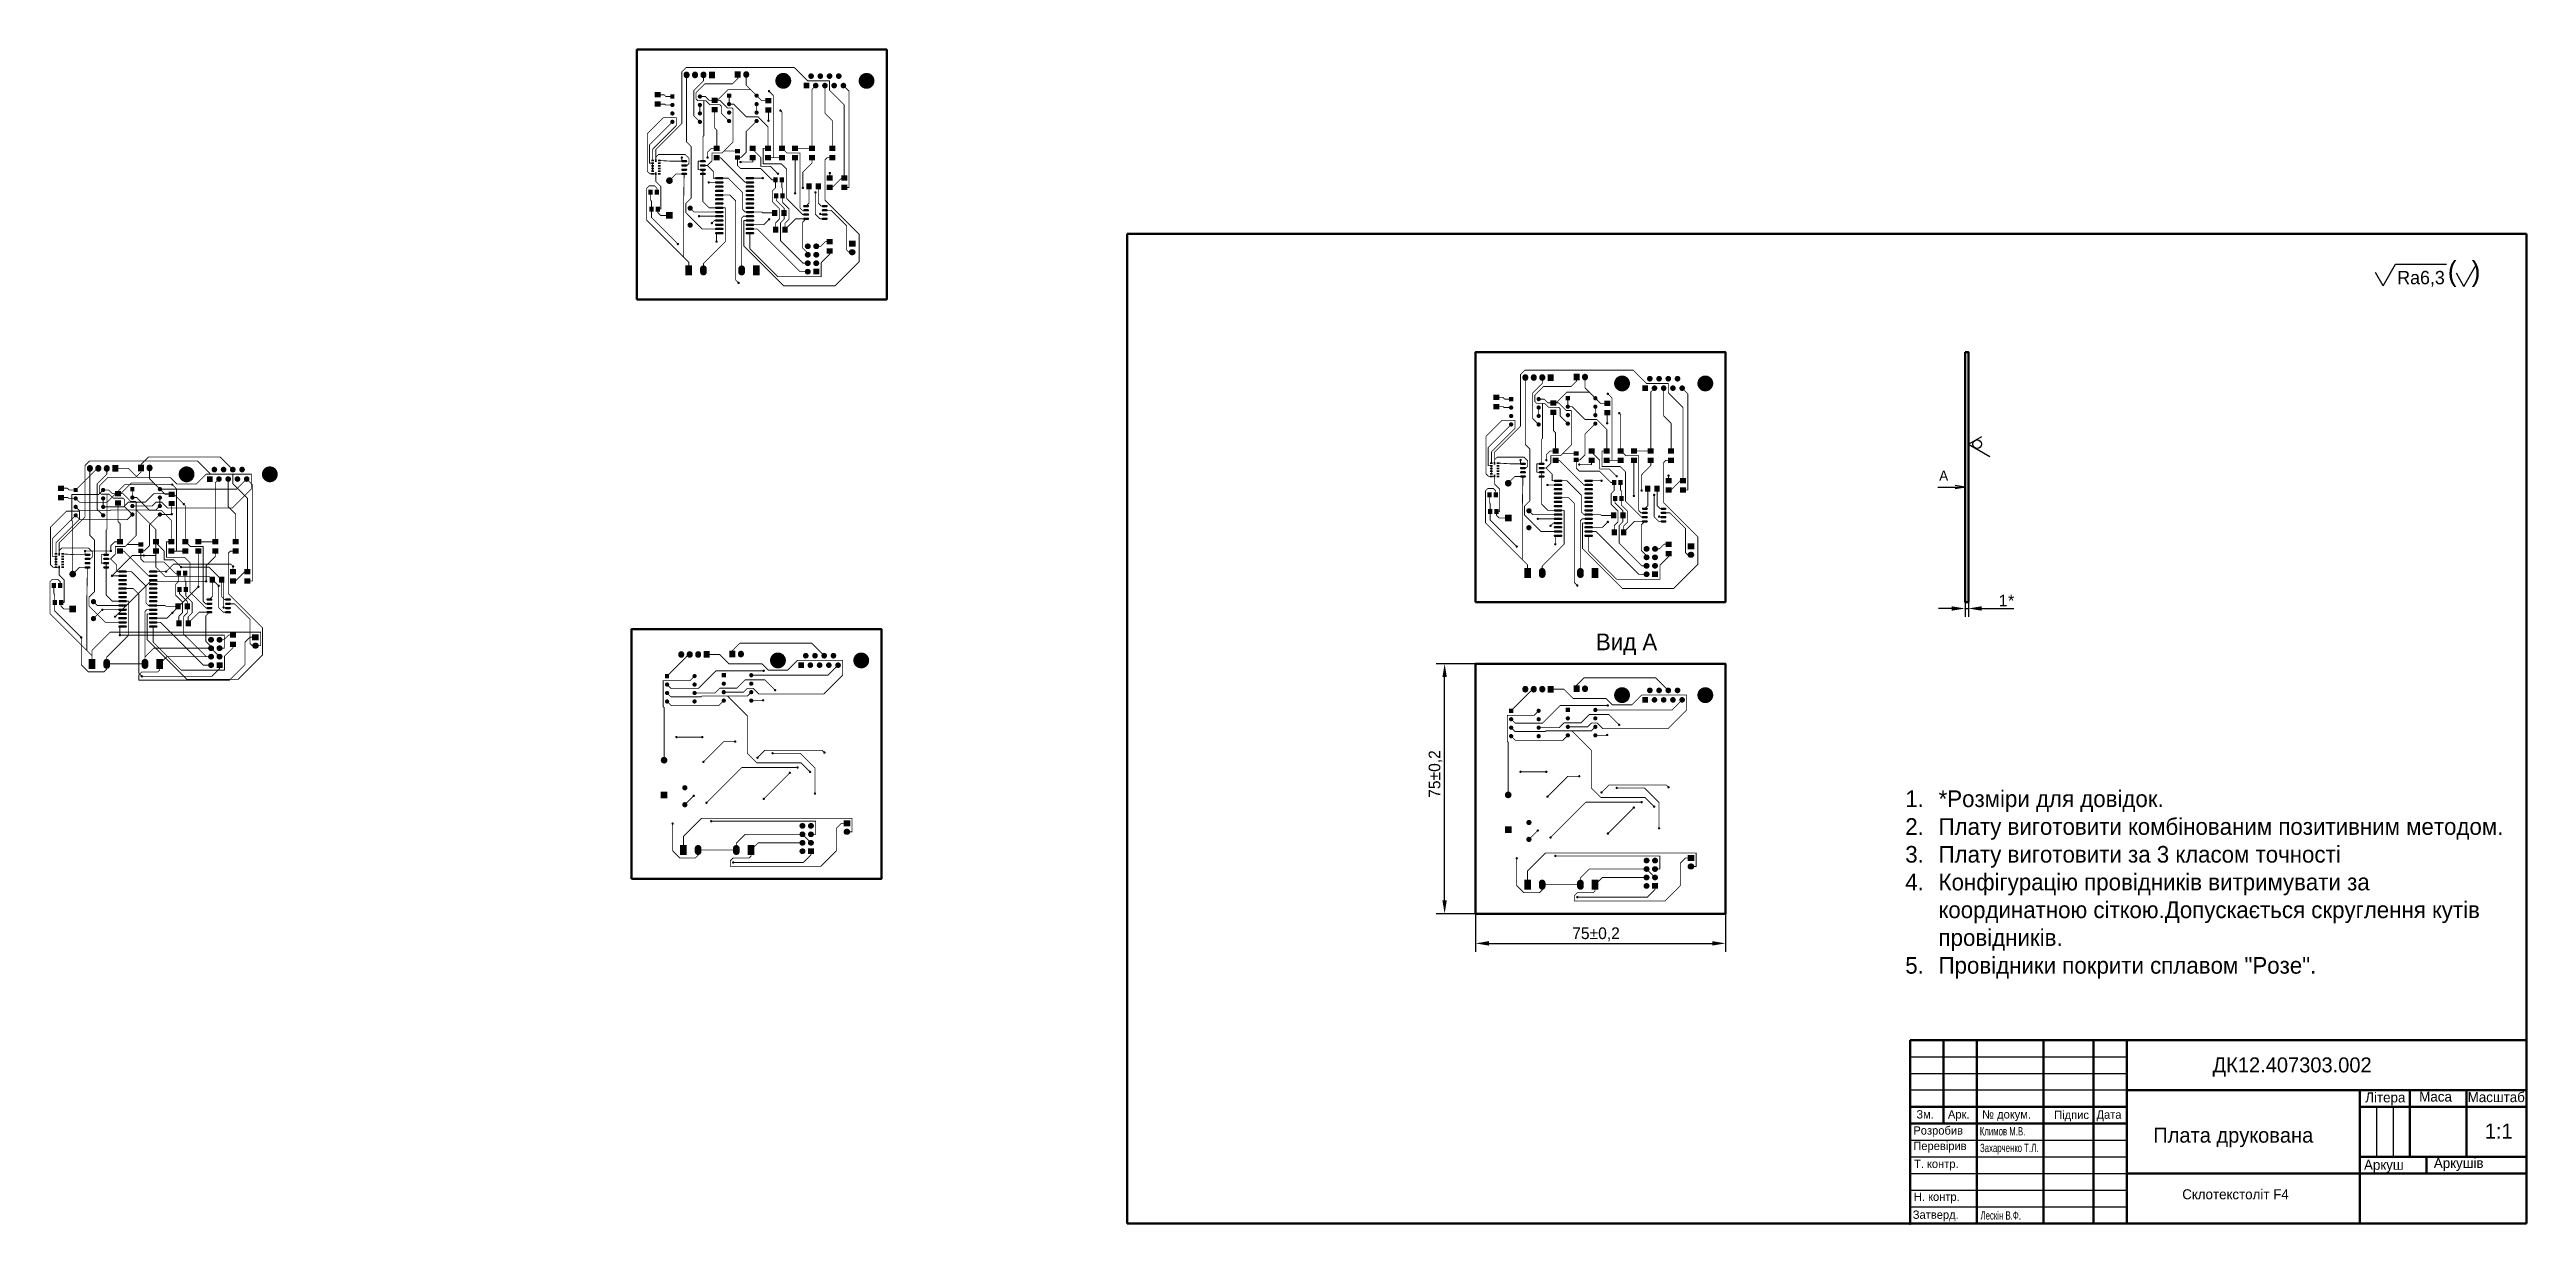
# Model space of a CAD drawing. Extents: x -199 to 545, y 218 to 570.
import ezdxf

# ---------------------------------------------------------------- set-up
doc = ezdxf.new("R2010")
doc.units = 0
doc.header["$MEASUREMENT"] = 0
doc.linetypes.add('PHANTOM2', pattern=[1.25, 0.625, -0.125, 0.125, -0.125, 0.125, -0.125])
doc.layers.get('0').update_dxf_attribs({"linetype": 'CONTINUOUS'})
doc.layers.get('Defpoints').update_dxf_attribs({"linetype": 'CONTINUOUS'})
for name, color, linetype, lineweight in [('AM_BOR', 250, 'CONTINUOUS', 50), ('K', 250, 'CONTINUOUS', 100), ('Рамка', 7, 'CONTINUOUS', 50), ('Рамка2', 7, 'CONTINUOUS', 25)]:
    doc.layers.add(name, color=color, linetype=linetype, lineweight=lineweight)
for name, color, linetype in [('BOTTOMLAYER', 250, 'CONTINUOUS'), ('PADHOLELAYER', 255, 'CONTINUOUS'), ('TOPLAYER', 250, 'CONTINUOUS'), ('VIAHOLELAYER', 255, 'PHANTOM2')]:
    doc.layers.add(name, color=color, linetype=linetype)
doc.styles.add('Гост', font='452826.ttf')
doc.styles.add('Нумерация', font='452826.ttf')
doc.styles.add('стиль1', font='452826.ttf')
doc.styles.add('стиль2', font='452826.ttf', dxfattribs={"width": 0.7})
doc.dimstyles.new('Гост', dxfattribs={"dimtxt": 5, "dimasz": 4, "dimexe": 2.5, "dimexo": 0, "dimtad": 1, "dimtoh": 1, "dimzin": 9, "dimtxsty": 'Гост', "dimcen": 2.5, "dimadec": 0, "dimazin": 0, "dimtfac": 1, "dimtmove": 0, "dimatfit": 3, "dimfxl": 1, "dimarcsym": 0})

msp = doc.modelspace()

# ---------------------------------------------------------------- texts
at = {"insert": (368.621, 443.734), "char_height": 3, "attachment_point": 1, "style": 'Нумерация'}
msp.add_mtext_dynamic_manual_height_columns('A', width=8.47328, gutter_width=12.5, heights=[0], dxfattribs=at)
at = {"lineweight": 80, "insert": (450.666, 267.604), "char_height": 4.5, "attachment_point": 1, "style": 'стиль1'}
msp.add_mtext_dynamic_manual_height_columns('{\\C7;ДК12.407303.002}', width=81.86775, gutter_width=12.5, heights=[0], dxfattribs=at)
at = {"color": 0, "lineweight": 80, "attachment_point": 1}
for s, width, insert, char_height, style in [('Літера', 13.34732, (496.487, 257.1), 3, 'стиль1'), ('Маса', 13.34732, (512.687, 257.333), 3, 'стиль1'), ('Масштаб', 13.34732, (527.226, 257.185), 3, 'стиль1'), ('Розробив', 20, (360.845, 246.931), 2.5, 'стиль1'), ('Зм.', 8.25946, (361.744, 251.757), 2.5, 'стиль1'), ('Арк.', 8.25946, (371.233, 251.757), 2.5, 'стиль1'), ('Климов М.В.', 30.08194, (380.793, 246.667), 2.5, 'стиль2'), ('№ докум.', 17.13629, (381.463, 251.757), 2.5, 'стиль1'), ('Підпис', 8.25946, (403.109, 251.609), 2.5, 'стиль1'), ('Дата', 8.25946, (415.807, 251.683), 2.5, 'стиль1'), ('Перевірив', 20, (360.824, 242.295), 2.5, 'стиль1'), ('Захарченко Т.Л.', 42.02534, (380.849, 241.684), 2.5, 'стиль2'), ('Т. контр.', 20, (361.043, 236.916), 2.5, 'стиль1'), ('Аркуш ', 17.54769, (496.113, 236.874), 3, 'стиль1'), ('Аркушів ', 22.1142, (517.081, 237.415), 3, 'стиль1'), ('Н. контр.', 20, (360.998, 227.045), 2.5, 'стиль1'), ('Затверд.', 20, (360.674, 221.653), 2.5, 'стиль1'), ('Лескін В.Ф.', 42.02534, (381.001, 221.416), 2.5, 'стиль2')]:
    msp.add_mtext_dynamic_manual_height_columns(s, width=width, gutter_width=12.5, heights=[0], dxfattribs=dict(at, insert=insert, char_height=char_height, style=style))
at = {"layer": 'K', "attachment_point": 1, "style": 'стиль1'}
for s, width, heights, insert, char_height in [('\\pi-10,l10,t10,15;{\\C0;Вид A}', 23.15595, [9.984], (265.563, 394.818), 5), ('\\pi-10,l10,t10,15;{\\C0;1.^I*Розміри для довідок.\\P2.^IПлату виготовити комбінованим позитивним методом.\\P3.^IПлату виготовити за 3 класом точності \\P4.^IКонфігурацію провідників витримувати за координатною сіткою.Допускається скруглення кутів провідників. \\P5.^IПровідники покрити сплавом "Розе". }', 177.5, [70.319], (358.419, 347.742), 5), ('{\\C0;1:1}', 16.25, [0], (532.375, 247.761), 4.5)]:
    msp.add_mtext_dynamic_manual_height_columns(s, width=width, gutter_width=12.5, heights=heights, dxfattribs=dict(at, insert=insert, char_height=char_height))
at = {"layer": 'Рамка', "attachment_point": 1, "style": 'Нумерация'}
for s, width, insert, char_height in [('(  )', 16.65799, (521.26, 506.639), 6), ('Ra6,3', 9.4074, (506.087, 503.672), 4), ('Склотекстоліт F4', 55.70493, (441.557, 228.021), 3)]:
    msp.add_mtext_dynamic_manual_height_columns(s, width=width, gutter_width=12.5, heights=[0], dxfattribs=dict(at, insert=insert, char_height=char_height))
at = {"layer": 'Рамка', "lineweight": 80, "insert": (427.375, 246.511), "char_height": 4.5, "attachment_point": 1, "style": 'стиль1'}
msp.add_mtext_dynamic_manual_height_columns('\\pi2.1504;  Плата друкована ', width=61.48838, gutter_width=12.5, heights=[0], dxfattribs=at)

# ---------------------------------------------------------------- blocks, each defined once
blk = doc.blocks.new('*U53')
for p, q in [((-6.44, 3.7), (-6.44, 12.47)), ((0, 0), (-6.44, 3.7)), ((0, 0), (-3.99, -2.27))]:
    blk.add_line(p, q)
blk = doc.blocks.new('*U54')
for q in [(-6.44, 3.7), (-3.99, -2.27)]:
    blk.add_line((0, 0), q)
blk = doc.blocks.new('*U52')
for q in [(-6.44, 3.7), (-3.99, -2.27)]:
    blk.add_line((0, 0), q)
blk.add_circle((-2.64, 0), 1.31)
blk = doc.blocks.new('*D94')
at = {"color": 0, "linetype": 'Continuous', "lineweight": -2, "transparency": 16777216}
for p, q in [((372.38, 402.34), (368.38, 402.34)), ((376.38, 404.29), (376.38, 399.84)), ((376.38, 402.34), (377.38, 402.34)), ((377.38, 404.29), (377.38, 399.84)), ((381.38, 402.34), (391.04, 402.34))]:
    blk.add_line(p, q, dxfattribs=at)
at = {"color": 0, "linetype": 'Continuous', "transparency": 16777216}
for points in [[(372.38, 403.01), (372.38, 401.68), (376.38, 402.34)], [(381.38, 403.01), (381.38, 401.68), (377.38, 402.34)]]:
    blk.add_solid(points, dxfattribs=at)
at = {"layer": 'Defpoints', "color": 0, "linetype": 'Continuous', "transparency": 16777216}
for p in [(376.38, 404.29), (377.38, 404.29), (377.38, 402.34)]:
    blk.add_point(p, dxfattribs=at)
at = {"color": 0, "linetype": 'Continuous', "transparency": 16777216, "insert": (388.7, 404.72), "char_height": 5, "attachment_point": 5, "style": 'Гост'}
blk.add_mtext('{\\H0.7x;1\\fArial|b0|i1|c204|p34;*}', dxfattribs=at)
blk = doc.blocks.new('*D95')
at = {"layer": 'Defpoints', "color": 0, "linetype": 'Continuous', "transparency": 16777216}
for p in [(229.46, 310.74), (304.46, 310.74), (304.46, 301.83)]:
    blk.add_point(p, dxfattribs=at)
at = {"layer": 'Рамка2', "color": 0, "linetype": 'Continuous', "lineweight": -2, "transparency": 16777216}
for p, q in [((229.46, 310.74), (229.46, 299.33)), ((304.46, 310.74), (304.46, 299.33)), ((233.46, 301.83), (300.46, 301.83))]:
    blk.add_line(p, q, dxfattribs=at)
at = {"layer": 'Рамка2', "color": 0, "linetype": 'Continuous', "transparency": 16777216}
for points in [[(233.46, 302.5), (233.46, 301.16), (229.46, 301.83)], [(300.46, 302.5), (300.46, 301.16), (304.46, 301.83)]]:
    blk.add_solid(points, dxfattribs=at)
at = {"layer": 'Рамка2', "color": 0, "linetype": 'Continuous', "transparency": 16777216, "insert": (265.6, 304.55), "char_height": 5, "attachment_point": 5, "style": 'Гост'}
blk.add_mtext('{\\H0.7x;75%%P0,2}', dxfattribs=at)
blk = doc.blocks.new('*D96')
at = {"layer": 'Defpoints', "color": 0, "linetype": 'Continuous', "transparency": 16777216}
for p in [(220.15, 385.74), (229.46, 385.74), (229.46, 310.74)]:
    blk.add_point(p, dxfattribs=at)
at = {"layer": 'Рамка2', "color": 0, "linetype": 'Continuous', "lineweight": -2, "transparency": 16777216}
for p, q in [((229.46, 385.74), (217.65, 385.74)), ((220.15, 314.74), (220.15, 381.74)), ((229.46, 310.74), (217.65, 310.74))]:
    blk.add_line(p, q, dxfattribs=at)
at = {"layer": 'Рамка2', "color": 0, "linetype": 'Continuous', "transparency": 16777216}
for points in [[(219.49, 381.74), (220.82, 381.74), (220.15, 385.74)], [(219.49, 314.74), (220.82, 314.74), (220.15, 310.74)]]:
    blk.add_solid(points, dxfattribs=at)
at = {"layer": 'Рамка2', "color": 0, "linetype": 'Continuous', "transparency": 16777216, "insert": (217.43, 352.67), "char_height": 5, "attachment_point": 5, "rotation": 90, "style": 'Гост'}
blk.add_mtext('{\\H0.7x;75%%P0,2}', dxfattribs=at)
blk = doc.blocks.new('HDR2X4_____________1')
at = {"layer": 'BOTTOMLAYER', "const_width": 1.7}
for points in [[(0, 2.59), (0, 2.49)], [(2.54, 2.59), (2.54, 2.49)], [(2.54, 0.05), (2.54, -0.05)], [(5.08, 2.59), (5.08, 2.49)], [(5.08, 0.05), (5.08, -0.05)], [(7.62, 2.59), (7.62, 2.49)], [(7.62, 0.05), (7.62, -0.05)]]:
    blk.add_lwpolyline(points, dxfattribs=at)
at = {"layer": 'BOTTOMLAYER', "const_width": 0.85}
for points in [[(-0.43, 2.59, 1), (0.42, 2.59, 1)], [(-0.43, 2.49, 1), (0.42, 2.49, 1)], [(2.11, 2.59, 1), (2.96, 2.59, 1)], [(2.11, 2.49, 1), (2.96, 2.49, 1)], [(2.11, 0.05, 1), (2.96, 0.05, 1)], [(2.11, -0.05, 1), (2.96, -0.05, 1)], [(4.65, 2.59, 1), (5.5, 2.59, 1)], [(4.65, 2.49, 1), (5.5, 2.49, 1)], [(4.65, 0.05, 1), (5.5, 0.05, 1)], [(4.65, -0.05, 1), (5.5, -0.05, 1)], [(7.19, 2.59, 1), (8.04, 2.59, 1)], [(7.19, 2.49, 1), (8.04, 2.49, 1)], [(7.19, 0.05, 1), (8.04, 0.05, 1)], [(7.19, -0.05, 1), (8.04, -0.05, 1)]]:
    blk.add_lwpolyline(points, format="xyb", close=True, dxfattribs=at)
at = {"layer": 'BOTTOMLAYER'}
blk.add_solid([(-0.85, -0.9), (0.85, -0.9), (-0.85, 0.9), (0.85, 0.9)], dxfattribs=at)
at = {"layer": 'PADHOLELAYER', "const_width": 0.55}
for points in [[(-0.28, 2.54, 1), (0.27, 2.54, 1)], [(-0.28, 0, 1), (0.27, 0, 1)], [(2.26, 2.54, 1), (2.81, 2.54, 1)], [(2.26, 0, 1), (2.81, 0, 1)], [(4.8, 2.54, 1), (5.35, 2.54, 1)], [(4.8, 0, 1), (5.35, 0, 1)], [(7.34, 2.54, 1), (7.89, 2.54, 1)], [(7.34, 0, 1), (7.89, 0, 1)]]:
    blk.add_lwpolyline(points, format="xyb", close=True, dxfattribs=at)
at = {"layer": 'TOPLAYER', "const_width": 1.7}
for points in [[(0, 2.59), (0, 2.49)], [(2.54, 2.59), (2.54, 2.49)], [(2.54, 0.05), (2.54, -0.05)], [(5.08, 2.59), (5.08, 2.49)], [(5.08, 0.05), (5.08, -0.05)], [(7.62, 2.59), (7.62, 2.49)], [(7.62, 0.05), (7.62, -0.05)]]:
    blk.add_lwpolyline(points, dxfattribs=at)
at = {"layer": 'TOPLAYER', "const_width": 0.85}
for points in [[(-0.43, 2.59, 1), (0.42, 2.59, 1)], [(-0.43, 2.49, 1), (0.42, 2.49, 1)], [(2.11, 2.59, 1), (2.96, 2.59, 1)], [(2.11, 2.49, 1), (2.96, 2.49, 1)], [(2.11, 0.05, 1), (2.96, 0.05, 1)], [(2.11, -0.05, 1), (2.96, -0.05, 1)], [(4.65, 2.59, 1), (5.5, 2.59, 1)], [(4.65, 2.49, 1), (5.5, 2.49, 1)], [(4.65, 0.05, 1), (5.5, 0.05, 1)], [(4.65, -0.05, 1), (5.5, -0.05, 1)], [(7.19, 2.59, 1), (8.04, 2.59, 1)], [(7.19, 2.49, 1), (8.04, 2.49, 1)], [(7.19, 0.05, 1), (8.04, 0.05, 1)], [(7.19, -0.05, 1), (8.04, -0.05, 1)]]:
    blk.add_lwpolyline(points, format="xyb", close=True, dxfattribs=at)
at = {"layer": 'TOPLAYER'}
blk.add_solid([(-0.85, -0.9), (0.85, -0.9), (-0.85, 0.9), (0.85, 0.9)], dxfattribs=at)
blk = doc.blocks.new('HDR1X4___WA_2')
at = {"layer": 'BOTTOMLAYER', "const_width": 1.8}
for points in [[(2.54, 0.1), (2.54, -0.1)], [(5.08, 0.1), (5.08, -0.1)], [(7.62, 0.1), (7.62, -0.1)]]:
    blk.add_lwpolyline(points, dxfattribs=at)
at = {"layer": 'BOTTOMLAYER', "const_width": 0.9}
for points in [[(2.09, 0.1, 1), (2.99, 0.1, 1)], [(2.09, -0.1, 1), (2.99, -0.1, 1)], [(4.63, 0.1, 1), (5.53, 0.1, 1)], [(4.63, -0.1, 1), (5.53, -0.1, 1)], [(7.17, 0.1, 1), (8.07, 0.1, 1)], [(7.17, -0.1, 1), (8.07, -0.1, 1)]]:
    blk.add_lwpolyline(points, format="xyb", close=True, dxfattribs=at)
at = {"layer": 'BOTTOMLAYER'}
blk.add_solid([(-0.9, -1), (0.9, -1), (-0.9, 1), (0.9, 1)], dxfattribs=at)
at = {"layer": 'PADHOLELAYER', "const_width": 0.55}
for points in [[(-0.28, 0, 1), (0.27, 0, 1)], [(2.26, 0, 1), (2.81, 0, 1)], [(4.8, 0, 1), (5.35, 0, 1)], [(7.34, 0, 1), (7.89, 0, 1)]]:
    blk.add_lwpolyline(points, format="xyb", close=True, dxfattribs=at)
at = {"layer": 'TOPLAYER', "const_width": 1.8}
for points in [[(2.54, 0.1), (2.54, -0.1)], [(5.08, 0.1), (5.08, -0.1)], [(7.62, 0.1), (7.62, -0.1)]]:
    blk.add_lwpolyline(points, dxfattribs=at)
at = {"layer": 'TOPLAYER', "const_width": 0.9}
for points in [[(2.09, 0.1, 1), (2.99, 0.1, 1)], [(2.09, -0.1, 1), (2.99, -0.1, 1)], [(4.63, 0.1, 1), (5.53, 0.1, 1)], [(4.63, -0.1, 1), (5.53, -0.1, 1)], [(7.17, 0.1, 1), (8.07, 0.1, 1)], [(7.17, -0.1, 1), (8.07, -0.1, 1)]]:
    blk.add_lwpolyline(points, format="xyb", close=True, dxfattribs=at)
at = {"layer": 'TOPLAYER'}
blk.add_solid([(-0.9, -1), (0.9, -1), (-0.9, 1), (0.9, 1)], dxfattribs=at)
blk = doc.blocks.new('DO_41_3')
at = {"layer": 'BOTTOMLAYER', "const_width": 1}
blk.add_lwpolyline([(-5.73, 0, 1), (-4.73, 0, 1)], format="xyb", close=True, dxfattribs=at)
at = {"layer": 'BOTTOMLAYER'}
blk.add_solid([(4.23, -1), (6.23, -1), (4.23, 1), (6.23, 1)], dxfattribs=at)
at = {"layer": 'PADHOLELAYER', "const_width": 0.6}
for points in [[(-5.53, 0, 1), (-4.93, 0, 1)], [(4.93, 0, 1), (5.53, 0, 1)]]:
    blk.add_lwpolyline(points, format="xyb", close=True, dxfattribs=at)
at = {"layer": 'TOPLAYER', "const_width": 1}
blk.add_lwpolyline([(-5.73, 0, 1), (-4.73, 0, 1)], format="xyb", close=True, dxfattribs=at)
at = {"layer": 'TOPLAYER'}
blk.add_solid([(4.23, -1), (6.23, -1), (4.23, 1), (6.23, 1)], dxfattribs=at)
blk = doc.blocks.new('B______4')
at = {"layer": 'BOTTOMLAYER', "const_width": 1.8}
blk.add_lwpolyline([(-1.14, -0.92), (-1.14, -1.12)], dxfattribs=at)
at = {"layer": 'BOTTOMLAYER', "const_width": 0.9}
for points in [[(-1.59, -0.92, 1), (-0.69, -0.92, 1)], [(-1.59, -1.12, 1), (-0.69, -1.12, 1)]]:
    blk.add_lwpolyline(points, format="xyb", close=True, dxfattribs=at)
at = {"layer": 'BOTTOMLAYER'}
blk.add_solid([(-4.58, -2.02), (-2.78, -2.02), (-4.58, -0.02), (-2.78, -0.02)], dxfattribs=at)
at = {"layer": 'PADHOLELAYER', "const_width": 0.55}
for points in [[(-3.96, -1.02, 1), (-3.41, -1.02, 1)], [(-1.42, -1.02, 1), (-0.87, -1.02, 1)]]:
    blk.add_lwpolyline(points, format="xyb", close=True, dxfattribs=at)
at = {"layer": 'TOPLAYER', "const_width": 1.8}
blk.add_lwpolyline([(-1.14, -0.92), (-1.14, -1.12)], dxfattribs=at)
at = {"layer": 'TOPLAYER', "const_width": 0.9}
for points in [[(-1.59, -0.92, 1), (-0.69, -0.92, 1)], [(-1.59, -1.12, 1), (-0.69, -1.12, 1)]]:
    blk.add_lwpolyline(points, format="xyb", close=True, dxfattribs=at)
at = {"layer": 'TOPLAYER'}
blk.add_solid([(-4.58, -2.02), (-2.78, -2.02), (-4.58, -0.02), (-2.78, -0.02)], dxfattribs=at)
blk = doc.blocks.new('1206_5')
at = {"layer": 'TOPLAYER'}
for points in [[(-0.6, -0.9), (-0.6, 0.9), (-2.2, -0.9), (-2.2, 0.9)], [(2.2, -0.9), (2.2, 0.9), (0.6, -0.9), (0.6, 0.9)]]:
    blk.add_solid(points, dxfattribs=at)
blk = doc.blocks.new('1206_6')
at = {"layer": 'TOPLAYER'}
for points in [[(-0.6, -0.9), (-0.6, 0.9), (-2.2, -0.9), (-2.2, 0.9)], [(2.2, -0.9), (2.2, 0.9), (0.6, -0.9), (0.6, 0.9)]]:
    blk.add_solid(points, dxfattribs=at)
blk = doc.blocks.new('1206_7')
at = {"layer": 'TOPLAYER'}
for points in [[(-0.6, -0.9), (-0.6, 0.9), (-2.2, -0.9), (-2.2, 0.9)], [(2.2, -0.9), (2.2, 0.9), (0.6, -0.9), (0.6, 0.9)]]:
    blk.add_solid(points, dxfattribs=at)
blk = doc.blocks.new('1206_8')
at = {"layer": 'TOPLAYER'}
for points in [[(-0.6, -0.9), (-0.6, 0.9), (-2.2, -0.9), (-2.2, 0.9)], [(2.2, -0.9), (2.2, 0.9), (0.6, -0.9), (0.6, 0.9)]]:
    blk.add_solid(points, dxfattribs=at)
blk = doc.blocks.new('1206_9')
at = {"layer": 'TOPLAYER'}
for points in [[(-0.6, -0.9), (-0.6, 0.9), (-2.2, -0.9), (-2.2, 0.9)], [(2.2, -0.9), (2.2, 0.9), (0.6, -0.9), (0.6, 0.9)]]:
    blk.add_solid(points, dxfattribs=at)
blk = doc.blocks.new('1206_10')
at = {"layer": 'TOPLAYER'}
for points in [[(-0.6, -0.9), (-0.6, 0.9), (-2.2, -0.9), (-2.2, 0.9)], [(2.2, -0.9), (2.2, 0.9), (0.6, -0.9), (0.6, 0.9)]]:
    blk.add_solid(points, dxfattribs=at)
blk = doc.blocks.new('1206_11')
at = {"layer": 'TOPLAYER'}
for points in [[(-0.6, -0.9), (-0.6, 0.9), (-2.2, -0.9), (-2.2, 0.9)], [(2.2, -0.9), (2.2, 0.9), (0.6, -0.9), (0.6, 0.9)]]:
    blk.add_solid(points, dxfattribs=at)
blk = doc.blocks.new('1206_12')
at = {"layer": 'TOPLAYER'}
for points in [[(-0.6, -0.9), (-0.6, 0.9), (-2.2, -0.9), (-2.2, 0.9)], [(2.2, -0.9), (2.2, 0.9), (0.6, -0.9), (0.6, 0.9)]]:
    blk.add_solid(points, dxfattribs=at)
blk = doc.blocks.new('1206_13')
at = {"layer": 'TOPLAYER'}
for points in [[(-0.6, -0.9), (-0.6, 0.9), (-2.2, -0.9), (-2.2, 0.9)], [(2.2, -0.9), (2.2, 0.9), (0.6, -0.9), (0.6, 0.9)]]:
    blk.add_solid(points, dxfattribs=at)
blk = doc.blocks.new('1206_14')
at = {"layer": 'TOPLAYER'}
for points in [[(-0.6, -0.9), (-0.6, 0.9), (-2.2, -0.9), (-2.2, 0.9)], [(2.2, -0.9), (2.2, 0.9), (0.6, -0.9), (0.6, 0.9)]]:
    blk.add_solid(points, dxfattribs=at)
blk = doc.blocks.new('1206_15')
at = {"layer": 'TOPLAYER'}
for points in [[(-0.6, -0.9), (-0.6, 0.9), (-2.2, -0.9), (-2.2, 0.9)], [(2.2, -0.9), (2.2, 0.9), (0.6, -0.9), (0.6, 0.9)]]:
    blk.add_solid(points, dxfattribs=at)
blk = doc.blocks.new('1206_16')
at = {"layer": 'TOPLAYER'}
for points in [[(-0.6, -0.9), (-0.6, 0.9), (-2.2, -0.9), (-2.2, 0.9)], [(2.2, -0.9), (2.2, 0.9), (0.6, -0.9), (0.6, 0.9)]]:
    blk.add_solid(points, dxfattribs=at)
blk = doc.blocks.new('1206_17')
at = {"layer": 'TOPLAYER'}
for points in [[(-0.6, -0.9), (-0.6, 0.9), (-2.2, -0.9), (-2.2, 0.9)], [(2.2, -0.9), (2.2, 0.9), (0.6, -0.9), (0.6, 0.9)]]:
    blk.add_solid(points, dxfattribs=at)
blk = doc.blocks.new('1206_18')
at = {"layer": 'TOPLAYER'}
for points in [[(-0.6, -0.9), (-0.6, 0.9), (-2.2, -0.9), (-2.2, 0.9)], [(2.2, -0.9), (2.2, 0.9), (0.6, -0.9), (0.6, 0.9)]]:
    blk.add_solid(points, dxfattribs=at)
blk = doc.blocks.new('1206_19')
at = {"layer": 'TOPLAYER'}
for points in [[(-0.6, -0.9), (-0.6, 0.9), (-2.2, -0.9), (-2.2, 0.9)], [(2.2, -0.9), (2.2, 0.9), (0.6, -0.9), (0.6, 0.9)]]:
    blk.add_solid(points, dxfattribs=at)
blk = doc.blocks.new('1206_20')
at = {"layer": 'TOPLAYER'}
for points in [[(-0.6, -0.9), (-0.6, 0.9), (-2.2, -0.9), (-2.2, 0.9)], [(2.2, -0.9), (2.2, 0.9), (0.6, -0.9), (0.6, 0.9)]]:
    blk.add_solid(points, dxfattribs=at)
blk = doc.blocks.new('B______21')
at = {"layer": 'BOTTOMLAYER', "const_width": 1.8}
blk.add_lwpolyline([(-1.14, -0.92), (-1.14, -1.12)], dxfattribs=at)
at = {"layer": 'BOTTOMLAYER', "const_width": 0.9}
for points in [[(-1.59, -0.92, 1), (-0.69, -0.92, 1)], [(-1.59, -1.12, 1), (-0.69, -1.12, 1)]]:
    blk.add_lwpolyline(points, format="xyb", close=True, dxfattribs=at)
at = {"layer": 'BOTTOMLAYER'}
blk.add_solid([(-4.58, -2.02), (-2.78, -2.02), (-4.58, -0.02), (-2.78, -0.02)], dxfattribs=at)
at = {"layer": 'PADHOLELAYER', "const_width": 0.55}
for points in [[(-3.96, -1.02, 1), (-3.41, -1.02, 1)], [(-1.42, -1.02, 1), (-0.87, -1.02, 1)]]:
    blk.add_lwpolyline(points, format="xyb", close=True, dxfattribs=at)
at = {"layer": 'TOPLAYER', "const_width": 1.8}
blk.add_lwpolyline([(-1.14, -0.92), (-1.14, -1.12)], dxfattribs=at)
at = {"layer": 'TOPLAYER', "const_width": 0.9}
for points in [[(-1.59, -0.92, 1), (-0.69, -0.92, 1)], [(-1.59, -1.12, 1), (-0.69, -1.12, 1)]]:
    blk.add_lwpolyline(points, format="xyb", close=True, dxfattribs=at)
at = {"layer": 'TOPLAYER'}
blk.add_solid([(-4.58, -2.02), (-2.78, -2.02), (-4.58, -0.02), (-2.78, -0.02)], dxfattribs=at)
blk = doc.blocks.new('SOIC_SO28_M_22')
at = {"layer": 'TOPLAYER', "const_width": 0.7}
for points in [[(-5.55, 8.25), (-3.65, 8.25)], [(3.65, 8.25), (5.55, 8.25)], [(-5.55, 6.98), (-3.65, 6.98)], [(-5.55, 5.71), (-3.65, 5.71)], [(-5.55, 4.44), (-3.65, 4.44)], [(-5.55, 3.17), (-3.65, 3.17)], [(-5.55, 1.9), (-3.65, 1.9)], [(-5.55, 0.63), (-3.65, 0.63)], [(3.65, 6.98), (5.55, 6.98)], [(3.65, 5.71), (5.55, 5.71)], [(3.65, 4.44), (5.55, 4.44)], [(3.65, 3.17), (5.55, 3.17)], [(3.65, 1.9), (5.55, 1.9)], [(3.65, 0.63), (5.55, 0.63)], [(-5.55, -0.64), (-3.65, -0.64)], [(-5.55, -1.91), (-3.65, -1.91)], [(-5.55, -3.18), (-3.65, -3.18)], [(-5.55, -4.45), (-3.65, -4.45)], [(-5.55, -5.72), (-3.65, -5.72)], [(-5.55, -6.99), (-3.65, -6.99)], [(3.65, -0.64), (5.55, -0.64)], [(3.65, -1.91), (5.55, -1.91)], [(3.65, -3.18), (5.55, -3.18)], [(3.65, -4.45), (5.55, -4.45)], [(3.65, -5.72), (5.55, -5.72)], [(3.65, -6.99), (5.55, -6.99)], [(-5.55, -8.26), (-3.65, -8.26)], [(3.65, -8.26), (5.55, -8.26)]]:
    blk.add_lwpolyline(points, dxfattribs=at)
at = {"layer": 'TOPLAYER', "const_width": 0.35}
for points in [[(-5.72, 8.25, 1), (-5.37, 8.25, 1)], [(-3.82, 8.25, 1), (-3.47, 8.25, 1)], [(3.47, 8.25, 1), (3.82, 8.25, 1)], [(5.37, 8.25, 1), (5.72, 8.25, 1)], [(-5.72, 6.98, 1), (-5.37, 6.98, 1)], [(-5.72, 5.71, 1), (-5.37, 5.71, 1)], [(-5.72, 4.44, 1), (-5.37, 4.44, 1)], [(-5.72, 3.17, 1), (-5.37, 3.17, 1)], [(-5.72, 1.9, 1), (-5.37, 1.9, 1)], [(-5.72, 0.63, 1), (-5.37, 0.63, 1)], [(-3.82, 6.98, 1), (-3.47, 6.98, 1)], [(-3.82, 5.71, 1), (-3.47, 5.71, 1)], [(-3.82, 4.44, 1), (-3.47, 4.44, 1)], [(-3.82, 3.17, 1), (-3.47, 3.17, 1)], [(-3.82, 1.9, 1), (-3.47, 1.9, 1)], [(-3.82, 0.63, 1), (-3.47, 0.63, 1)], [(3.47, 6.98, 1), (3.82, 6.98, 1)], [(3.47, 5.71, 1), (3.82, 5.71, 1)], [(3.47, 4.44, 1), (3.82, 4.44, 1)], [(3.47, 3.17, 1), (3.82, 3.17, 1)], [(3.47, 1.9, 1), (3.82, 1.9, 1)], [(3.47, 0.63, 1), (3.82, 0.63, 1)], [(5.37, 6.98, 1), (5.72, 6.98, 1)], [(5.37, 5.71, 1), (5.72, 5.71, 1)], [(5.37, 4.44, 1), (5.72, 4.44, 1)], [(5.37, 3.17, 1), (5.72, 3.17, 1)], [(5.37, 1.9, 1), (5.72, 1.9, 1)], [(5.37, 0.63, 1), (5.72, 0.63, 1)], [(-5.72, -0.64, 1), (-5.37, -0.64, 1)], [(-5.72, -1.91, 1), (-5.37, -1.91, 1)], [(-5.72, -3.18, 1), (-5.37, -3.18, 1)], [(-5.72, -4.45, 1), (-5.37, -4.45, 1)], [(-5.72, -5.72, 1), (-5.37, -5.72, 1)], [(-5.72, -6.99, 1), (-5.37, -6.99, 1)], [(-3.82, -0.64, 1), (-3.47, -0.64, 1)], [(-3.82, -1.91, 1), (-3.47, -1.91, 1)], [(-3.82, -3.18, 1), (-3.47, -3.18, 1)], [(-3.82, -4.45, 1), (-3.47, -4.45, 1)], [(-3.82, -5.72, 1), (-3.47, -5.72, 1)], [(-3.82, -6.99, 1), (-3.47, -6.99, 1)], [(3.47, -0.64, 1), (3.82, -0.64, 1)], [(3.47, -1.91, 1), (3.82, -1.91, 1)], [(3.47, -3.18, 1), (3.82, -3.18, 1)], [(3.47, -4.45, 1), (3.82, -4.45, 1)], [(3.47, -5.72, 1), (3.82, -5.72, 1)], [(3.47, -6.99, 1), (3.82, -6.99, 1)], [(5.37, -0.64, 1), (5.72, -0.64, 1)], [(5.37, -1.91, 1), (5.72, -1.91, 1)], [(5.37, -3.18, 1), (5.72, -3.18, 1)], [(5.37, -4.45, 1), (5.72, -4.45, 1)], [(5.37, -5.72, 1), (5.72, -5.72, 1)], [(5.37, -6.99, 1), (5.72, -6.99, 1)], [(-5.72, -8.26, 1), (-5.37, -8.26, 1)], [(-3.82, -8.26, 1), (-3.47, -8.26, 1)], [(3.47, -8.26, 1), (3.82, -8.26, 1)], [(5.37, -8.26, 1), (5.72, -8.26, 1)]]:
    blk.add_lwpolyline(points, format="xyb", close=True, dxfattribs=at)
blk = doc.blocks.new('SOIC_8CM_23')
at = {"layer": 'TOPLAYER', "const_width": 0.7}
for points in [[(-3.35, 1.9), (-2.25, 1.9)], [(-3.35, 0.63), (-2.25, 0.63)], [(2.25, 1.9), (3.35, 1.9)], [(2.25, 0.63), (3.35, 0.63)], [(-3.35, -0.64), (-2.25, -0.64)], [(-3.35, -1.91), (-2.25, -1.91)], [(2.25, -0.64), (3.35, -0.64)], [(2.25, -1.91), (3.35, -1.91)]]:
    blk.add_lwpolyline(points, dxfattribs=at)
at = {"layer": 'TOPLAYER', "const_width": 0.35}
for points in [[(-3.52, 1.9, 1), (-3.17, 1.9, 1)], [(-3.52, 0.63, 1), (-3.17, 0.63, 1)], [(-2.42, 1.9, 1), (-2.07, 1.9, 1)], [(-2.42, 0.63, 1), (-2.07, 0.63, 1)], [(2.07, 1.9, 1), (2.42, 1.9, 1)], [(2.07, 0.63, 1), (2.42, 0.63, 1)], [(3.17, 1.9, 1), (3.52, 1.9, 1)], [(3.17, 0.63, 1), (3.52, 0.63, 1)], [(-3.52, -0.64, 1), (-3.17, -0.64, 1)], [(-3.52, -1.91, 1), (-3.17, -1.91, 1)], [(-2.42, -0.64, 1), (-2.07, -0.64, 1)], [(-2.42, -1.91, 1), (-2.07, -1.91, 1)], [(2.07, -0.64, 1), (2.42, -0.64, 1)], [(2.07, -1.91, 1), (2.42, -1.91, 1)], [(3.17, -0.64, 1), (3.52, -0.64, 1)], [(3.17, -1.91, 1), (3.52, -1.91, 1)]]:
    blk.add_lwpolyline(points, format="xyb", close=True, dxfattribs=at)
blk = doc.blocks.new('PDIP8_24')
at = {"layer": 'BOTTOMLAYER', "const_width": 0.635}
for points in [[(7.94, 0, 1), (8.57, 0, 1)], [(-0.32, -2.54, 1), (0.32, -2.54, 1)], [(-0.32, -5.08, 1), (0.32, -5.08, 1)], [(-0.32, -7.62, 1), (0.32, -7.62, 1)], [(7.94, -2.54, 1), (8.57, -2.54, 1)], [(7.94, -5.08, 1), (8.57, -5.08, 1)], [(7.94, -7.62, 1), (8.57, -7.62, 1)]]:
    blk.add_lwpolyline(points, format="xyb", close=True, dxfattribs=at)
at = {"layer": 'BOTTOMLAYER'}
blk.add_solid([(-0.64, -0.64), (0.63, -0.64), (-0.64, 0.63), (0.63, 0.63)], dxfattribs=at)
at = {"layer": 'PADHOLELAYER', "const_width": 0.318}
for points in [[(-0.16, 0, 1), (0.16, 0, 1)], [(8.1, 0, 1), (8.41, 0, 1)], [(-0.16, -2.54, 1), (0.16, -2.54, 1)], [(-0.16, -5.08, 1), (0.16, -5.08, 1)], [(-0.16, -7.62, 1), (0.16, -7.62, 1)], [(8.1, -2.54, 1), (8.41, -2.54, 1)], [(8.1, -5.08, 1), (8.41, -5.08, 1)], [(8.1, -7.62, 1), (8.41, -7.62, 1)]]:
    blk.add_lwpolyline(points, format="xyb", close=True, dxfattribs=at)
at = {"layer": 'TOPLAYER', "const_width": 0.635}
for points in [[(7.94, 0, 1), (8.57, 0, 1)], [(-0.32, -2.54, 1), (0.32, -2.54, 1)], [(-0.32, -5.08, 1), (0.32, -5.08, 1)], [(-0.32, -7.62, 1), (0.32, -7.62, 1)], [(7.94, -2.54, 1), (8.57, -2.54, 1)], [(7.94, -5.08, 1), (8.57, -5.08, 1)], [(7.94, -7.62, 1), (8.57, -7.62, 1)]]:
    blk.add_lwpolyline(points, format="xyb", close=True, dxfattribs=at)
at = {"layer": 'TOPLAYER'}
blk.add_solid([(-0.64, -0.64), (0.63, -0.64), (-0.64, 0.63), (0.63, 0.63)], dxfattribs=at)
blk = doc.blocks.new('PDIP8_25')
at = {"layer": 'BOTTOMLAYER', "const_width": 0.635}
for points in [[(7.94, 0, 1), (8.57, 0, 1)], [(-0.32, -2.54, 1), (0.32, -2.54, 1)], [(-0.32, -5.08, 1), (0.32, -5.08, 1)], [(-0.32, -7.62, 1), (0.32, -7.62, 1)], [(7.94, -2.54, 1), (8.57, -2.54, 1)], [(7.94, -5.08, 1), (8.57, -5.08, 1)], [(7.94, -7.62, 1), (8.57, -7.62, 1)]]:
    blk.add_lwpolyline(points, format="xyb", close=True, dxfattribs=at)
at = {"layer": 'BOTTOMLAYER'}
blk.add_solid([(-0.64, -0.64), (0.63, -0.64), (-0.64, 0.63), (0.63, 0.63)], dxfattribs=at)
at = {"layer": 'PADHOLELAYER', "const_width": 0.318}
for points in [[(-0.16, 0, 1), (0.16, 0, 1)], [(8.1, 0, 1), (8.41, 0, 1)], [(-0.16, -2.54, 1), (0.16, -2.54, 1)], [(-0.16, -5.08, 1), (0.16, -5.08, 1)], [(-0.16, -7.62, 1), (0.16, -7.62, 1)], [(8.1, -2.54, 1), (8.41, -2.54, 1)], [(8.1, -5.08, 1), (8.41, -5.08, 1)], [(8.1, -7.62, 1), (8.41, -7.62, 1)]]:
    blk.add_lwpolyline(points, format="xyb", close=True, dxfattribs=at)
at = {"layer": 'TOPLAYER', "const_width": 0.635}
for points in [[(7.94, 0, 1), (8.57, 0, 1)], [(-0.32, -2.54, 1), (0.32, -2.54, 1)], [(-0.32, -5.08, 1), (0.32, -5.08, 1)], [(-0.32, -7.62, 1), (0.32, -7.62, 1)], [(7.94, -2.54, 1), (8.57, -2.54, 1)], [(7.94, -5.08, 1), (8.57, -5.08, 1)], [(7.94, -7.62, 1), (8.57, -7.62, 1)]]:
    blk.add_lwpolyline(points, format="xyb", close=True, dxfattribs=at)
at = {"layer": 'TOPLAYER'}
blk.add_solid([(-0.64, -0.64), (0.63, -0.64), (-0.64, 0.63), (0.63, 0.63)], dxfattribs=at)
blk = doc.blocks.new('C0805_26')
at = {"layer": 'TOPLAYER'}
for points in [[(-0.3, -0.75), (-0.3, 0.75), (-1.6, -0.75), (-1.6, 0.75)], [(1.6, -0.75), (1.6, 0.75), (0.3, -0.75), (0.3, 0.75)]]:
    blk.add_solid(points, dxfattribs=at)
blk = doc.blocks.new('LZ_12_26_1000_______25__26')
at = {"layer": 'BOTTOMLAYER', "const_width": 2}
blk.add_lwpolyline([(2.2, 0.5), (2.2, -0.5)], dxfattribs=at)
at = {"layer": 'BOTTOMLAYER', "const_width": 1}
for points in [[(1.7, 0.5, 1), (2.7, 0.5, 1)], [(1.7, -0.5, 1), (2.7, -0.5, 1)]]:
    blk.add_lwpolyline(points, format="xyb", close=True, dxfattribs=at)
at = {"layer": 'BOTTOMLAYER'}
blk.add_solid([(-3.2, -1.5), (-1.2, -1.5), (-3.2, 1.5), (-1.2, 1.5)], dxfattribs=at)
at = {"layer": 'PADHOLELAYER', "const_width": 0.35}
for points in [[(-2.37, 0, 1), (-2.02, 0, 1)], [(2.02, 0, 1), (2.37, 0, 1)]]:
    blk.add_lwpolyline(points, format="xyb", close=True, dxfattribs=at)
at = {"layer": 'TOPLAYER', "const_width": 2}
blk.add_lwpolyline([(2.2, 0.5), (2.2, -0.5)], dxfattribs=at)
at = {"layer": 'TOPLAYER', "const_width": 1}
for points in [[(1.7, 0.5, 1), (2.7, 0.5, 1)], [(1.7, -0.5, 1), (2.7, -0.5, 1)]]:
    blk.add_lwpolyline(points, format="xyb", close=True, dxfattribs=at)
at = {"layer": 'TOPLAYER'}
blk.add_solid([(-3.2, -1.5), (-1.2, -1.5), (-3.2, 1.5), (-1.2, 1.5)], dxfattribs=at)
blk = doc.blocks.new('C0805_28')
at = {"layer": 'TOPLAYER'}
for points in [[(-0.3, -0.75), (-0.3, 0.75), (-1.6, -0.75), (-1.6, 0.75)], [(1.6, -0.75), (1.6, 0.75), (0.3, -0.75), (0.3, 0.75)]]:
    blk.add_solid(points, dxfattribs=at)
blk = doc.blocks.new('LZ_12_26_1000_______25__28')
at = {"layer": 'BOTTOMLAYER', "const_width": 2}
blk.add_lwpolyline([(2.2, 0.5), (2.2, -0.5)], dxfattribs=at)
at = {"layer": 'BOTTOMLAYER', "const_width": 1}
for points in [[(1.7, 0.5, 1), (2.7, 0.5, 1)], [(1.7, -0.5, 1), (2.7, -0.5, 1)]]:
    blk.add_lwpolyline(points, format="xyb", close=True, dxfattribs=at)
at = {"layer": 'BOTTOMLAYER'}
blk.add_solid([(-3.2, -1.5), (-1.2, -1.5), (-3.2, 1.5), (-1.2, 1.5)], dxfattribs=at)
at = {"layer": 'PADHOLELAYER', "const_width": 0.35}
for points in [[(-2.37, 0, 1), (-2.02, 0, 1)], [(2.02, 0, 1), (2.37, 0, 1)]]:
    blk.add_lwpolyline(points, format="xyb", close=True, dxfattribs=at)
at = {"layer": 'TOPLAYER', "const_width": 2}
blk.add_lwpolyline([(2.2, 0.5), (2.2, -0.5)], dxfattribs=at)
at = {"layer": 'TOPLAYER', "const_width": 1}
for points in [[(1.7, 0.5, 1), (2.7, 0.5, 1)], [(1.7, -0.5, 1), (2.7, -0.5, 1)]]:
    blk.add_lwpolyline(points, format="xyb", close=True, dxfattribs=at)
at = {"layer": 'TOPLAYER'}
blk.add_solid([(-3.2, -1.5), (-1.2, -1.5), (-3.2, 1.5), (-1.2, 1.5)], dxfattribs=at)
blk = doc.blocks.new('C0805_30')
at = {"layer": 'TOPLAYER'}
for points in [[(-0.3, -0.75), (-0.3, 0.75), (-1.6, -0.75), (-1.6, 0.75)], [(1.6, -0.75), (1.6, 0.75), (0.3, -0.75), (0.3, 0.75)]]:
    blk.add_solid(points, dxfattribs=at)
blk = doc.blocks.new('C0805_31')
at = {"layer": 'TOPLAYER'}
for points in [[(-0.3, -0.75), (-0.3, 0.75), (-1.6, -0.75), (-1.6, 0.75)], [(1.6, -0.75), (1.6, 0.75), (0.3, -0.75), (0.3, 0.75)]]:
    blk.add_solid(points, dxfattribs=at)
blk = doc.blocks.new('C0805_32')
at = {"layer": 'TOPLAYER'}
for points in [[(-0.3, -0.75), (-0.3, 0.75), (-1.6, -0.75), (-1.6, 0.75)], [(1.6, -0.75), (1.6, 0.75), (0.3, -0.75), (0.3, 0.75)]]:
    blk.add_solid(points, dxfattribs=at)
blk = doc.blocks.new('HC49S_33')
at = {"layer": 'BOTTOMLAYER', "const_width": 0.787}
for points in [[(-2.93, 0, 1), (-2.15, 0, 1)], [(2.15, 0, 1), (2.93, 0, 1)]]:
    blk.add_lwpolyline(points, format="xyb", close=True, dxfattribs=at)
at = {"layer": 'PADHOLELAYER', "const_width": 0.381}
for points in [[(-2.73, 0, 1), (-2.35, 0, 1)], [(2.35, 0, 1), (2.73, 0, 1)]]:
    blk.add_lwpolyline(points, format="xyb", close=True, dxfattribs=at)
at = {"layer": 'TOPLAYER', "const_width": 0.787}
for points in [[(-2.93, 0, 1), (-2.15, 0, 1)], [(2.15, 0, 1), (2.93, 0, 1)]]:
    blk.add_lwpolyline(points, format="xyb", close=True, dxfattribs=at)
blk = doc.blocks.new('SOJ80P300X0_12M_34')
at = {"layer": 'TOPLAYER'}
for points in [[(-0.6, 1.75), (-0.6, 2.25), (-1.4, 1.75), (-1.4, 2.25)], [(-0.6, 0.95), (-0.6, 1.45), (-1.4, 0.95), (-1.4, 1.45)], [(-0.6, 0.15), (-0.6, 0.65), (-1.4, 0.15), (-1.4, 0.65)], [(0.25, 2.3), (-0.25, 2.3), (0.25, 1.5), (-0.25, 1.5)], [(1.4, 1.75), (1.4, 2.25), (0.6, 1.75), (0.6, 2.25)], [(1.4, 0.95), (1.4, 1.45), (0.6, 0.95), (0.6, 1.45)], [(1.4, 0.15), (1.4, 0.65), (0.6, 0.15), (0.6, 0.65)], [(-0.6, -0.65), (-0.6, -0.15), (-1.4, -0.65), (-1.4, -0.15)], [(-0.6, -1.45), (-0.6, -0.95), (-1.4, -1.45), (-1.4, -0.95)], [(-0.6, -2.25), (-0.6, -1.75), (-1.4, -2.25), (-1.4, -1.75)], [(0.25, -1.51), (-0.25, -1.51), (0.25, -2.31), (-0.25, -2.31)], [(1.4, -0.65), (1.4, -0.15), (0.6, -0.65), (0.6, -0.15)], [(1.4, -1.45), (1.4, -0.95), (0.6, -1.45), (0.6, -0.95)], [(1.4, -2.25), (1.4, -1.75), (0.6, -2.25), (0.6, -1.75)]]:
    blk.add_solid(points, dxfattribs=at)
blk = doc.blocks.new('SOIC_8CM_35')
at = {"layer": 'TOPLAYER', "const_width": 0.7}
for points in [[(-3.35, 1.9), (-2.25, 1.9)], [(-3.35, 0.63), (-2.25, 0.63)], [(2.25, 1.9), (3.35, 1.9)], [(2.25, 0.63), (3.35, 0.63)], [(-3.35, -0.64), (-2.25, -0.64)], [(-3.35, -1.91), (-2.25, -1.91)], [(2.25, -0.64), (3.35, -0.64)], [(2.25, -1.91), (3.35, -1.91)]]:
    blk.add_lwpolyline(points, dxfattribs=at)
at = {"layer": 'TOPLAYER', "const_width": 0.35}
for points in [[(-3.52, 1.9, 1), (-3.17, 1.9, 1)], [(-3.52, 0.63, 1), (-3.17, 0.63, 1)], [(-2.42, 1.9, 1), (-2.07, 1.9, 1)], [(-2.42, 0.63, 1), (-2.07, 0.63, 1)], [(2.07, 1.9, 1), (2.42, 1.9, 1)], [(2.07, 0.63, 1), (2.42, 0.63, 1)], [(3.17, 1.9, 1), (3.52, 1.9, 1)], [(3.17, 0.63, 1), (3.52, 0.63, 1)], [(-3.52, -0.64, 1), (-3.17, -0.64, 1)], [(-3.52, -1.91, 1), (-3.17, -1.91, 1)], [(-2.42, -0.64, 1), (-2.07, -0.64, 1)], [(-2.42, -1.91, 1), (-2.07, -1.91, 1)], [(2.07, -0.64, 1), (2.42, -0.64, 1)], [(2.07, -1.91, 1), (2.42, -1.91, 1)], [(3.17, -0.64, 1), (3.52, -0.64, 1)], [(3.17, -1.91, 1), (3.52, -1.91, 1)]]:
    blk.add_lwpolyline(points, format="xyb", close=True, dxfattribs=at)
blk = doc.blocks.new('COM______36')
at = {"layer": 'BOTTOMLAYER'}
for points, const_width in [([(-13.69, -9.5, 1), (-11.31, -9.5, 1)], 2.38), ([(-4.58, -8.08, 1), (-3.73, -8.08, 1)], 0.845), ([(-1.81, -8.08, 1), (-0.96, -8.08, 1)], 0.845), ([(0.96, -8.08, 1), (1.81, -8.08, 1)], 0.845), ([(3.73, -8.08, 1), (4.58, -8.08, 1)], 0.845), ([(11.31, -9.5, 1), (13.69, -9.5, 1)], 2.38), ([(-3.19, -10.92, 1), (-2.35, -10.92, 1)], 0.845), ([(-0.42, -10.92, 1), (0.42, -10.92, 1)], 0.845), ([(2.35, -10.92, 1), (3.19, -10.92, 1)], 0.845), ([(5.12, -10.92, 1), (5.96, -10.92, 1)], 0.845)]:
    blk.add_lwpolyline(points, format="xyb", close=True, dxfattribs=dict(at, const_width=const_width))
blk.add_solid([(-4.69, -11.76), (-4.69, -10.07), (-6.38, -11.76), (-6.38, -10.07)], dxfattribs=at)
at = {"layer": 'PADHOLELAYER'}
for points, const_width in [([(-13.31, -9.5, 1), (-11.68, -9.5, 1)], 1.63), ([(-5.81, -10.92, 1), (-5.27, -10.92, 1)], 0.545), ([(-4.43, -8.08, 1), (-3.88, -8.08, 1)], 0.545), ([(-3.04, -10.92, 1), (-2.5, -10.92, 1)], 0.545), ([(-1.66, -8.08, 1), (-1.11, -8.08, 1)], 0.545), ([(-0.27, -10.92, 1), (0.27, -10.92, 1)], 0.545), ([(1.11, -8.08, 1), (1.66, -8.08, 1)], 0.545), ([(2.5, -10.92, 1), (3.04, -10.92, 1)], 0.545), ([(3.88, -8.08, 1), (4.43, -8.08, 1)], 0.545), ([(5.27, -10.92, 1), (5.81, -10.92, 1)], 0.545), ([(11.68, -9.5, 1), (13.31, -9.5, 1)], 1.63)]:
    blk.add_lwpolyline(points, format="xyb", close=True, dxfattribs=dict(at, const_width=const_width))
at = {"layer": 'TOPLAYER'}
for points, const_width in [([(-13.69, -9.5, 1), (-11.31, -9.5, 1)], 2.38), ([(-4.58, -8.08, 1), (-3.73, -8.08, 1)], 0.845), ([(-1.81, -8.08, 1), (-0.96, -8.08, 1)], 0.845), ([(0.96, -8.08, 1), (1.81, -8.08, 1)], 0.845), ([(3.73, -8.08, 1), (4.58, -8.08, 1)], 0.845), ([(11.31, -9.5, 1), (13.69, -9.5, 1)], 2.38), ([(-3.19, -10.92, 1), (-2.35, -10.92, 1)], 0.845), ([(-0.42, -10.92, 1), (0.42, -10.92, 1)], 0.845), ([(2.35, -10.92, 1), (3.19, -10.92, 1)], 0.845), ([(5.12, -10.92, 1), (5.96, -10.92, 1)], 0.845)]:
    blk.add_lwpolyline(points, format="xyb", close=True, dxfattribs=dict(at, const_width=const_width))
blk.add_solid([(-4.69, -11.76), (-4.69, -10.07), (-6.38, -11.76), (-6.38, -10.07)], dxfattribs=at)

# ---------------------------------------------------------------- dimensions: what is measured, and where the dimension line sits
at = {"linetype": 'Continuous'}
dim = msp.add_linear_dim(base=(377.382, 402.344), p1=(376.382, 404.291), p2=(377.382, 404.291), text='{\\H0.7x;<>\\fArial|b0|i1|c204|p34;*}', dimstyle='Гост', dxfattribs=at)
dim.commit()
dim.dimension.update_dxf_attribs({"geometry": '*D94', "text_midpoint": (388.704, 402.344), "dimtype": 160})
at = {"layer": 'Рамка2', "linetype": 'Continuous'}
dim = msp.add_linear_dim(base=(220.152, 385.74), p1=(229.455, 310.74), p2=(229.455, 385.74), angle=90, text='{\\H0.7x;<>%%P0,2}', dimstyle='Гост', dxfattribs=at)
dim.commit()
dim.dimension.update_dxf_attribs({"geometry": '*D96', "text_midpoint": (220.152, 352.671), "dimtype": 160})
dim = msp.add_linear_dim(base=(304.455, 301.829), p1=(229.455, 310.74), p2=(304.455, 310.74), text='{\\H0.7x;<>%%P0,2}', dimstyle='Гост', dxfattribs=at)
dim.commit()
dim.dimension.update_dxf_attribs({"geometry": '*D95', "text_midpoint": (265.603, 301.829), "dimtype": 160})

# ---------------------------------------------------------------- linework, layer by layer
for p, q in [((509.943, 505.674), (520.835, 505.674)), ((368.187, 438.734), (376.382, 438.734)), ((376.382, 438.734), (373.428, 439.255)), ((376.382, 438.734), (373.428, 438.214))]:
    msp.add_line(p, q)
at = {"linetype": 'Continuous', "lineweight": 50}
for points in [[(-22.306, 495.115), (52.694, 495.115), (52.694, 570.115), (-22.306, 570.115)], [(229.455, 404.291), (304.455, 404.291), (304.455, 479.291), (229.455, 479.291)], [(376.382, 479.291), (377.382, 479.291), (377.382, 404.291), (376.382, 404.291)], [(-23.905, 321.153), (51.095, 321.153), (51.095, 396.153), (-23.905, 396.153)], [(229.455, 310.74), (304.455, 310.74), (304.455, 385.74), (229.455, 385.74)]]:
    msp.add_lwpolyline(points, close=True, dxfattribs=at)
at = {"layer": 'AM_BOR', "color": 0, "lineweight": 80}
msp.add_point((359.875, 217.761), dxfattribs=at)
at = {"layer": 'BOTTOMLAYER', "const_width": 0.25}
for points in [[(-171.128, 445.574), (-168.906, 447.796)], [(-168.906, 447.796), (-147.341, 447.796)], [(-147.341, 447.796), (-143.581, 444.037)], [(-190.75, 437.925), (-184.445, 444.231)], [(-184.445, 444.231), (-183.955, 444.231)], [(-183.955, 444.231), (-183.955, 444.402)], [(-181.327, 434.225), (-176.036, 439.516)], [(-178.875, 444.402), (-174.952, 444.402)], [(-176.036, 439.516), (-161.744, 439.516)], [(-174.952, 444.402), (-172.148, 441.599)], [(-172.148, 441.599), (-162.277, 441.599)], [(-171.128, 444.529), (-171.128, 445.574)], [(-162.277, 441.599), (-160.372, 439.694)], [(-160.372, 439.694), (-154.555, 439.694)], [(-154.555, 439.694), (-151.584, 442.665)], [(-151.584, 442.665), (-138.045, 442.665)], [(-142.444, 438.179), (-139.426, 441.197)], [(-138.045, 438.17), (-138.045, 442.665)], [(-191.919, 428.746), (-191.919, 436.569)], [(-191.919, 436.569), (-183.851, 436.569)], [(-190.75, 435.385), (-189.59, 434.225)], [(-190.75, 432.845), (-189.59, 431.685)], [(-189.59, 434.225), (-181.327, 434.225)], [(-189.59, 431.685), (-180.528, 431.685)], [(-183.851, 436.569), (-182.495, 437.925)], [(-182.495, 432.845), (-176.339, 432.845)], [(-180.528, 431.685), (-180.292, 431.921)], [(-180.292, 431.921), (-172.564, 431.921)], [(-176.339, 432.845), (-174.901, 434.283)], [(-174.901, 434.283), (-169.803, 434.283)], [(-173.732, 433.099), (-167.78, 433.099)], [(-172.564, 431.921), (-166.655, 431.921)], [(-172.564, 431.921), (-166.671, 426.028)], [(-169.803, 434.283), (-167.287, 436.799)], [(-167.78, 433.099), (-166.62, 434.259)], [(-167.287, 436.799), (-161.414, 436.799)], [(-166.655, 431.921), (-165.477, 433.099)], [(-166.62, 434.259), (-164.945, 434.259)], [(-165.477, 438.179), (-142.444, 438.179)], [(-164.945, 434.259), (-163.217, 432.531)], [(-163.217, 432.531), (-143.684, 432.531)], [(-161.414, 436.799), (-158.315, 433.699)], [(-143.684, 432.531), (-138.045, 438.17)], [(-191.919, 428.746), (-191.639, 428.467)], [(-191.639, 412.675), (-191.639, 428.467)], [(-190.75, 430.305), (-189.471, 429.026)], [(-189.471, 429.026), (-175.266, 429.026)], [(-175.266, 429.026), (-173.732, 430.559)], [(-166.671, 414.751), (-166.671, 426.028)], [(-165.477, 430.559), (-162.014, 430.559)], [(-162.014, 430.559), (-161.921, 430.651)], [(-187.931, 419.602), (-180.184, 419.602)], [(-179.854, 412.144), (-173.742, 418.256)], [(-173.742, 418.256), (-170.303, 418.256)], [(-178.914, 399.892), (-168.322, 410.484)], [(-168.322, 410.484), (-151.584, 410.484)], [(-166.671, 414.751), (-163.826, 411.906)], [(-163.826, 411.906), (-150.579, 411.906)], [(-163.623, 413.414), (-161.411, 415.626)], [(-161.718, 401.06), (-153.92, 408.858)], [(-161.411, 415.626), (-144.178, 415.626)], [(-159.077, 414.751), (-150.745, 414.751)], [(-150.745, 414.751), (-146.351, 410.357)], [(-150.579, 411.906), (-147.824, 409.151)], [(-146.351, 402.66), (-146.351, 410.357)], [(-144.178, 415.626), (-143.506, 414.954)], [(-185.416, 399.317), (-182.749, 401.984)], [(-185.838, 389.818), (-180.413, 395.244)], [(-180.413, 395.244), (-135.226, 395.244)], [(-177.492, 394.355), (-146.123, 394.355)], [(-146.123, 390.427), (-146.123, 394.355)], [(-135.226, 391.189), (-135.226, 395.244)], [(-189.074, 385.465), (-189.074, 393.643)], [(-185.838, 385.728), (-185.838, 389.818)], [(-169.966, 387.751), (-167.29, 390.427)], [(-169.966, 385.717), (-169.966, 387.751)], [(-167.29, 390.427), (-150.11, 390.427)], [(-165.566, 385.717), (-163.396, 387.887)], [(-163.396, 387.887), (-150.11, 387.887)], [(-150.11, 390.427), (-147.57, 387.887)], [(-147.57, 390.427), (-146.123, 390.427)], [(-139.95, 392.205), (-138.426, 393.729)], [(-139.95, 385.465), (-139.95, 392.205)], [(-138.426, 393.729), (-136.775, 393.729)], [(-136.775, 391.189), (-135.226, 391.189)], [(-13.24, 382.061), (-6.934, 388.367)], [(-6.934, 388.367), (-6.445, 388.367)], [(-6.445, 388.367), (-6.445, 388.538)], [(-1.365, 388.538), (2.559, 388.538)], [(2.559, 388.538), (5.363, 385.735)], [(6.382, 389.71), (8.604, 391.932)], [(6.382, 388.665), (6.382, 389.71)], [(8.604, 391.932), (30.17, 391.932)], [(22.955, 383.83), (25.927, 386.801)], [(25.927, 386.801), (39.465, 386.801)], [(30.17, 391.932), (33.929, 388.173)], [(39.465, 382.306), (39.465, 386.801)], [(-189.074, 385.465), (-186.94, 383.331)], [(-186.94, 383.331), (-182.241, 383.331)], [(-182.241, 383.331), (-181.438, 384.134)], [(-181.438, 384.134), (-181.438, 385.728)], [(-181.438, 385.728), (-175.714, 385.728)], [(-175.714, 385.728), (-175.703, 385.717)], [(-175.703, 385.717), (-169.966, 385.717)], [(-171.777, 382.442), (-170.913, 383.306)], [(-171.777, 380.842), (-171.777, 382.442)], [(-171.777, 380.842), (-144.573, 380.842)], [(-170.913, 383.306), (-166.1, 383.306)], [(-170.888, 381.985), (-149.856, 381.985)], [(-166.1, 383.306), (-165.566, 383.839)], [(-165.566, 383.839), (-165.566, 385.717)], [(-149.856, 381.985), (-147.57, 384.271)], [(-147.57, 384.271), (-147.57, 385.347)], [(-144.573, 380.842), (-139.95, 385.465)], [(-14.408, 372.882), (-14.408, 380.705)], [(-14.408, 380.705), (-6.34, 380.705)], [(-13.24, 379.521), (-12.08, 378.361)], [(-6.34, 380.705), (-4.985, 382.061)], [(-3.816, 378.361), (1.475, 383.652)], [(1.475, 383.652), (15.767, 383.652)], [(5.363, 385.735), (15.234, 385.735)], [(7.708, 378.419), (10.223, 380.935)], [(10.223, 380.935), (16.096, 380.935)], [(12.033, 382.315), (35.066, 382.315)], [(15.234, 385.735), (17.139, 383.83)], [(16.096, 380.935), (19.196, 377.835)], [(17.139, 383.83), (22.955, 383.83)], [(33.827, 376.667), (39.465, 382.306)], [(35.066, 382.315), (38.084, 385.333)], [(259.743, 379.297), (261.965, 381.519)], [(259.743, 378.252), (259.743, 379.297)], [(261.965, 381.519), (283.531, 381.519)], [(283.531, 381.519), (287.29, 377.76)], [(-14.408, 372.882), (-14.129, 372.603)], [(-14.129, 356.811), (-14.129, 372.603)], [(-13.24, 376.981), (-12.08, 375.821)], [(-13.24, 374.441), (-11.96, 373.162)], [(-12.08, 378.361), (-3.816, 378.361)], [(-12.08, 375.821), (-3.017, 375.821)], [(-11.96, 373.162), (2.245, 373.162)], [(-4.985, 376.981), (1.172, 376.981)], [(-3.017, 375.821), (-2.781, 376.057)], [(-2.781, 376.057), (4.947, 376.057)], [(1.172, 376.981), (2.61, 378.419)], [(2.245, 373.162), (3.778, 374.695)], [(2.61, 378.419), (7.708, 378.419)], [(3.778, 377.235), (9.73, 377.235)], [(4.947, 376.057), (10.856, 376.057)], [(4.947, 376.057), (10.84, 370.164)], [(9.73, 377.235), (10.89, 378.395)], [(10.856, 376.057), (12.033, 377.235)], [(10.89, 378.395), (12.566, 378.395)], [(12.033, 374.695), (15.497, 374.695)], [(12.566, 378.395), (14.294, 376.667)], [(14.294, 376.667), (33.827, 376.667)], [(15.497, 374.695), (15.589, 374.787)], [(240.121, 371.648), (246.427, 377.954)], [(246.427, 377.954), (246.916, 377.954)], [(246.916, 377.954), (246.916, 378.125)], [(247.021, 370.292), (248.376, 371.648)], [(249.545, 367.948), (254.836, 373.239)], [(251.996, 378.125), (255.92, 378.125)], [(254.836, 373.239), (269.128, 373.239)], [(255.92, 378.125), (258.724, 375.321)], [(258.724, 375.321), (268.595, 375.321)], [(265.394, 371.902), (288.427, 371.902)], [(268.595, 375.321), (270.5, 373.416)], [(270.5, 373.416), (276.316, 373.416)], [(276.316, 373.416), (279.288, 376.388)], [(279.288, 376.388), (292.826, 376.388)], [(287.188, 366.254), (292.826, 371.892)], [(288.427, 371.902), (291.445, 374.92)], [(292.826, 371.892), (292.826, 376.388)], [(10.84, 358.887), (10.84, 370.164)], [(238.953, 362.469), (238.953, 370.292)], [(238.953, 370.292), (247.021, 370.292)], [(240.121, 369.108), (241.281, 367.948)], [(240.121, 366.568), (241.281, 365.408)], [(241.281, 367.948), (249.545, 367.948)], [(241.281, 365.408), (250.344, 365.408)], [(248.376, 366.568), (254.533, 366.568)], [(250.344, 365.408), (250.58, 365.644)], [(250.58, 365.644), (258.308, 365.644)], [(254.533, 366.568), (255.971, 368.006)], [(255.606, 362.748), (257.139, 364.282)], [(255.971, 368.006), (261.069, 368.006)], [(257.139, 366.822), (263.091, 366.822)], [(258.308, 365.644), (264.217, 365.644)], [(258.308, 365.644), (264.201, 359.751)], [(261.069, 368.006), (263.584, 370.522)], [(263.091, 366.822), (264.251, 367.982)], [(263.584, 370.522), (269.457, 370.522)], [(264.217, 365.644), (265.394, 366.822)], [(264.251, 367.982), (265.927, 367.982)], [(265.394, 364.282), (268.858, 364.282)], [(265.927, 367.982), (267.655, 366.254)], [(267.655, 366.254), (287.188, 366.254)], [(268.858, 364.282), (268.95, 364.374)], [(269.457, 370.522), (272.557, 367.422)], [(-10.42, 363.738), (-2.673, 363.738)], [(-2.343, 356.28), (3.769, 362.392)], [(3.769, 362.392), (7.207, 362.392)], [(10.84, 358.887), (13.684, 356.042)], [(13.888, 357.55), (16.1, 359.762)], [(16.1, 359.762), (33.333, 359.762)], [(18.434, 358.887), (26.765, 358.887)], [(26.765, 358.887), (31.16, 354.493)], [(33.333, 359.762), (34.004, 359.09)], [(238.953, 362.469), (239.232, 362.19)], [(239.232, 346.398), (239.232, 362.19)], [(240.121, 364.028), (241.401, 362.748)], [(241.401, 362.748), (255.606, 362.748)], [(264.201, 348.474), (264.201, 359.751)], [(-1.403, 344.028), (9.189, 354.62)], [(9.189, 354.62), (25.927, 354.62)], [(13.684, 356.042), (26.931, 356.042)], [(15.793, 345.196), (23.59, 352.994)], [(26.931, 356.042), (29.686, 353.287)], [(31.16, 346.796), (31.16, 354.493)], [(242.941, 353.325), (250.688, 353.325)], [(251.018, 345.867), (257.13, 351.979)], [(257.13, 351.979), (260.568, 351.979)], [(267.249, 347.137), (269.46, 349.349)], [(269.46, 349.349), (286.694, 349.349)], [(286.694, 349.349), (287.365, 348.677)], [(-7.906, 343.453), (-5.239, 346.12)], [(251.958, 333.615), (262.55, 344.206)], [(262.55, 344.206), (279.288, 344.206)], [(264.201, 348.474), (267.045, 345.629)], [(267.045, 345.629), (280.292, 345.629)], [(269.154, 334.783), (276.951, 342.581)], [(271.795, 348.474), (280.126, 348.474)], [(280.126, 348.474), (284.521, 344.079)], [(280.292, 345.629), (283.047, 342.874)], [(284.521, 336.383), (284.521, 344.079)], [(-11.563, 329.601), (-11.563, 337.779)], [(-8.328, 333.954), (-2.902, 339.38)], [(-2.902, 339.38), (42.285, 339.38)], [(0.019, 338.491), (31.388, 338.491)], [(7.544, 331.887), (10.221, 334.563)], [(10.221, 334.563), (27.4, 334.563)], [(27.4, 334.563), (29.94, 332.023)], [(29.94, 334.563), (31.388, 334.563)], [(31.388, 334.563), (31.388, 338.491)], [(37.56, 336.341), (39.084, 337.865)], [(37.56, 329.601), (37.56, 336.341)], [(39.084, 337.865), (40.735, 337.865)], [(40.735, 335.325), (42.285, 335.325)], [(42.285, 335.325), (42.285, 339.38)], [(245.455, 333.04), (248.122, 335.707)], [(-11.563, 329.601), (-9.43, 327.467)], [(-9.43, 327.467), (-4.731, 327.467)], [(-8.328, 329.864), (-8.328, 333.954)], [(-4.731, 327.467), (-3.928, 328.27)], [(-3.928, 328.27), (-3.928, 329.864)], [(-3.928, 329.864), (1.797, 329.864)], [(1.797, 329.864), (1.808, 329.853)], [(1.808, 329.853), (7.544, 329.853)], [(5.734, 326.578), (6.598, 327.442)], [(6.598, 327.442), (11.411, 327.442)], [(7.544, 329.853), (7.544, 331.887)], [(11.411, 327.442), (11.944, 327.975)], [(11.944, 329.853), (14.115, 332.023)], [(11.944, 327.975), (11.944, 329.853)], [(14.115, 332.023), (27.4, 332.023)], [(27.654, 326.121), (29.94, 328.407)], [(29.94, 328.407), (29.94, 329.483)], [(32.938, 324.978), (37.56, 329.601)], [(241.798, 319.187), (241.798, 327.366)], [(245.033, 323.541), (250.459, 328.966)], [(250.459, 328.966), (295.646, 328.966)], [(253.38, 328.077), (284.749, 328.077)], [(284.749, 324.15), (284.749, 328.077)], [(290.921, 325.928), (292.445, 327.452)], [(292.445, 327.452), (294.096, 327.452)], [(295.646, 324.912), (295.646, 328.966)], [(5.734, 324.978), (5.734, 326.578)], [(5.734, 324.978), (32.938, 324.978)], [(6.623, 326.121), (27.654, 326.121)], [(245.033, 319.451), (245.033, 323.541)], [(260.905, 321.473), (263.582, 324.15)], [(260.905, 319.44), (260.905, 321.473)], [(263.582, 324.15), (280.761, 324.15)], [(265.305, 319.44), (267.475, 321.61)], [(267.475, 321.61), (280.761, 321.61)], [(280.761, 324.15), (283.301, 321.61)], [(283.301, 324.15), (284.749, 324.15)], [(290.921, 319.187), (290.921, 325.928)], [(294.096, 324.912), (295.646, 324.912)], [(241.798, 319.187), (243.931, 317.054)], [(243.931, 317.054), (248.63, 317.054)], [(248.63, 317.054), (249.433, 317.857)], [(249.433, 317.857), (249.433, 319.451)], [(249.433, 319.451), (255.158, 319.451)], [(255.158, 319.451), (255.169, 319.44)], [(255.169, 319.44), (260.905, 319.44)], [(259.095, 316.165), (259.959, 317.028)], [(259.095, 314.565), (259.095, 316.165)], [(259.095, 314.565), (286.299, 314.565)], [(259.959, 317.028), (264.772, 317.028)], [(259.984, 315.708), (281.015, 315.708)], [(264.772, 317.028), (265.305, 317.562)], [(265.305, 317.562), (265.305, 319.44)], [(281.015, 315.708), (283.301, 317.994)], [(283.301, 317.994), (283.301, 319.07)], [(286.299, 314.565), (290.921, 319.187)]]:
    msp.add_lwpolyline(points, dxfattribs=at)
at = {"layer": 'BOTTOMLAYER'}
for points, const_width in [([(-168.969, 447.796, 1), (-168.844, 447.796, 1)], 0.125), ([(-168.969, 447.796, 1), (-168.844, 447.796, 1)], 0.125), ([(-147.403, 447.796, 1), (-147.278, 447.796, 1)], 0.125), ([(-147.403, 447.796, 1), (-147.278, 447.796, 1)], 0.125), ([(-184.507, 444.231, 1), (-184.382, 444.231, 1)], 0.125), ([(-184.507, 444.231, 1), (-184.382, 444.231, 1)], 0.125), ([(-184.018, 444.402, 1), (-183.893, 444.402, 1)], 0.125), ([(-184.018, 444.231, 1), (-183.893, 444.231, 1)], 0.125), ([(-184.018, 444.231, 1), (-183.893, 444.231, 1)], 0.125), ([(-178.938, 444.402, 1), (-178.813, 444.402, 1)], 0.125), ([(-176.099, 439.516, 1), (-175.974, 439.516, 1)], 0.125), ([(-176.099, 439.516, 1), (-175.974, 439.516, 1)], 0.125), ([(-175.014, 444.402, 1), (-174.889, 444.402, 1)], 0.125), ([(-175.014, 444.402, 1), (-174.889, 444.402, 1)], 0.125), ([(-172.211, 441.599, 1), (-172.086, 441.599, 1)], 0.125), ([(-172.211, 441.599, 1), (-172.086, 441.599, 1)], 0.125), ([(-171.191, 445.574, 1), (-171.066, 445.574, 1)], 0.125), ([(-171.191, 445.574, 1), (-171.066, 445.574, 1)], 0.125), ([(-171.191, 444.529, 1), (-171.066, 444.529, 1)], 0.125), ([(-162.339, 441.599, 1), (-162.214, 441.599, 1)], 0.125), ([(-162.339, 441.599, 1), (-162.214, 441.599, 1)], 0.125), ([(-161.919, 439.516, 1), (-161.569, 439.516, 1)], 0.35), ([(-161.806, 439.516, 1), (-161.681, 439.516, 1)], 0.125), ([(-160.434, 439.694, 1), (-160.309, 439.694, 1)], 0.125), ([(-160.434, 439.694, 1), (-160.309, 439.694, 1)], 0.125), ([(-154.618, 439.694, 1), (-154.493, 439.694, 1)], 0.125), ([(-154.618, 439.694, 1), (-154.493, 439.694, 1)], 0.125), ([(-151.646, 442.665, 1), (-151.521, 442.665, 1)], 0.125), ([(-151.646, 442.665, 1), (-151.521, 442.665, 1)], 0.125), ([(-143.644, 444.037, 1), (-143.519, 444.037, 1)], 0.125), ([(-139.489, 441.197, 1), (-139.364, 441.197, 1)], 0.125), ([(-138.108, 442.665, 1), (-137.983, 442.665, 1)], 0.125), ([(-138.108, 442.665, 1), (-137.983, 442.665, 1)], 0.125), ([(-191.981, 436.569, 1), (-191.856, 436.569, 1)], 0.125), ([(-191.981, 436.569, 1), (-191.856, 436.569, 1)], 0.125), ([(-190.813, 437.925, 1), (-190.688, 437.925, 1)], 0.125), ([(-190.813, 435.385, 1), (-190.688, 435.385, 1)], 0.125), ([(-190.813, 432.845, 1), (-190.688, 432.845, 1)], 0.125), ([(-189.653, 434.225, 1), (-189.528, 434.225, 1)], 0.125), ([(-189.653, 434.225, 1), (-189.528, 434.225, 1)], 0.125), ([(-189.653, 431.685, 1), (-189.528, 431.685, 1)], 0.125), ([(-189.653, 431.685, 1), (-189.528, 431.685, 1)], 0.125), ([(-183.913, 436.569, 1), (-183.788, 436.569, 1)], 0.125), ([(-183.913, 436.569, 1), (-183.788, 436.569, 1)], 0.125), ([(-182.558, 437.925, 1), (-182.433, 437.925, 1)], 0.125), ([(-182.558, 432.845, 1), (-182.433, 432.845, 1)], 0.125), ([(-181.389, 434.225, 1), (-181.264, 434.225, 1)], 0.125), ([(-181.389, 434.225, 1), (-181.264, 434.225, 1)], 0.125), ([(-180.59, 431.685, 1), (-180.465, 431.685, 1)], 0.125), ([(-180.59, 431.685, 1), (-180.465, 431.685, 1)], 0.125), ([(-180.354, 431.921, 1), (-180.229, 431.921, 1)], 0.125), ([(-180.354, 431.921, 1), (-180.229, 431.921, 1)], 0.125), ([(-176.402, 432.845, 1), (-176.277, 432.845, 1)], 0.125), ([(-176.402, 432.845, 1), (-176.277, 432.845, 1)], 0.125), ([(-174.963, 434.283, 1), (-174.838, 434.283, 1)], 0.125), ([(-174.963, 434.283, 1), (-174.838, 434.283, 1)], 0.125), ([(-173.795, 433.099, 1), (-173.67, 433.099, 1)], 0.125), ([(-172.626, 431.921, 1), (-172.501, 431.921, 1)], 0.125), ([(-172.626, 431.921, 1), (-172.501, 431.921, 1)], 0.125), ([(-172.626, 431.921, 1), (-172.501, 431.921, 1)], 0.125), ([(-169.866, 434.283, 1), (-169.741, 434.283, 1)], 0.125), ([(-169.866, 434.283, 1), (-169.741, 434.283, 1)], 0.125), ([(-167.843, 433.099, 1), (-167.718, 433.099, 1)], 0.125), ([(-167.843, 433.099, 1), (-167.718, 433.099, 1)], 0.125), ([(-167.35, 436.799, 1), (-167.225, 436.799, 1)], 0.125), ([(-167.35, 436.799, 1), (-167.225, 436.799, 1)], 0.125), ([(-166.718, 431.921, 1), (-166.593, 431.921, 1)], 0.125), ([(-166.718, 431.921, 1), (-166.593, 431.921, 1)], 0.125), ([(-166.683, 434.259, 1), (-166.558, 434.259, 1)], 0.125), ([(-166.683, 434.259, 1), (-166.558, 434.259, 1)], 0.125), ([(-165.54, 438.179, 1), (-165.415, 438.179, 1)], 0.125), ([(-165.54, 433.099, 1), (-165.415, 433.099, 1)], 0.125), ([(-165.007, 434.259, 1), (-164.882, 434.259, 1)], 0.125), ([(-165.007, 434.259, 1), (-164.882, 434.259, 1)], 0.125), ([(-163.279, 432.531, 1), (-163.154, 432.531, 1)], 0.125), ([(-163.279, 432.531, 1), (-163.154, 432.531, 1)], 0.125), ([(-161.477, 436.799, 1), (-161.352, 436.799, 1)], 0.125), ([(-161.477, 436.799, 1), (-161.352, 436.799, 1)], 0.125), ([(-158.49, 433.699, 1), (-158.14, 433.699, 1)], 0.35), ([(-158.377, 433.699, 1), (-158.252, 433.699, 1)], 0.125), ([(-143.747, 432.531, 1), (-143.622, 432.531, 1)], 0.125), ([(-143.747, 432.531, 1), (-143.622, 432.531, 1)], 0.125), ([(-142.507, 438.179, 1), (-142.382, 438.179, 1)], 0.125), ([(-142.507, 438.179, 1), (-142.382, 438.179, 1)], 0.125), ([(-138.108, 438.17, 1), (-137.983, 438.17, 1)], 0.125), ([(-138.108, 438.17, 1), (-137.983, 438.17, 1)], 0.125), ([(-191.981, 428.746, 1), (-191.856, 428.746, 1)], 0.125), ([(-191.981, 428.746, 1), (-191.856, 428.746, 1)], 0.125), ([(-191.702, 428.467, 1), (-191.577, 428.467, 1)], 0.125), ([(-191.702, 428.467, 1), (-191.577, 428.467, 1)], 0.125), ([(-190.813, 430.305, 1), (-190.688, 430.305, 1)], 0.125), ([(-189.533, 429.026, 1), (-189.408, 429.026, 1)], 0.125), ([(-189.533, 429.026, 1), (-189.408, 429.026, 1)], 0.125), ([(-175.328, 429.026, 1), (-175.203, 429.026, 1)], 0.125), ([(-175.328, 429.026, 1), (-175.203, 429.026, 1)], 0.125), ([(-173.795, 430.559, 1), (-173.67, 430.559, 1)], 0.125), ([(-166.734, 426.028, 1), (-166.609, 426.028, 1)], 0.125), ([(-166.734, 426.028, 1), (-166.609, 426.028, 1)], 0.125), ([(-165.54, 430.559, 1), (-165.415, 430.559, 1)], 0.125), ([(-162.096, 430.651, 1), (-161.746, 430.651, 1)], 0.35), ([(-162.076, 430.559, 1), (-161.951, 430.559, 1)], 0.125), ([(-162.076, 430.559, 1), (-161.951, 430.559, 1)], 0.125), ([(-161.984, 430.651, 1), (-161.859, 430.651, 1)], 0.125), ([(-188.106, 419.602, 1), (-187.756, 419.602, 1)], 0.35), ([(-187.993, 419.602, 1), (-187.868, 419.602, 1)], 0.125), ([(-180.359, 419.602, 1), (-180.009, 419.602, 1)], 0.35), ([(-180.246, 419.602, 1), (-180.121, 419.602, 1)], 0.125), ([(-173.804, 418.256, 1), (-173.679, 418.256, 1)], 0.125), ([(-173.804, 418.256, 1), (-173.679, 418.256, 1)], 0.125), ([(-170.478, 418.256, 1), (-170.128, 418.256, 1)], 0.35), ([(-170.366, 418.256, 1), (-170.241, 418.256, 1)], 0.125), ([(-191.702, 412.675, 1), (-191.577, 412.675, 1)], 0.125), ([(-180.029, 412.144, 1), (-179.679, 412.144, 1)], 0.35), ([(-179.916, 412.144, 1), (-179.791, 412.144, 1)], 0.125), ([(-168.385, 410.484, 1), (-168.26, 410.484, 1)], 0.125), ([(-168.385, 410.484, 1), (-168.26, 410.484, 1)], 0.125), ([(-166.734, 414.751, 1), (-166.609, 414.751, 1)], 0.125), ([(-166.734, 414.751, 1), (-166.609, 414.751, 1)], 0.125), ([(-163.798, 413.414, 1), (-163.448, 413.414, 1)], 0.35), ([(-163.889, 411.906, 1), (-163.764, 411.906, 1)], 0.125), ([(-163.889, 411.906, 1), (-163.764, 411.906, 1)], 0.125), ([(-163.686, 413.414, 1), (-163.561, 413.414, 1)], 0.125), ([(-161.474, 415.626, 1), (-161.349, 415.626, 1)], 0.125), ([(-161.474, 415.626, 1), (-161.349, 415.626, 1)], 0.125), ([(-159.252, 414.751, 1), (-158.902, 414.751, 1)], 0.35), ([(-159.139, 414.751, 1), (-159.014, 414.751, 1)], 0.125), ([(-154.095, 408.858, 1), (-153.745, 408.858, 1)], 0.35), ([(-153.983, 408.858, 1), (-153.858, 408.858, 1)], 0.125), ([(-151.759, 410.484, 1), (-151.409, 410.484, 1)], 0.35), ([(-151.646, 410.484, 1), (-151.521, 410.484, 1)], 0.125), ([(-150.808, 414.751, 1), (-150.683, 414.751, 1)], 0.125), ([(-150.808, 414.751, 1), (-150.683, 414.751, 1)], 0.125), ([(-150.642, 411.906, 1), (-150.517, 411.906, 1)], 0.125), ([(-150.642, 411.906, 1), (-150.517, 411.906, 1)], 0.125), ([(-147.999, 409.151, 1), (-147.649, 409.151, 1)], 0.35), ([(-147.887, 409.151, 1), (-147.762, 409.151, 1)], 0.125), ([(-146.414, 410.357, 1), (-146.289, 410.357, 1)], 0.125), ([(-146.414, 410.357, 1), (-146.289, 410.357, 1)], 0.125), ([(-144.241, 415.626, 1), (-144.116, 415.626, 1)], 0.125), ([(-144.241, 415.626, 1), (-144.116, 415.626, 1)], 0.125), ([(-143.681, 414.954, 1), (-143.331, 414.954, 1)], 0.35), ([(-143.569, 414.954, 1), (-143.444, 414.954, 1)], 0.125), ([(-182.924, 401.984, 1), (-182.574, 401.984, 1)], 0.35), ([(-182.812, 401.984, 1), (-182.687, 401.984, 1)], 0.125), ([(-146.526, 402.66, 1), (-146.176, 402.66, 1)], 0.35), ([(-146.414, 402.66, 1), (-146.289, 402.66, 1)], 0.125), ([(-185.479, 399.317, 1), (-185.354, 399.317, 1)], 0.125), ([(-180.475, 395.244, 1), (-180.35, 395.244, 1)], 0.125), ([(-180.475, 395.244, 1), (-180.35, 395.244, 1)], 0.125), ([(-179.089, 399.892, 1), (-178.739, 399.892, 1)], 0.35), ([(-178.976, 399.892, 1), (-178.851, 399.892, 1)], 0.125), ([(-177.667, 394.355, 1), (-177.317, 394.355, 1)], 0.35), ([(-177.554, 394.355, 1), (-177.429, 394.355, 1)], 0.125), ([(-161.893, 401.06, 1), (-161.543, 401.06, 1)], 0.35), ([(-161.781, 401.06, 1), (-161.656, 401.06, 1)], 0.125), ([(-146.185, 394.355, 1), (-146.06, 394.355, 1)], 0.125), ([(-146.185, 394.355, 1), (-146.06, 394.355, 1)], 0.125), ([(-135.288, 395.244, 1), (-135.163, 395.244, 1)], 0.125), ([(-135.288, 395.244, 1), (-135.163, 395.244, 1)], 0.125), ([(-189.249, 393.643, 1), (-188.899, 393.643, 1)], 0.35), ([(-189.136, 393.643, 1), (-189.011, 393.643, 1)], 0.125), ([(-185.901, 389.818, 1), (-185.776, 389.818, 1)], 0.125), ([(-185.901, 389.818, 1), (-185.776, 389.818, 1)], 0.125), ([(-170.029, 387.751, 1), (-169.904, 387.751, 1)], 0.125), ([(-170.029, 387.751, 1), (-169.904, 387.751, 1)], 0.125), ([(-167.352, 390.427, 1), (-167.227, 390.427, 1)], 0.125), ([(-167.352, 390.427, 1), (-167.227, 390.427, 1)], 0.125), ([(-163.459, 387.887, 1), (-163.334, 387.887, 1)], 0.125), ([(-163.459, 387.887, 1), (-163.334, 387.887, 1)], 0.125), ([(-150.173, 390.427, 1), (-150.048, 390.427, 1)], 0.125), ([(-150.173, 390.427, 1), (-150.048, 390.427, 1)], 0.125), ([(-150.173, 387.887, 1), (-150.048, 387.887, 1)], 0.125), ([(-147.633, 390.427, 1), (-147.508, 390.427, 1)], 0.125), ([(-147.633, 387.887, 1), (-147.508, 387.887, 1)], 0.125), ([(-146.185, 390.427, 1), (-146.06, 390.427, 1)], 0.125), ([(-146.185, 390.427, 1), (-146.06, 390.427, 1)], 0.125), ([(-140.013, 392.205, 1), (-139.888, 392.205, 1)], 0.125), ([(-140.013, 392.205, 1), (-139.888, 392.205, 1)], 0.125), ([(-138.489, 393.729, 1), (-138.364, 393.729, 1)], 0.125), ([(-138.489, 393.729, 1), (-138.364, 393.729, 1)], 0.125), ([(-136.838, 393.729, 1), (-136.713, 393.729, 1)], 0.125), ([(-136.838, 391.189, 1), (-136.713, 391.189, 1)], 0.125), ([(-135.288, 391.189, 1), (-135.163, 391.189, 1)], 0.125), ([(-135.288, 391.189, 1), (-135.163, 391.189, 1)], 0.125), ([(-6.996, 388.367, 1), (-6.871, 388.367, 1)], 0.125), ([(-6.996, 388.367, 1), (-6.871, 388.367, 1)], 0.125), ([(-6.507, 388.538, 1), (-6.382, 388.538, 1)], 0.125), ([(-6.507, 388.367, 1), (-6.382, 388.367, 1)], 0.125), ([(-6.507, 388.367, 1), (-6.382, 388.367, 1)], 0.125), ([(-1.427, 388.538, 1), (-1.302, 388.538, 1)], 0.125), ([(2.497, 388.538, 1), (2.622, 388.538, 1)], 0.125), ([(2.497, 388.538, 1), (2.622, 388.538, 1)], 0.125), ([(6.32, 389.71, 1), (6.445, 389.71, 1)], 0.125), ([(6.32, 389.71, 1), (6.445, 389.71, 1)], 0.125), ([(6.32, 388.665, 1), (6.445, 388.665, 1)], 0.125), ([(8.542, 391.932, 1), (8.667, 391.932, 1)], 0.125), ([(8.542, 391.932, 1), (8.667, 391.932, 1)], 0.125), ([(25.865, 386.801, 1), (25.99, 386.801, 1)], 0.125), ([(25.865, 386.801, 1), (25.99, 386.801, 1)], 0.125), ([(30.108, 391.932, 1), (30.233, 391.932, 1)], 0.125), ([(30.108, 391.932, 1), (30.233, 391.932, 1)], 0.125), ([(33.867, 388.173, 1), (33.992, 388.173, 1)], 0.125), ([(39.403, 386.801, 1), (39.528, 386.801, 1)], 0.125), ([(39.403, 386.801, 1), (39.528, 386.801, 1)], 0.125), ([(-189.136, 385.465, 1), (-189.011, 385.465, 1)], 0.125), ([(-189.136, 385.465, 1), (-189.011, 385.465, 1)], 0.125), ([(-187.003, 383.331, 1), (-186.878, 383.331, 1)], 0.125), ([(-187.003, 383.331, 1), (-186.878, 383.331, 1)], 0.125), ([(-185.901, 385.728, 1), (-185.776, 385.728, 1)], 0.125), ([(-182.304, 383.331, 1), (-182.179, 383.331, 1)], 0.125), ([(-182.304, 383.331, 1), (-182.179, 383.331, 1)], 0.125), ([(-181.501, 385.728, 1), (-181.376, 385.728, 1)], 0.125), ([(-181.501, 385.728, 1), (-181.376, 385.728, 1)], 0.125), ([(-181.501, 384.134, 1), (-181.376, 384.134, 1)], 0.125), ([(-181.501, 384.134, 1), (-181.376, 384.134, 1)], 0.125), ([(-175.776, 385.728, 1), (-175.651, 385.728, 1)], 0.125), ([(-175.776, 385.728, 1), (-175.651, 385.728, 1)], 0.125), ([(-175.765, 385.717, 1), (-175.64, 385.717, 1)], 0.125), ([(-175.765, 385.717, 1), (-175.64, 385.717, 1)], 0.125), ([(-171.839, 382.442, 1), (-171.714, 382.442, 1)], 0.125), ([(-171.839, 382.442, 1), (-171.714, 382.442, 1)], 0.125), ([(-171.839, 380.842, 1), (-171.714, 380.842, 1)], 0.125), ([(-171.839, 380.842, 1), (-171.714, 380.842, 1)], 0.125), ([(-171.063, 381.985, 1), (-170.713, 381.985, 1)], 0.35), ([(-170.975, 383.306, 1), (-170.85, 383.306, 1)], 0.125), ([(-170.975, 383.306, 1), (-170.85, 383.306, 1)], 0.125), ([(-170.95, 381.985, 1), (-170.825, 381.985, 1)], 0.125), ([(-170.029, 385.717, 1), (-169.904, 385.717, 1)], 0.125), ([(-170.029, 385.717, 1), (-169.904, 385.717, 1)], 0.125), ([(-166.162, 383.306, 1), (-166.037, 383.306, 1)], 0.125), ([(-166.162, 383.306, 1), (-166.037, 383.306, 1)], 0.125), ([(-165.629, 385.717, 1), (-165.504, 385.717, 1)], 0.125), ([(-165.629, 385.717, 1), (-165.504, 385.717, 1)], 0.125), ([(-165.629, 383.839, 1), (-165.504, 383.839, 1)], 0.125), ([(-165.629, 383.839, 1), (-165.504, 383.839, 1)], 0.125), ([(-149.919, 381.985, 1), (-149.794, 381.985, 1)], 0.125), ([(-149.919, 381.985, 1), (-149.794, 381.985, 1)], 0.125), ([(-147.633, 385.347, 1), (-147.508, 385.347, 1)], 0.125), ([(-147.633, 384.271, 1), (-147.508, 384.271, 1)], 0.125), ([(-147.633, 384.271, 1), (-147.508, 384.271, 1)], 0.125), ([(-144.636, 380.842, 1), (-144.511, 380.842, 1)], 0.125), ([(-144.636, 380.842, 1), (-144.511, 380.842, 1)], 0.125), ([(-140.013, 385.465, 1), (-139.888, 385.465, 1)], 0.125), ([(-140.013, 385.465, 1), (-139.888, 385.465, 1)], 0.125), ([(-14.47, 380.705, 1), (-14.345, 380.705, 1)], 0.125), ([(-14.47, 380.705, 1), (-14.345, 380.705, 1)], 0.125), ([(-13.302, 382.061, 1), (-13.177, 382.061, 1)], 0.125), ([(-13.302, 379.521, 1), (-13.177, 379.521, 1)], 0.125), ([(-6.403, 380.705, 1), (-6.278, 380.705, 1)], 0.125), ([(-6.403, 380.705, 1), (-6.278, 380.705, 1)], 0.125), ([(-5.047, 382.061, 1), (-4.922, 382.061, 1)], 0.125), ([(1.412, 383.652, 1), (1.537, 383.652, 1)], 0.125), ([(1.412, 383.652, 1), (1.537, 383.652, 1)], 0.125), ([(5.3, 385.735, 1), (5.425, 385.735, 1)], 0.125), ([(5.3, 385.735, 1), (5.425, 385.735, 1)], 0.125), ([(10.161, 380.935, 1), (10.286, 380.935, 1)], 0.125), ([(10.161, 380.935, 1), (10.286, 380.935, 1)], 0.125), ([(11.971, 382.315, 1), (12.096, 382.315, 1)], 0.125), ([(15.171, 385.735, 1), (15.296, 385.735, 1)], 0.125), ([(15.171, 385.735, 1), (15.296, 385.735, 1)], 0.125), ([(15.592, 383.652, 1), (15.942, 383.652, 1)], 0.35), ([(15.705, 383.652, 1), (15.83, 383.652, 1)], 0.125), ([(16.034, 380.935, 1), (16.159, 380.935, 1)], 0.125), ([(16.034, 380.935, 1), (16.159, 380.935, 1)], 0.125), ([(17.076, 383.83, 1), (17.201, 383.83, 1)], 0.125), ([(17.076, 383.83, 1), (17.201, 383.83, 1)], 0.125), ([(22.893, 383.83, 1), (23.018, 383.83, 1)], 0.125), ([(22.893, 383.83, 1), (23.018, 383.83, 1)], 0.125), ([(35.004, 382.315, 1), (35.129, 382.315, 1)], 0.125), ([(35.004, 382.315, 1), (35.129, 382.315, 1)], 0.125), ([(38.022, 385.333, 1), (38.147, 385.333, 1)], 0.125), ([(39.403, 382.306, 1), (39.528, 382.306, 1)], 0.125), ([(39.403, 382.306, 1), (39.528, 382.306, 1)], 0.125), ([(259.681, 379.297, 1), (259.806, 379.297, 1)], 0.125), ([(259.681, 379.297, 1), (259.806, 379.297, 1)], 0.125), ([(261.903, 381.519, 1), (262.028, 381.519, 1)], 0.125), ([(261.903, 381.519, 1), (262.028, 381.519, 1)], 0.125), ([(283.469, 381.519, 1), (283.594, 381.519, 1)], 0.125), ([(283.469, 381.519, 1), (283.594, 381.519, 1)], 0.125), ([(-14.47, 372.882, 1), (-14.345, 372.882, 1)], 0.125), ([(-14.47, 372.882, 1), (-14.345, 372.882, 1)], 0.125), ([(-14.191, 372.603, 1), (-14.066, 372.603, 1)], 0.125), ([(-14.191, 372.603, 1), (-14.066, 372.603, 1)], 0.125), ([(-13.302, 376.981, 1), (-13.177, 376.981, 1)], 0.125), ([(-13.302, 374.441, 1), (-13.177, 374.441, 1)], 0.125), ([(-12.142, 378.361, 1), (-12.017, 378.361, 1)], 0.125), ([(-12.142, 378.361, 1), (-12.017, 378.361, 1)], 0.125), ([(-12.142, 375.821, 1), (-12.017, 375.821, 1)], 0.125), ([(-12.142, 375.821, 1), (-12.017, 375.821, 1)], 0.125), ([(-12.023, 373.162, 1), (-11.898, 373.162, 1)], 0.125), ([(-12.023, 373.162, 1), (-11.898, 373.162, 1)], 0.125), ([(-5.047, 376.981, 1), (-4.922, 376.981, 1)], 0.125), ([(-3.879, 378.361, 1), (-3.754, 378.361, 1)], 0.125), ([(-3.879, 378.361, 1), (-3.754, 378.361, 1)], 0.125), ([(-3.08, 375.821, 1), (-2.955, 375.821, 1)], 0.125), ([(-3.08, 375.821, 1), (-2.955, 375.821, 1)], 0.125), ([(-2.843, 376.057, 1), (-2.718, 376.057, 1)], 0.125), ([(-2.843, 376.057, 1), (-2.718, 376.057, 1)], 0.125), ([(1.109, 376.981, 1), (1.234, 376.981, 1)], 0.125), ([(1.109, 376.981, 1), (1.234, 376.981, 1)], 0.125), ([(2.183, 373.162, 1), (2.308, 373.162, 1)], 0.125), ([(2.183, 373.162, 1), (2.308, 373.162, 1)], 0.125), ([(2.548, 378.419, 1), (2.673, 378.419, 1)], 0.125), ([(2.548, 378.419, 1), (2.673, 378.419, 1)], 0.125), ([(3.716, 377.235, 1), (3.841, 377.235, 1)], 0.125), ([(3.716, 374.695, 1), (3.841, 374.695, 1)], 0.125), ([(4.884, 376.057, 1), (5.009, 376.057, 1)], 0.125), ([(4.884, 376.057, 1), (5.009, 376.057, 1)], 0.125), ([(4.884, 376.057, 1), (5.009, 376.057, 1)], 0.125), ([(7.645, 378.419, 1), (7.77, 378.419, 1)], 0.125), ([(7.645, 378.419, 1), (7.77, 378.419, 1)], 0.125), ([(9.668, 377.235, 1), (9.793, 377.235, 1)], 0.125), ([(9.668, 377.235, 1), (9.793, 377.235, 1)], 0.125), ([(10.793, 376.057, 1), (10.918, 376.057, 1)], 0.125), ([(10.793, 376.057, 1), (10.918, 376.057, 1)], 0.125), ([(10.828, 378.395, 1), (10.953, 378.395, 1)], 0.125), ([(10.828, 378.395, 1), (10.953, 378.395, 1)], 0.125), ([(11.971, 377.235, 1), (12.096, 377.235, 1)], 0.125), ([(11.971, 374.695, 1), (12.096, 374.695, 1)], 0.125), ([(12.503, 378.395, 1), (12.628, 378.395, 1)], 0.125), ([(12.503, 378.395, 1), (12.628, 378.395, 1)], 0.125), ([(14.232, 376.667, 1), (14.357, 376.667, 1)], 0.125), ([(14.232, 376.667, 1), (14.357, 376.667, 1)], 0.125), ([(15.414, 374.787, 1), (15.764, 374.787, 1)], 0.35), ([(15.435, 374.695, 1), (15.56, 374.695, 1)], 0.125), ([(15.435, 374.695, 1), (15.56, 374.695, 1)], 0.125), ([(15.527, 374.787, 1), (15.652, 374.787, 1)], 0.125), ([(19.021, 377.835, 1), (19.371, 377.835, 1)], 0.35), ([(19.134, 377.835, 1), (19.259, 377.835, 1)], 0.125), ([(33.764, 376.667, 1), (33.889, 376.667, 1)], 0.125), ([(33.764, 376.667, 1), (33.889, 376.667, 1)], 0.125), ([(240.059, 371.648, 1), (240.184, 371.648, 1)], 0.125), ([(246.365, 377.954, 1), (246.49, 377.954, 1)], 0.125), ([(246.365, 377.954, 1), (246.49, 377.954, 1)], 0.125), ([(246.854, 378.125, 1), (246.979, 378.125, 1)], 0.125), ([(246.854, 377.954, 1), (246.979, 377.954, 1)], 0.125), ([(246.854, 377.954, 1), (246.979, 377.954, 1)], 0.125), ([(248.314, 371.648, 1), (248.439, 371.648, 1)], 0.125), ([(251.934, 378.125, 1), (252.059, 378.125, 1)], 0.125), ([(254.773, 373.239, 1), (254.898, 373.239, 1)], 0.125), ([(254.773, 373.239, 1), (254.898, 373.239, 1)], 0.125), ([(255.858, 378.125, 1), (255.983, 378.125, 1)], 0.125), ([(255.858, 378.125, 1), (255.983, 378.125, 1)], 0.125), ([(258.661, 375.321, 1), (258.786, 375.321, 1)], 0.125), ([(258.661, 375.321, 1), (258.786, 375.321, 1)], 0.125), ([(259.681, 378.252, 1), (259.806, 378.252, 1)], 0.125), ([(265.332, 371.902, 1), (265.457, 371.902, 1)], 0.125), ([(268.532, 375.321, 1), (268.657, 375.321, 1)], 0.125), ([(268.532, 375.321, 1), (268.657, 375.321, 1)], 0.125), ([(268.953, 373.239, 1), (269.303, 373.239, 1)], 0.35), ([(269.066, 373.239, 1), (269.191, 373.239, 1)], 0.125), ([(270.437, 373.416, 1), (270.562, 373.416, 1)], 0.125), ([(270.437, 373.416, 1), (270.562, 373.416, 1)], 0.125), ([(276.254, 373.416, 1), (276.379, 373.416, 1)], 0.125), ([(276.254, 373.416, 1), (276.379, 373.416, 1)], 0.125), ([(279.226, 376.388, 1), (279.351, 376.388, 1)], 0.125), ([(279.226, 376.388, 1), (279.351, 376.388, 1)], 0.125), ([(287.228, 377.76, 1), (287.353, 377.76, 1)], 0.125), ([(288.365, 371.902, 1), (288.49, 371.902, 1)], 0.125), ([(288.365, 371.902, 1), (288.49, 371.902, 1)], 0.125), ([(291.383, 374.92, 1), (291.508, 374.92, 1)], 0.125), ([(292.764, 376.388, 1), (292.889, 376.388, 1)], 0.125), ([(292.764, 376.388, 1), (292.889, 376.388, 1)], 0.125), ([(292.764, 371.892, 1), (292.889, 371.892, 1)], 0.125), ([(292.764, 371.892, 1), (292.889, 371.892, 1)], 0.125), ([(10.777, 370.164, 1), (10.902, 370.164, 1)], 0.125), ([(10.777, 370.164, 1), (10.902, 370.164, 1)], 0.125), ([(238.891, 370.292, 1), (239.016, 370.292, 1)], 0.125), ([(238.891, 370.292, 1), (239.016, 370.292, 1)], 0.125), ([(240.059, 369.108, 1), (240.184, 369.108, 1)], 0.125), ([(240.059, 366.568, 1), (240.184, 366.568, 1)], 0.125), ([(241.219, 367.948, 1), (241.344, 367.948, 1)], 0.125), ([(241.219, 367.948, 1), (241.344, 367.948, 1)], 0.125), ([(241.219, 365.408, 1), (241.344, 365.408, 1)], 0.125), ([(241.219, 365.408, 1), (241.344, 365.408, 1)], 0.125), ([(246.958, 370.292, 1), (247.083, 370.292, 1)], 0.125), ([(246.958, 370.292, 1), (247.083, 370.292, 1)], 0.125), ([(248.314, 366.568, 1), (248.439, 366.568, 1)], 0.125), ([(249.482, 367.948, 1), (249.607, 367.948, 1)], 0.125), ([(249.482, 367.948, 1), (249.607, 367.948, 1)], 0.125), ([(250.281, 365.408, 1), (250.406, 365.408, 1)], 0.125), ([(250.281, 365.408, 1), (250.406, 365.408, 1)], 0.125), ([(250.518, 365.644, 1), (250.643, 365.644, 1)], 0.125), ([(250.518, 365.644, 1), (250.643, 365.644, 1)], 0.125), ([(254.47, 366.568, 1), (254.595, 366.568, 1)], 0.125), ([(254.47, 366.568, 1), (254.595, 366.568, 1)], 0.125), ([(255.909, 368.006, 1), (256.034, 368.006, 1)], 0.125), ([(255.909, 368.006, 1), (256.034, 368.006, 1)], 0.125), ([(257.077, 366.822, 1), (257.202, 366.822, 1)], 0.125), ([(257.077, 364.282, 1), (257.202, 364.282, 1)], 0.125), ([(258.245, 365.644, 1), (258.37, 365.644, 1)], 0.125), ([(258.245, 365.644, 1), (258.37, 365.644, 1)], 0.125), ([(258.245, 365.644, 1), (258.37, 365.644, 1)], 0.125), ([(261.006, 368.006, 1), (261.131, 368.006, 1)], 0.125), ([(261.006, 368.006, 1), (261.131, 368.006, 1)], 0.125), ([(263.029, 366.822, 1), (263.154, 366.822, 1)], 0.125), ([(263.029, 366.822, 1), (263.154, 366.822, 1)], 0.125), ([(263.522, 370.522, 1), (263.647, 370.522, 1)], 0.125), ([(263.522, 370.522, 1), (263.647, 370.522, 1)], 0.125), ([(264.154, 365.644, 1), (264.279, 365.644, 1)], 0.125), ([(264.154, 365.644, 1), (264.279, 365.644, 1)], 0.125), ([(264.189, 367.982, 1), (264.314, 367.982, 1)], 0.125), ([(264.189, 367.982, 1), (264.314, 367.982, 1)], 0.125), ([(265.332, 366.822, 1), (265.457, 366.822, 1)], 0.125), ([(265.332, 364.282, 1), (265.457, 364.282, 1)], 0.125), ([(265.864, 367.982, 1), (265.989, 367.982, 1)], 0.125), ([(265.864, 367.982, 1), (265.989, 367.982, 1)], 0.125), ([(267.593, 366.254, 1), (267.718, 366.254, 1)], 0.125), ([(267.593, 366.254, 1), (267.718, 366.254, 1)], 0.125), ([(268.775, 364.374, 1), (269.125, 364.374, 1)], 0.35), ([(268.796, 364.282, 1), (268.921, 364.282, 1)], 0.125), ([(268.796, 364.282, 1), (268.921, 364.282, 1)], 0.125), ([(268.888, 364.374, 1), (269.013, 364.374, 1)], 0.125), ([(269.395, 370.522, 1), (269.52, 370.522, 1)], 0.125), ([(269.395, 370.522, 1), (269.52, 370.522, 1)], 0.125), ([(272.382, 367.422, 1), (272.732, 367.422, 1)], 0.35), ([(272.495, 367.422, 1), (272.62, 367.422, 1)], 0.125), ([(287.125, 366.254, 1), (287.25, 366.254, 1)], 0.125), ([(287.125, 366.254, 1), (287.25, 366.254, 1)], 0.125), ([(-14.191, 356.811, 1), (-14.066, 356.811, 1)], 0.125), ([(-10.595, 363.738, 1), (-10.245, 363.738, 1)], 0.35), ([(-10.483, 363.738, 1), (-10.358, 363.738, 1)], 0.125), ([(-2.848, 363.738, 1), (-2.498, 363.738, 1)], 0.35), ([(-2.736, 363.738, 1), (-2.611, 363.738, 1)], 0.125), ([(3.707, 362.392, 1), (3.832, 362.392, 1)], 0.125), ([(3.707, 362.392, 1), (3.832, 362.392, 1)], 0.125), ([(7.032, 362.392, 1), (7.382, 362.392, 1)], 0.35), ([(7.145, 362.392, 1), (7.27, 362.392, 1)], 0.125), ([(10.777, 358.887, 1), (10.902, 358.887, 1)], 0.125), ([(10.777, 358.887, 1), (10.902, 358.887, 1)], 0.125), ([(13.713, 357.55, 1), (14.063, 357.55, 1)], 0.35), ([(13.825, 357.55, 1), (13.95, 357.55, 1)], 0.125), ([(16.037, 359.762, 1), (16.162, 359.762, 1)], 0.125), ([(16.037, 359.762, 1), (16.162, 359.762, 1)], 0.125), ([(18.259, 358.887, 1), (18.609, 358.887, 1)], 0.35), ([(18.372, 358.887, 1), (18.497, 358.887, 1)], 0.125), ([(26.703, 358.887, 1), (26.828, 358.887, 1)], 0.125), ([(26.703, 358.887, 1), (26.828, 358.887, 1)], 0.125), ([(33.27, 359.762, 1), (33.395, 359.762, 1)], 0.125), ([(33.27, 359.762, 1), (33.395, 359.762, 1)], 0.125), ([(33.829, 359.09, 1), (34.179, 359.09, 1)], 0.35), ([(33.942, 359.09, 1), (34.067, 359.09, 1)], 0.125), ([(238.891, 362.469, 1), (239.016, 362.469, 1)], 0.125), ([(238.891, 362.469, 1), (239.016, 362.469, 1)], 0.125), ([(239.17, 362.19, 1), (239.295, 362.19, 1)], 0.125), ([(239.17, 362.19, 1), (239.295, 362.19, 1)], 0.125), ([(240.059, 364.028, 1), (240.184, 364.028, 1)], 0.125), ([(241.338, 362.748, 1), (241.463, 362.748, 1)], 0.125), ([(241.338, 362.748, 1), (241.463, 362.748, 1)], 0.125), ([(255.544, 362.748, 1), (255.669, 362.748, 1)], 0.125), ([(255.544, 362.748, 1), (255.669, 362.748, 1)], 0.125), ([(264.138, 359.751, 1), (264.263, 359.751, 1)], 0.125), ([(264.138, 359.751, 1), (264.263, 359.751, 1)], 0.125), ([(-2.518, 356.28, 1), (-2.168, 356.28, 1)], 0.35), ([(-2.405, 356.28, 1), (-2.28, 356.28, 1)], 0.125), ([(9.126, 354.62, 1), (9.251, 354.62, 1)], 0.125), ([(9.126, 354.62, 1), (9.251, 354.62, 1)], 0.125), ([(13.622, 356.042, 1), (13.747, 356.042, 1)], 0.125), ([(13.622, 356.042, 1), (13.747, 356.042, 1)], 0.125), ([(23.415, 352.994, 1), (23.765, 352.994, 1)], 0.35), ([(23.528, 352.994, 1), (23.653, 352.994, 1)], 0.125), ([(25.752, 354.62, 1), (26.102, 354.62, 1)], 0.35), ([(25.865, 354.62, 1), (25.99, 354.62, 1)], 0.125), ([(26.869, 356.042, 1), (26.994, 356.042, 1)], 0.125), ([(26.869, 356.042, 1), (26.994, 356.042, 1)], 0.125), ([(29.511, 353.287, 1), (29.861, 353.287, 1)], 0.35), ([(29.624, 353.287, 1), (29.749, 353.287, 1)], 0.125), ([(31.097, 354.493, 1), (31.222, 354.493, 1)], 0.125), ([(31.097, 354.493, 1), (31.222, 354.493, 1)], 0.125), ([(242.766, 353.325, 1), (243.116, 353.325, 1)], 0.35), ([(242.878, 353.325, 1), (243.003, 353.325, 1)], 0.125), ([(250.513, 353.325, 1), (250.863, 353.325, 1)], 0.35), ([(250.625, 353.325, 1), (250.75, 353.325, 1)], 0.125), ([(257.068, 351.979, 1), (257.193, 351.979, 1)], 0.125), ([(257.068, 351.979, 1), (257.193, 351.979, 1)], 0.125), ([(260.393, 351.979, 1), (260.743, 351.979, 1)], 0.35), ([(260.506, 351.979, 1), (260.631, 351.979, 1)], 0.125), ([(269.398, 349.349, 1), (269.523, 349.349, 1)], 0.125), ([(269.398, 349.349, 1), (269.523, 349.349, 1)], 0.125), ([(286.631, 349.349, 1), (286.756, 349.349, 1)], 0.125), ([(286.631, 349.349, 1), (286.756, 349.349, 1)], 0.125), ([(-7.968, 343.453, 1), (-7.843, 343.453, 1)], 0.125), ([(-5.414, 346.12, 1), (-5.064, 346.12, 1)], 0.35), ([(-5.301, 346.12, 1), (-5.176, 346.12, 1)], 0.125), ([(-1.578, 344.028, 1), (-1.228, 344.028, 1)], 0.35), ([(-1.466, 344.028, 1), (-1.341, 344.028, 1)], 0.125), ([(15.618, 345.196, 1), (15.968, 345.196, 1)], 0.35), ([(15.73, 345.196, 1), (15.855, 345.196, 1)], 0.125), ([(30.985, 346.796, 1), (31.335, 346.796, 1)], 0.35), ([(31.097, 346.796, 1), (31.222, 346.796, 1)], 0.125), ([(239.17, 346.398, 1), (239.295, 346.398, 1)], 0.125), ([(250.843, 345.867, 1), (251.193, 345.867, 1)], 0.35), ([(250.956, 345.867, 1), (251.081, 345.867, 1)], 0.125), ([(262.487, 344.206, 1), (262.612, 344.206, 1)], 0.125), ([(262.487, 344.206, 1), (262.612, 344.206, 1)], 0.125), ([(264.138, 348.474, 1), (264.263, 348.474, 1)], 0.125), ([(264.138, 348.474, 1), (264.263, 348.474, 1)], 0.125), ([(267.074, 347.137, 1), (267.424, 347.137, 1)], 0.35), ([(266.983, 345.629, 1), (267.108, 345.629, 1)], 0.125), ([(266.983, 345.629, 1), (267.108, 345.629, 1)], 0.125), ([(267.186, 347.137, 1), (267.311, 347.137, 1)], 0.125), ([(271.62, 348.474, 1), (271.97, 348.474, 1)], 0.35), ([(271.733, 348.474, 1), (271.858, 348.474, 1)], 0.125), ([(276.776, 342.581, 1), (277.126, 342.581, 1)], 0.35), ([(276.889, 342.581, 1), (277.014, 342.581, 1)], 0.125), ([(279.113, 344.206, 1), (279.463, 344.206, 1)], 0.35), ([(279.226, 344.206, 1), (279.351, 344.206, 1)], 0.125), ([(280.064, 348.474, 1), (280.189, 348.474, 1)], 0.125), ([(280.064, 348.474, 1), (280.189, 348.474, 1)], 0.125), ([(280.23, 345.629, 1), (280.355, 345.629, 1)], 0.125), ([(280.23, 345.629, 1), (280.355, 345.629, 1)], 0.125), ([(282.872, 342.874, 1), (283.222, 342.874, 1)], 0.35), ([(282.985, 342.874, 1), (283.11, 342.874, 1)], 0.125), ([(284.458, 344.079, 1), (284.583, 344.079, 1)], 0.125), ([(284.458, 344.079, 1), (284.583, 344.079, 1)], 0.125), ([(287.19, 348.677, 1), (287.54, 348.677, 1)], 0.35), ([(287.303, 348.677, 1), (287.428, 348.677, 1)], 0.125), ([(-11.738, 337.779, 1), (-11.388, 337.779, 1)], 0.35), ([(-11.626, 337.779, 1), (-11.501, 337.779, 1)], 0.125), ([(-2.964, 339.38, 1), (-2.839, 339.38, 1)], 0.125), ([(-2.964, 339.38, 1), (-2.839, 339.38, 1)], 0.125), ([(-0.156, 338.491, 1), (0.194, 338.491, 1)], 0.35), ([(-0.043, 338.491, 1), (0.082, 338.491, 1)], 0.125), ([(10.158, 334.563, 1), (10.283, 334.563, 1)], 0.125), ([(10.158, 334.563, 1), (10.283, 334.563, 1)], 0.125), ([(27.338, 334.563, 1), (27.463, 334.563, 1)], 0.125), ([(27.338, 334.563, 1), (27.463, 334.563, 1)], 0.125), ([(29.878, 334.563, 1), (30.003, 334.563, 1)], 0.125), ([(31.326, 338.491, 1), (31.451, 338.491, 1)], 0.125), ([(31.326, 338.491, 1), (31.451, 338.491, 1)], 0.125), ([(31.326, 334.563, 1), (31.451, 334.563, 1)], 0.125), ([(31.326, 334.563, 1), (31.451, 334.563, 1)], 0.125), ([(37.498, 336.341, 1), (37.623, 336.341, 1)], 0.125), ([(37.498, 336.341, 1), (37.623, 336.341, 1)], 0.125), ([(39.022, 337.865, 1), (39.147, 337.865, 1)], 0.125), ([(39.022, 337.865, 1), (39.147, 337.865, 1)], 0.125), ([(40.673, 337.865, 1), (40.798, 337.865, 1)], 0.125), ([(40.673, 335.325, 1), (40.798, 335.325, 1)], 0.125), ([(42.222, 339.38, 1), (42.347, 339.38, 1)], 0.125), ([(42.222, 339.38, 1), (42.347, 339.38, 1)], 0.125), ([(42.222, 335.325, 1), (42.347, 335.325, 1)], 0.125), ([(42.222, 335.325, 1), (42.347, 335.325, 1)], 0.125), ([(247.947, 335.707, 1), (248.297, 335.707, 1)], 0.35), ([(248.06, 335.707, 1), (248.185, 335.707, 1)], 0.125), ([(268.979, 334.783, 1), (269.329, 334.783, 1)], 0.35), ([(269.091, 334.783, 1), (269.216, 334.783, 1)], 0.125), ([(284.346, 336.383, 1), (284.696, 336.383, 1)], 0.35), ([(284.458, 336.383, 1), (284.583, 336.383, 1)], 0.125), ([(-11.626, 329.601, 1), (-11.501, 329.601, 1)], 0.125), ([(-11.626, 329.601, 1), (-11.501, 329.601, 1)], 0.125), ([(-9.492, 327.467, 1), (-9.367, 327.467, 1)], 0.125), ([(-9.492, 327.467, 1), (-9.367, 327.467, 1)], 0.125), ([(-8.39, 333.954, 1), (-8.265, 333.954, 1)], 0.125), ([(-8.39, 333.954, 1), (-8.265, 333.954, 1)], 0.125), ([(-8.39, 329.864, 1), (-8.265, 329.864, 1)], 0.125), ([(-4.793, 327.467, 1), (-4.668, 327.467, 1)], 0.125), ([(-4.793, 327.467, 1), (-4.668, 327.467, 1)], 0.125), ([(-3.99, 329.864, 1), (-3.865, 329.864, 1)], 0.125), ([(-3.99, 329.864, 1), (-3.865, 329.864, 1)], 0.125), ([(-3.99, 328.27, 1), (-3.865, 328.27, 1)], 0.125), ([(-3.99, 328.27, 1), (-3.865, 328.27, 1)], 0.125), ([(1.735, 329.864, 1), (1.86, 329.864, 1)], 0.125), ([(1.735, 329.864, 1), (1.86, 329.864, 1)], 0.125), ([(1.746, 329.853, 1), (1.871, 329.853, 1)], 0.125), ([(1.746, 329.853, 1), (1.871, 329.853, 1)], 0.125), ([(6.535, 327.442, 1), (6.66, 327.442, 1)], 0.125), ([(6.535, 327.442, 1), (6.66, 327.442, 1)], 0.125), ([(7.482, 331.887, 1), (7.607, 331.887, 1)], 0.125), ([(7.482, 331.887, 1), (7.607, 331.887, 1)], 0.125), ([(7.482, 329.853, 1), (7.607, 329.853, 1)], 0.125), ([(7.482, 329.853, 1), (7.607, 329.853, 1)], 0.125), ([(11.349, 327.442, 1), (11.474, 327.442, 1)], 0.125), ([(11.349, 327.442, 1), (11.474, 327.442, 1)], 0.125), ([(11.882, 329.853, 1), (12.007, 329.853, 1)], 0.125), ([(11.882, 329.853, 1), (12.007, 329.853, 1)], 0.125), ([(11.882, 327.975, 1), (12.007, 327.975, 1)], 0.125), ([(11.882, 327.975, 1), (12.007, 327.975, 1)], 0.125), ([(14.052, 332.023, 1), (14.177, 332.023, 1)], 0.125), ([(14.052, 332.023, 1), (14.177, 332.023, 1)], 0.125), ([(27.338, 332.023, 1), (27.463, 332.023, 1)], 0.125), ([(29.878, 332.023, 1), (30.003, 332.023, 1)], 0.125), ([(29.878, 329.483, 1), (30.003, 329.483, 1)], 0.125), ([(29.878, 328.407, 1), (30.003, 328.407, 1)], 0.125), ([(29.878, 328.407, 1), (30.003, 328.407, 1)], 0.125), ([(37.498, 329.601, 1), (37.623, 329.601, 1)], 0.125), ([(37.498, 329.601, 1), (37.623, 329.601, 1)], 0.125), ([(241.623, 327.366, 1), (241.973, 327.366, 1)], 0.35), ([(241.735, 327.366, 1), (241.86, 327.366, 1)], 0.125), ([(245.393, 333.04, 1), (245.518, 333.04, 1)], 0.125), ([(250.397, 328.966, 1), (250.522, 328.966, 1)], 0.125), ([(250.397, 328.966, 1), (250.522, 328.966, 1)], 0.125), ([(251.783, 333.615, 1), (252.133, 333.615, 1)], 0.35), ([(251.895, 333.615, 1), (252.02, 333.615, 1)], 0.125), ([(253.205, 328.077, 1), (253.555, 328.077, 1)], 0.35), ([(253.318, 328.077, 1), (253.443, 328.077, 1)], 0.125), ([(284.687, 328.077, 1), (284.812, 328.077, 1)], 0.125), ([(284.687, 328.077, 1), (284.812, 328.077, 1)], 0.125), ([(292.383, 327.452, 1), (292.508, 327.452, 1)], 0.125), ([(292.383, 327.452, 1), (292.508, 327.452, 1)], 0.125), ([(294.034, 327.452, 1), (294.159, 327.452, 1)], 0.125), ([(295.583, 328.966, 1), (295.708, 328.966, 1)], 0.125), ([(295.583, 328.966, 1), (295.708, 328.966, 1)], 0.125), ([(5.672, 326.578, 1), (5.797, 326.578, 1)], 0.125), ([(5.672, 326.578, 1), (5.797, 326.578, 1)], 0.125), ([(5.672, 324.978, 1), (5.797, 324.978, 1)], 0.125), ([(5.672, 324.978, 1), (5.797, 324.978, 1)], 0.125), ([(6.448, 326.121, 1), (6.798, 326.121, 1)], 0.35), ([(6.561, 326.121, 1), (6.686, 326.121, 1)], 0.125), ([(27.592, 326.121, 1), (27.717, 326.121, 1)], 0.125), ([(27.592, 326.121, 1), (27.717, 326.121, 1)], 0.125), ([(32.875, 324.978, 1), (33, 324.978, 1)], 0.125), ([(32.875, 324.978, 1), (33, 324.978, 1)], 0.125), ([(244.971, 323.541, 1), (245.096, 323.541, 1)], 0.125), ([(244.971, 323.541, 1), (245.096, 323.541, 1)], 0.125), ([(260.843, 321.473, 1), (260.968, 321.473, 1)], 0.125), ([(260.843, 321.473, 1), (260.968, 321.473, 1)], 0.125), ([(263.519, 324.15, 1), (263.644, 324.15, 1)], 0.125), ([(263.519, 324.15, 1), (263.644, 324.15, 1)], 0.125), ([(267.413, 321.61, 1), (267.538, 321.61, 1)], 0.125), ([(267.413, 321.61, 1), (267.538, 321.61, 1)], 0.125), ([(280.699, 324.15, 1), (280.824, 324.15, 1)], 0.125), ([(280.699, 324.15, 1), (280.824, 324.15, 1)], 0.125), ([(280.699, 321.61, 1), (280.824, 321.61, 1)], 0.125), ([(283.239, 324.15, 1), (283.364, 324.15, 1)], 0.125), ([(283.239, 321.61, 1), (283.364, 321.61, 1)], 0.125), ([(284.687, 324.15, 1), (284.812, 324.15, 1)], 0.125), ([(284.687, 324.15, 1), (284.812, 324.15, 1)], 0.125), ([(290.859, 325.928, 1), (290.984, 325.928, 1)], 0.125), ([(290.859, 325.928, 1), (290.984, 325.928, 1)], 0.125), ([(294.034, 324.912, 1), (294.159, 324.912, 1)], 0.125), ([(295.583, 324.912, 1), (295.708, 324.912, 1)], 0.125), ([(295.583, 324.912, 1), (295.708, 324.912, 1)], 0.125), ([(241.735, 319.187, 1), (241.86, 319.187, 1)], 0.125), ([(241.735, 319.187, 1), (241.86, 319.187, 1)], 0.125), ([(243.869, 317.054, 1), (243.994, 317.054, 1)], 0.125), ([(243.869, 317.054, 1), (243.994, 317.054, 1)], 0.125), ([(244.971, 319.451, 1), (245.096, 319.451, 1)], 0.125), ([(248.568, 317.054, 1), (248.693, 317.054, 1)], 0.125), ([(248.568, 317.054, 1), (248.693, 317.054, 1)], 0.125), ([(249.371, 319.451, 1), (249.496, 319.451, 1)], 0.125), ([(249.371, 319.451, 1), (249.496, 319.451, 1)], 0.125), ([(249.371, 317.857, 1), (249.496, 317.857, 1)], 0.125), ([(249.371, 317.857, 1), (249.496, 317.857, 1)], 0.125), ([(255.096, 319.451, 1), (255.221, 319.451, 1)], 0.125), ([(255.096, 319.451, 1), (255.221, 319.451, 1)], 0.125), ([(255.107, 319.44, 1), (255.232, 319.44, 1)], 0.125), ([(255.107, 319.44, 1), (255.232, 319.44, 1)], 0.125), ([(259.033, 316.165, 1), (259.158, 316.165, 1)], 0.125), ([(259.033, 316.165, 1), (259.158, 316.165, 1)], 0.125), ([(259.033, 314.565, 1), (259.158, 314.565, 1)], 0.125), ([(259.033, 314.565, 1), (259.158, 314.565, 1)], 0.125), ([(259.809, 315.708, 1), (260.159, 315.708, 1)], 0.35), ([(259.896, 317.028, 1), (260.021, 317.028, 1)], 0.125), ([(259.896, 317.028, 1), (260.021, 317.028, 1)], 0.125), ([(259.922, 315.708, 1), (260.047, 315.708, 1)], 0.125), ([(260.843, 319.44, 1), (260.968, 319.44, 1)], 0.125), ([(260.843, 319.44, 1), (260.968, 319.44, 1)], 0.125), ([(264.71, 317.028, 1), (264.835, 317.028, 1)], 0.125), ([(264.71, 317.028, 1), (264.835, 317.028, 1)], 0.125), ([(265.243, 319.44, 1), (265.368, 319.44, 1)], 0.125), ([(265.243, 319.44, 1), (265.368, 319.44, 1)], 0.125), ([(265.243, 317.562, 1), (265.368, 317.562, 1)], 0.125), ([(265.243, 317.562, 1), (265.368, 317.562, 1)], 0.125), ([(280.953, 315.708, 1), (281.078, 315.708, 1)], 0.125), ([(280.953, 315.708, 1), (281.078, 315.708, 1)], 0.125), ([(283.239, 319.07, 1), (283.364, 319.07, 1)], 0.125), ([(283.239, 317.994, 1), (283.364, 317.994, 1)], 0.125), ([(283.239, 317.994, 1), (283.364, 317.994, 1)], 0.125), ([(286.236, 314.565, 1), (286.361, 314.565, 1)], 0.125), ([(286.236, 314.565, 1), (286.361, 314.565, 1)], 0.125), ([(290.859, 319.187, 1), (290.984, 319.187, 1)], 0.125), ([(290.859, 319.187, 1), (290.984, 319.187, 1)], 0.125)]:
    msp.add_lwpolyline(points, format="xyb", close=True, dxfattribs=dict(at, const_width=const_width))
at = {"layer": 'TOPLAYER', "const_width": 0.25}
for points in [[(-8.821, 563.405), (-7.525, 564.701)], [(-8.821, 547.904), (-8.821, 563.405)], [(-7.525, 564.701), (24.961, 564.701)], [(-7.385, 542.386), (-7.385, 562.5)], [(-5.195, 557.833), (-2.305, 560.723)], [(-5.195, 550.213), (-5.195, 557.833)], [(-4.545, 557.183), (-1.904, 559.824)], [(-2.305, 560.723), (-2.305, 562.5)], [(-1.904, 559.824), (6.394, 559.824)], [(1.86, 554.883), (5.064, 558.087)], [(5.064, 558.087), (11.823, 558.087)], [(6.394, 559.824), (7.982, 561.412)], [(7.982, 561.412), (7.982, 562.627)], [(10.522, 559.388), (10.522, 562.627)], [(10.522, 559.388), (11.823, 558.087)], [(11.823, 558.087), (13.633, 556.277)], [(17.367, 557.614), (18.637, 556.344)], [(24.961, 564.701), (28.949, 560.713)], [(28.949, 560.713), (35.528, 560.713)], [(30.27, 558.191), (31.374, 559.295)], [(30.27, 540.456), (30.27, 558.191)], [(34.144, 550.971), (34.144, 559.295)], [(35.528, 557.919), (35.528, 560.713)], [(35.528, 557.919), (39.922, 553.525)], [(39.684, 559.295), (41.37, 557.609)], [(41.37, 528.715), (41.37, 557.609)], [(-16.085, 556.534), (-14.129, 556.534)], [(-16.085, 553.734), (-14.002, 553.734)], [(-14.129, 556.534), (-13.618, 556.023)], [(-14.002, 553.734), (-13.751, 553.483)], [(-13.751, 553.483), (-11.64, 553.483)], [(-13.618, 556.023), (-11.64, 556.023)], [(-5.195, 550.213), (-3.385, 548.403)], [(-4.545, 555.32), (-4.545, 557.183)], [(-4.545, 555.32), (-3.995, 554.769)], [(-3.995, 554.769), (-2.217, 554.769)], [(-3.385, 556.023), (-1.734, 556.023)], [(-3.385, 550.943), (-3.385, 553.483)], [(-2.217, 554.769), (-1.582, 554.769)], [(-2.217, 544.228), (-2.217, 554.769)], [(-1.734, 556.023), (-0.594, 554.883)], [(-1.582, 554.769), (-0.362, 553.55)], [(-0.594, 554.883), (1.06, 554.883)], [(-0.362, 553.55), (2.643, 553.55)], [(1.06, 554.883), (1.86, 554.883)], [(1.06, 546.565), (1.06, 552.083)], [(1.86, 554.883), (2.572, 554.883)], [(2.572, 554.883), (4.878, 552.577)], [(2.643, 553.55), (3.047, 553.146)], [(3.047, 550.989), (3.047, 553.146)], [(3.047, 550.989), (5.378, 548.657)], [(4.878, 552.577), (6.317, 552.577)], [(5.378, 553.737), (5.378, 556.277)], [(5.378, 553.737), (6.706, 553.737)], [(6.317, 552.577), (6.538, 552.356)], [(6.538, 542.366), (6.538, 552.356)], [(6.706, 553.737), (10.525, 549.918)], [(13.633, 556.277), (15.154, 554.756)], [(13.633, 551.197), (13.633, 553.737)], [(15.154, 554.756), (17.189, 554.756)], [(17.189, 548.749), (17.189, 551.956)], [(18.637, 537.656), (18.637, 556.344)], [(20.796, 551.797), (21.253, 551.34)], [(21.253, 540.456), (21.253, 551.34)], [(34.144, 550.971), (36.366, 548.749)], [(39.922, 531.515), (39.922, 553.525)], [(-19.184, 544.863), (-14.383, 549.664)], [(-19.184, 533.56), (-19.184, 544.863)], [(-18.523, 541.52), (-11.64, 548.403)], [(-17.558, 540.19), (-10.48, 547.268)], [(-16.593, 540.132), (-8.821, 547.904)], [(-14.383, 549.664), (-10.48, 549.664)], [(-10.48, 547.268), (-10.48, 549.664)], [(-2.471, 543.974), (-2.217, 544.228)], [(-2.471, 536.592), (-2.471, 543.974)], [(1.06, 546.565), (1.695, 545.93)], [(1.695, 540.456), (1.695, 545.93)], [(10.509, 545.533), (13.633, 548.657)], [(10.509, 539.275), (10.509, 545.533)], [(10.525, 549.918), (14.039, 549.918)], [(14.039, 549.918), (17.062, 546.895)], [(17.062, 540.456), (17.062, 546.895)], [(36.366, 540.456), (36.366, 548.749)], [(-18.523, 536.024), (-18.523, 541.52)], [(-18.523, 536.024), (-18.514, 536.014)], [(-18.514, 536.014), (-17.593, 536.014)], [(-17.593, 536.814), (-17.558, 536.814)], [(-17.593, 535.214), (-17.593, 536.014)], [(-17.593, 534.414), (-17.593, 535.214)], [(-17.558, 536.814), (-17.558, 540.19)], [(-16.593, 537.827), (-16.593, 540.132)], [(-16.593, 537.827), (-15.831, 538.589)], [(-16.593, 536.719), (-16.593, 537.827)], [(-15.831, 538.589), (-7.783, 538.589)], [(-15.593, 536.814), (-11.748, 536.592)], [(-11.748, 536.592), (-8.821, 536.592)], [(-8.821, 536.592), (-8.821, 537.7)], [(-8.821, 536.592), (-8.09, 536.592)], [(-8.09, 535.322), (-7.22, 535.322)], [(-7.783, 538.589), (-6.665, 537.472)], [(-7.385, 542.386), (-6.015, 541.016)], [(-7.22, 535.322), (-6.665, 535.878)], [(-6.665, 535.878), (-6.665, 537.472)], [(-6.015, 525.495), (-6.015, 541.016)], [(-3.918, 536.592), (-2.49, 536.592)], [(-3.918, 534.052), (-3.918, 536.592)], [(-2.49, 536.592), (-2.471, 536.592)], [(-2.49, 535.322), (-1.166, 535.322)], [(-1.166, 535.322), (0.247, 536.735)], [(-1.166, 535.322), (0.654, 533.503)], [(-1.074, 539.338), (0.044, 540.456)], [(-1.074, 537.7), (-1.074, 539.338)], [(0.044, 540.456), (1.695, 540.456)], [(0.247, 536.735), (0.247, 539.047)], [(0.247, 539.047), (3.219, 539.047)], [(1.695, 537.656), (2.79, 537.656)], [(2.79, 537.656), (10.204, 530.242)], [(3.219, 539.047), (3.827, 539.654)], [(3.827, 539.654), (6.538, 542.366)], [(3.827, 539.654), (7.918, 539.654)], [(7.918, 535.296), (7.918, 537.754)], [(7.918, 537.754), (8.988, 537.754)], [(7.918, 535.296), (8.816, 534.398)], [(8.807, 536.354), (12.49, 536.354)], [(8.988, 537.754), (10.509, 539.275)], [(12.49, 540.113), (12.49, 540.456)], [(12.49, 540.113), (14.903, 537.7)], [(12.49, 536.354), (12.49, 537.656)], [(14.903, 535.059), (14.903, 537.7)], [(15.614, 540.456), (17.062, 540.456)], [(15.614, 535.795), (15.614, 540.456)], [(15.614, 535.795), (21.075, 535.795)], [(17.062, 537.656), (18.637, 537.656)], [(18.637, 537.656), (21.253, 537.656)], [(21.075, 535.795), (22.675, 534.195)], [(21.253, 540.456), (21.342, 540.456)], [(21.342, 540.456), (22.752, 539.047)], [(22.752, 539.047), (26.638, 539.047)], [(25.19, 540.456), (30.27, 540.456)], [(25.19, 526.956), (25.19, 537.656)], [(26.638, 522.571), (26.638, 539.047)], [(27.527, 533.306), (30.27, 536.049)], [(30.27, 536.049), (30.27, 537.656)], [(34.156, 537.021), (34.791, 537.656)], [(34.156, 524.899), (34.156, 537.021)], [(34.791, 537.656), (36.366, 537.656)], [(-19.362, 528.48), (-18.65, 529.191)], [(-19.362, 518.904), (-19.362, 528.48)], [(-19.184, 533.56), (-18.438, 532.814)], [(-18.65, 529.191), (-16.989, 529.191)], [(-18.438, 532.814), (-17.593, 532.814)], [(-17.593, 533.614), (-17.593, 534.414)], [(-17.593, 532.814), (-16.593, 532.814)], [(-16.989, 529.191), (-16.278, 528.48)], [(-16.593, 532.814), (-16.593, 532.909)], [(-16.593, 530.487), (-16.593, 532.814)], [(-16.593, 530.487), (-15.094, 528.988)], [(-16.278, 527.321), (-16.278, 528.48)], [(-15.094, 522.241), (-15.094, 528.988)], [(-12.529, 530.773), (-10.52, 532.782)], [(-10.52, 532.782), (-8.109, 532.782)], [(-8.269, 524.299), (-8.109, 532.782)], [(-8.109, 532.782), (-8.09, 532.782)], [(-3.918, 534.052), (-2.49, 534.052)], [(-2.496, 524.502), (-2.496, 532.782)], [(-2.496, 532.782), (-2.49, 532.782)], [(-2.49, 532.782), (-2.49, 534.052)], [(-0.743, 530.242), (2.429, 530.242)], [(0.654, 531.512), (0.654, 533.503)], [(0.654, 531.512), (2.429, 531.512)], [(2.429, 531.512), (5.099, 531.512)], [(5.099, 531.512), (9.442, 527.169)], [(8.816, 534.398), (14.875, 534.398)], [(10.204, 530.242), (11.629, 530.242)], [(11.629, 531.512), (15.487, 531.512)], [(14.875, 534.398), (18.269, 531.004)], [(14.903, 535.059), (17.824, 535.059)], [(17.824, 535.059), (20.034, 532.849)], [(18.269, 531.004), (19.287, 531.004)], [(18.357, 527.667), (19.287, 528.597)], [(19.287, 528.597), (19.287, 531.004)], [(21.187, 528.709), (21.187, 531.004)], [(21.187, 528.709), (21.441, 528.455)], [(21.441, 526.178), (21.441, 528.455)], [(22.675, 525.381), (22.675, 534.195)], [(27.527, 528.582), (27.527, 533.306)], [(29.378, 524.022), (29.378, 529.099)], [(32.178, 524.016), (32.178, 529.099)], [(35.604, 531.515), (35.604, 533.052)], [(35.604, 528.715), (36.341, 528.715)], [(36.341, 528.715), (39.141, 531.515)], [(39.141, 531.515), (39.922, 531.515)], [(39.922, 528.715), (41.37, 528.715)], [(-18.178, 524.899), (-18.178, 527.321)], [(-18.178, 524.899), (-17.924, 524.645)], [(-17.924, 522.241), (-17.924, 524.645)], [(-17.924, 519.702), (-17.924, 522.241)], [(-16.024, 521.141), (-16.024, 522.241)], [(-16.024, 522.241), (-15.094, 522.241)], [(-16.024, 521.141), (-15.196, 520.313)], [(-15.196, 520.313), (-12.529, 520.313)], [(-8.269, 507.811), (-8.269, 524.299)], [(-7.618, 523.891), (-6.015, 525.495)], [(-7.618, 521.19), (-7.618, 523.891)], [(-7.618, 521.19), (-2.7, 516.272)], [(-6.306, 522.495), (-5.163, 521.352)], [(-5.163, 521.352), (2.429, 521.352)], [(-2.496, 524.502), (-0.616, 522.622)], [(-0.616, 522.622), (2.429, 522.622)], [(2.429, 526.432), (5.607, 526.432)], [(2.429, 522.622), (4.26, 522.622)], [(4.26, 512.457), (4.26, 522.622)], [(5.607, 526.432), (7.334, 524.705)], [(7.334, 500.972), (7.334, 524.705)], [(9.442, 522.114), (9.442, 527.169)], [(9.442, 522.114), (10.204, 521.352)], [(10.204, 521.352), (11.629, 521.352)], [(11.629, 521.352), (15.208, 521.352)], [(15.208, 521.352), (15.462, 521.098)], [(15.462, 521.098), (19.091, 521.098)], [(18.357, 524.442), (18.357, 527.667)], [(18.357, 524.442), (20.44, 522.359)], [(19.541, 524.858), (19.541, 526.178)], [(19.541, 524.858), (21.891, 522.508)], [(20.44, 519.209), (20.44, 522.359)], [(21.441, 524.237), (21.441, 526.178)], [(21.441, 524.237), (23.336, 522.342)], [(21.891, 521.098), (21.891, 522.508)], [(21.891, 519.184), (21.891, 521.098)], [(22.675, 525.381), (27.467, 520.59)], [(23.336, 519.133), (23.336, 522.342)], [(26.638, 522.571), (27.349, 521.86)], [(27.349, 521.86), (28.486, 521.86)], [(27.467, 520.59), (28.486, 520.59)], [(28.486, 523.13), (29.378, 524.022)], [(31.286, 520.692), (31.286, 527.249)], [(31.286, 520.692), (32.658, 519.32)], [(32.178, 524.016), (33.064, 523.13)], [(32.759, 520.759), (32.928, 520.59)], [(32.928, 520.59), (34.086, 520.59)], [(33.064, 523.13), (34.086, 523.13)], [(34.086, 521.86), (36.026, 521.86)], [(34.156, 524.899), (44.418, 514.637)], [(36.026, 521.86), (40.684, 517.203)], [(-19.362, 518.904), (-8.269, 507.811)], [(-17.924, 519.702), (-9.964, 511.742)], [(-3.639, 520.082), (2.429, 520.082)], [(-2.7, 516.272), (2.429, 516.272)], [(0.196, 517.99), (1.019, 518.812)], [(1.019, 518.812), (2.429, 518.812)], [(1.619, 512.453), (1.619, 515.002)], [(1.619, 515.002), (2.429, 515.002)], [(9.144, 519.525), (9.701, 520.082)], [(9.144, 503.815), (9.144, 519.525)], [(9.701, 520.082), (11.629, 520.082)], [(9.798, 518.812), (11.629, 518.812)], [(9.798, 511.132), (9.798, 518.812)], [(11.626, 510.321), (11.626, 515.002)], [(11.626, 515.002), (11.629, 515.002)], [(11.629, 517.542), (15.776, 517.542)], [(11.629, 516.272), (13.811, 516.272)], [(13.811, 516.272), (26.638, 503.445)], [(15.776, 517.542), (17.392, 519.158)], [(19.345, 518.114), (20.44, 519.209)], [(19.345, 516.018), (19.345, 518.114)], [(20.796, 518.089), (21.891, 519.184)], [(20.796, 512.742), (20.796, 518.089)], [(22.145, 516.072), (25.393, 519.32)], [(22.145, 517.942), (23.336, 519.133)], [(22.145, 516.072), (22.145, 517.942)], [(22.145, 516.018), (22.145, 516.072)], [(25.393, 519.32), (28.486, 519.32)], [(27.451, 518.285), (28.486, 519.32)], [(27.451, 510.548), (27.451, 518.285)], [(32.658, 519.32), (34.086, 519.32)], [(40.684, 509.922), (40.684, 517.203)], [(44.418, 506.458), (44.418, 514.637)], [(-8.269, 507.811), (-6.728, 506.271)], [(-6.728, 503.826), (-6.728, 506.271)], [(-2.328, 505.868), (4.26, 512.457)], [(-2.328, 503.826), (-2.328, 505.868)], [(9.798, 511.132), (21.736, 499.194)], [(11.626, 510.321), (20.01, 501.937)], [(20.796, 512.742), (27.552, 505.985)], [(27.451, 510.548), (29, 508.998)], [(27.552, 505.985), (29, 505.985)], [(29, 508.525), (29, 508.998)], [(31.54, 511.065), (32.861, 511.065)], [(32.861, 511.065), (34.261, 512.465)], [(33.039, 506.154), (35.604, 508.719)], [(33.039, 501.937), (33.039, 506.154)], [(34.261, 512.465), (35.604, 512.465)], [(35.604, 508.719), (35.604, 509.665)], [(37.153, 499.194), (44.418, 506.458)], [(40.684, 509.922), (41.319, 509.287)], [(41.319, 509.287), (42.335, 509.287)], [(7.334, 500.972), (8.223, 500.083)], [(20.01, 501.937), (33.039, 501.937)], [(21.736, 499.194), (37.153, 499.194)], [(26.638, 503.445), (29, 503.445)], [(242.941, 472.581), (244.236, 473.877)], [(242.941, 457.081), (242.941, 472.581)], [(244.236, 473.877), (276.723, 473.877)], [(244.376, 451.562), (244.376, 471.676)], [(246.566, 467.009), (249.456, 469.899)], [(247.216, 466.359), (249.857, 469)], [(249.456, 469.899), (249.456, 471.676)], [(249.857, 469), (258.155, 469)], [(258.155, 469), (259.743, 470.588)], [(259.743, 470.588), (259.743, 471.803)], [(262.283, 468.564), (262.283, 471.803)], [(262.283, 468.564), (263.584, 467.263)], [(276.723, 473.877), (280.711, 469.889)], [(280.711, 469.889), (287.289, 469.889)], [(282.031, 467.367), (283.135, 468.471)], [(285.905, 460.148), (285.905, 468.471)], [(287.289, 467.095), (287.289, 469.889)], [(291.445, 468.471), (293.131, 466.786)], [(235.676, 465.71), (237.632, 465.71)], [(235.676, 462.91), (237.759, 462.91)], [(237.632, 465.71), (238.143, 465.199)], [(237.759, 462.91), (238.01, 462.659)], [(238.01, 462.659), (240.121, 462.659)], [(238.143, 465.199), (240.121, 465.199)], [(246.566, 459.389), (246.566, 467.009)], [(247.216, 464.496), (247.216, 466.359)], [(247.216, 464.496), (247.767, 463.945)], [(247.767, 463.945), (249.545, 463.945)], [(248.376, 465.199), (250.027, 465.199)], [(248.376, 460.119), (248.376, 462.659)], [(249.545, 463.945), (250.18, 463.945)], [(249.545, 453.404), (249.545, 463.945)], [(250.027, 465.199), (251.167, 464.059)], [(250.18, 463.945), (251.399, 462.726)], [(251.167, 464.059), (252.821, 464.059)], [(251.399, 462.726), (254.405, 462.726)], [(252.821, 464.059), (253.621, 464.059)], [(252.821, 455.741), (252.821, 461.259)], [(253.621, 464.059), (256.825, 467.263)], [(253.621, 464.059), (254.333, 464.059)], [(254.333, 464.059), (256.639, 461.753)], [(254.405, 462.726), (254.808, 462.323)], [(254.808, 460.165), (254.808, 462.323)], [(256.639, 461.753), (258.078, 461.753)], [(256.825, 467.263), (263.584, 467.263)], [(257.139, 462.913), (257.139, 465.453)], [(257.139, 462.913), (258.467, 462.913)], [(258.078, 461.753), (258.299, 461.532)], [(258.299, 451.542), (258.299, 461.532)], [(258.467, 462.913), (262.286, 459.094)], [(263.584, 467.263), (265.394, 465.453)], [(265.394, 465.453), (266.915, 463.932)], [(265.394, 460.373), (265.394, 462.913)], [(266.915, 463.932), (268.95, 463.932)], [(268.95, 457.926), (268.95, 461.132)], [(269.128, 466.79), (270.398, 465.52)], [(270.398, 446.832), (270.398, 465.52)], [(272.557, 460.974), (273.014, 460.516)], [(282.031, 449.632), (282.031, 467.367)], [(287.289, 467.095), (291.683, 462.701)], [(291.683, 440.691), (291.683, 462.701)], [(293.131, 437.891), (293.131, 466.786)], [(232.578, 454.039), (237.378, 458.84)], [(232.578, 442.736), (232.578, 454.039)], [(233.238, 450.696), (240.121, 457.579)], [(234.203, 449.366), (241.281, 456.444)], [(235.168, 449.308), (242.941, 457.081)], [(237.378, 458.84), (241.281, 458.84)], [(241.281, 456.444), (241.281, 458.84)], [(246.566, 459.389), (248.376, 457.579)], [(249.291, 453.15), (249.545, 453.404)], [(252.821, 455.741), (253.456, 455.106)], [(253.456, 449.632), (253.456, 455.106)], [(254.808, 460.165), (257.139, 457.833)], [(262.27, 454.709), (265.394, 457.833)], [(262.27, 448.451), (262.27, 454.709)], [(262.286, 459.094), (265.801, 459.094)], [(265.801, 459.094), (268.823, 456.071)], [(268.823, 449.632), (268.823, 456.071)], [(273.014, 449.632), (273.014, 460.516)], [(285.905, 460.148), (288.127, 457.926)], [(288.127, 449.632), (288.127, 457.926)], [(-187.931, 445.307), (-186.636, 446.602)], [(-186.636, 446.602), (-154.149, 446.602)], [(-154.149, 446.602), (-150.161, 442.615)], [(233.238, 445.2), (233.238, 450.696)], [(234.168, 445.99), (234.203, 445.99)], [(234.203, 445.99), (234.203, 449.366)], [(235.168, 447.004), (235.168, 449.308)], [(235.168, 447.004), (235.93, 447.766)], [(235.168, 445.895), (235.168, 447.004)], [(235.93, 447.766), (243.979, 447.766)], [(236.168, 445.99), (240.013, 445.768)], [(242.941, 445.768), (242.941, 446.877)], [(243.979, 447.766), (245.096, 446.648)], [(244.376, 451.562), (245.746, 450.192)], [(245.096, 445.054), (245.096, 446.648)], [(245.746, 434.671), (245.746, 450.192)], [(249.291, 445.768), (249.291, 453.15)], [(250.688, 448.515), (251.805, 449.632)], [(250.688, 446.877), (250.688, 448.515)], [(251.805, 449.632), (253.456, 449.632)], [(252.009, 445.911), (252.009, 448.223)], [(252.009, 448.223), (254.98, 448.223)], [(253.456, 446.832), (254.552, 446.832)], [(254.552, 446.832), (261.965, 439.418)], [(254.98, 448.223), (255.588, 448.831)], [(255.588, 448.831), (258.299, 451.542)], [(255.588, 448.831), (259.679, 448.831)], [(259.679, 444.472), (259.679, 446.931)], [(259.679, 446.931), (260.749, 446.931)], [(260.749, 446.931), (262.27, 448.451)], [(264.251, 449.29), (264.251, 449.632)], [(264.251, 449.29), (266.664, 446.877)], [(264.251, 445.53), (264.251, 446.832)], [(266.664, 444.235), (266.664, 446.877)], [(267.376, 449.632), (268.823, 449.632)], [(267.376, 444.972), (267.376, 449.632)], [(268.823, 446.832), (270.398, 446.832)], [(270.398, 446.832), (273.014, 446.832)], [(273.014, 449.632), (273.104, 449.632)], [(273.104, 449.632), (274.513, 448.223)], [(274.513, 448.223), (278.399, 448.223)], [(276.951, 449.632), (282.031, 449.632)], [(276.951, 436.132), (276.951, 446.832)], [(278.399, 431.748), (278.399, 448.223)], [(282.031, 445.226), (282.031, 446.832)], [(285.918, 446.197), (286.553, 446.832)], [(285.918, 434.075), (285.918, 446.197)], [(286.553, 446.832), (288.127, 446.832)], [(-187.931, 429.806), (-187.931, 445.307)], [(-186.495, 424.288), (-186.495, 444.402)], [(-184.305, 439.735), (-181.415, 442.625)], [(-184.305, 432.115), (-184.305, 439.735)], [(-183.655, 439.085), (-181.015, 441.726)], [(-183.655, 437.221), (-183.655, 439.085)], [(-181.415, 442.625), (-181.415, 444.402)], [(-181.015, 441.726), (-172.716, 441.726)], [(-177.251, 436.785), (-174.047, 439.989)], [(-174.047, 439.989), (-167.287, 439.989)], [(-172.716, 441.726), (-171.128, 443.314)], [(-171.128, 443.314), (-171.128, 444.529)], [(-168.588, 441.29), (-168.588, 444.529)], [(-168.588, 441.29), (-167.287, 439.989)], [(-167.287, 439.989), (-165.477, 438.179)], [(-161.744, 439.516), (-160.474, 438.246)], [(-150.161, 442.615), (-143.583, 442.615)], [(-148.84, 440.093), (-147.736, 441.197)], [(-148.84, 422.358), (-148.84, 440.093)], [(-144.966, 432.873), (-144.966, 441.197)], [(-143.583, 439.821), (-143.583, 442.615)], [(-143.583, 439.821), (-139.188, 435.426)], [(-139.426, 441.197), (-137.741, 439.511)], [(-137.741, 410.617), (-137.741, 439.511)], [(232.578, 442.736), (233.324, 441.99)], [(233.238, 445.2), (233.248, 445.19)], [(233.248, 445.19), (234.168, 445.19)], [(233.324, 441.99), (234.168, 441.99)], [(234.168, 444.39), (234.168, 445.19)], [(234.168, 443.59), (234.168, 444.39)], [(234.168, 442.79), (234.168, 443.59)], [(234.168, 441.99), (235.168, 441.99)], [(235.168, 441.99), (235.168, 442.085)], [(235.168, 439.663), (235.168, 441.99)], [(235.168, 439.663), (236.667, 438.164)], [(239.232, 439.949), (241.241, 441.958)], [(240.013, 445.768), (242.941, 445.768)], [(241.241, 441.958), (243.652, 441.958)], [(242.941, 445.768), (243.671, 445.768)], [(243.493, 433.475), (243.652, 441.958)], [(243.652, 441.958), (243.671, 441.958)], [(243.671, 444.498), (244.541, 444.498)], [(244.541, 444.498), (245.096, 445.054)], [(247.843, 445.768), (249.271, 445.768)], [(247.843, 443.228), (247.843, 445.768)], [(247.843, 443.228), (249.271, 443.228)], [(249.265, 433.678), (249.265, 441.958)], [(249.265, 441.958), (249.271, 441.958)], [(249.271, 445.768), (249.291, 445.768)], [(249.271, 444.498), (250.596, 444.498)], [(249.271, 441.958), (249.271, 443.228)], [(250.596, 444.498), (252.009, 445.911)], [(250.596, 444.498), (252.415, 442.679)], [(251.018, 439.418), (254.19, 439.418)], [(252.415, 440.688), (252.415, 442.679)], [(252.415, 440.688), (254.19, 440.688)], [(254.19, 440.688), (256.86, 440.688)], [(256.86, 440.688), (261.203, 436.345)], [(259.679, 444.472), (260.577, 443.575)], [(260.568, 445.53), (264.251, 445.53)], [(260.577, 443.575), (266.636, 443.575)], [(261.965, 439.418), (263.39, 439.418)], [(263.39, 440.688), (267.249, 440.688)], [(266.636, 443.575), (270.03, 440.18)], [(266.664, 444.235), (269.585, 444.235)], [(267.376, 444.972), (272.837, 444.972)], [(269.585, 444.235), (271.795, 442.025)], [(270.03, 440.18), (271.048, 440.18)], [(271.048, 437.773), (271.048, 440.18)], [(272.837, 444.972), (274.437, 443.371)], [(272.948, 437.885), (272.948, 440.18)], [(274.437, 434.558), (274.437, 443.371)], [(279.288, 442.482), (282.031, 445.226)], [(279.288, 437.758), (279.288, 442.482)], [(287.365, 440.691), (287.365, 442.228)], [(288.102, 437.891), (290.902, 440.691)], [(290.902, 440.691), (291.683, 440.691)], [(-198.294, 426.765), (-193.494, 431.566)], [(-195.195, 438.436), (-193.24, 438.436)], [(-195.195, 435.636), (-193.113, 435.636)], [(-193.494, 431.566), (-189.59, 431.566)], [(-193.24, 438.436), (-192.729, 437.925)], [(-193.113, 435.636), (-192.862, 435.385)], [(-192.862, 435.385), (-190.75, 435.385)], [(-192.729, 437.925), (-190.75, 437.925)], [(-189.59, 429.17), (-189.59, 431.566)], [(-184.305, 432.115), (-182.495, 430.305)], [(-183.655, 437.221), (-183.105, 436.671)], [(-183.105, 436.671), (-181.327, 436.671)], [(-182.495, 437.925), (-180.844, 437.925)], [(-182.495, 432.845), (-182.495, 435.385)], [(-181.327, 436.671), (-180.692, 436.671)], [(-181.327, 426.13), (-181.327, 436.671)], [(-180.844, 437.925), (-179.704, 436.785)], [(-180.692, 436.671), (-179.473, 435.452)], [(-179.704, 436.785), (-178.05, 436.785)], [(-179.473, 435.452), (-176.467, 435.452)], [(-178.05, 436.785), (-177.251, 436.785)], [(-178.05, 428.467), (-178.05, 433.985)], [(-177.251, 436.785), (-176.539, 436.785)], [(-176.539, 436.785), (-174.233, 434.479)], [(-176.467, 435.452), (-176.064, 435.048)], [(-176.064, 432.89), (-176.064, 435.048)], [(-176.064, 432.89), (-173.732, 430.559)], [(-174.233, 434.479), (-172.793, 434.479)], [(-173.732, 435.639), (-173.732, 438.179)], [(-173.732, 435.639), (-172.405, 435.639)], [(-172.793, 434.479), (-172.572, 434.258)], [(-172.572, 424.267), (-172.572, 434.258)], [(-172.405, 435.639), (-168.585, 431.82)], [(-168.585, 431.82), (-165.071, 431.82)], [(-165.477, 438.179), (-163.956, 436.658)], [(-165.477, 433.099), (-165.477, 435.639)], [(-165.071, 431.82), (-162.048, 428.797)], [(-163.956, 436.658), (-161.921, 436.658)], [(-161.921, 430.651), (-161.921, 433.858)], [(-160.474, 419.558), (-160.474, 438.246)], [(-158.315, 433.699), (-157.857, 433.242)], [(-157.857, 422.358), (-157.857, 433.242)], [(-144.966, 432.873), (-142.744, 430.651)], [(-139.188, 413.417), (-139.188, 435.426)], [(232.4, 437.656), (233.111, 438.368)], [(232.4, 428.081), (232.4, 437.656)], [(233.111, 438.368), (234.772, 438.368)], [(233.583, 434.075), (233.583, 436.497)], [(233.583, 434.075), (233.837, 433.821)], [(233.837, 431.417), (233.837, 433.821)], [(233.837, 428.878), (233.837, 431.417)], [(234.772, 438.368), (235.483, 437.656)], [(235.483, 436.497), (235.483, 437.656)], [(235.737, 430.317), (235.737, 431.417)], [(235.737, 431.417), (236.667, 431.417)], [(236.667, 431.417), (236.667, 438.164)], [(243.493, 416.987), (243.493, 433.475)], [(244.143, 433.067), (245.746, 434.671)], [(244.143, 430.367), (244.143, 433.067)], [(245.455, 431.671), (246.598, 430.528)], [(249.265, 433.678), (251.145, 431.798)], [(251.145, 431.798), (254.19, 431.798)], [(254.19, 435.608), (257.368, 435.608)], [(254.19, 431.798), (256.022, 431.798)], [(256.022, 421.633), (256.022, 431.798)], [(257.368, 435.608), (259.095, 433.881)], [(259.095, 410.148), (259.095, 433.881)], [(261.203, 431.29), (261.203, 436.345)], [(261.203, 431.29), (261.965, 430.528)], [(270.119, 436.844), (271.048, 437.773)], [(270.119, 433.618), (270.119, 436.844)], [(270.119, 433.618), (272.202, 431.535)], [(271.302, 434.034), (271.302, 435.354)], [(271.302, 434.034), (273.652, 431.684)], [(272.202, 428.385), (272.202, 431.535)], [(272.948, 437.885), (273.202, 437.631)], [(273.202, 435.354), (273.202, 437.631)], [(273.202, 433.413), (273.202, 435.354)], [(273.202, 433.413), (275.097, 431.519)], [(273.652, 430.274), (273.652, 431.684)], [(274.437, 434.558), (279.228, 429.766)], [(275.097, 428.309), (275.097, 431.519)], [(278.399, 431.748), (279.11, 431.036)], [(280.247, 432.306), (281.139, 433.198)], [(281.139, 433.198), (281.139, 438.275)], [(283.047, 429.868), (283.047, 436.425)], [(283.939, 433.192), (283.939, 438.275)], [(283.939, 433.192), (284.825, 432.306)], [(284.825, 432.306), (285.847, 432.306)], [(285.918, 434.075), (296.179, 423.813)], [(287.365, 437.891), (288.102, 437.891)], [(291.683, 437.891), (293.131, 437.891)], [(-198.294, 415.462), (-198.294, 426.765)], [(-197.634, 423.422), (-190.75, 430.305)], [(-196.669, 422.091), (-189.59, 429.17)], [(-195.703, 422.034), (-187.931, 429.806)], [(-186.495, 424.288), (-185.125, 422.918)], [(-181.581, 425.876), (-181.327, 426.13)], [(-181.581, 418.494), (-181.581, 425.876)], [(-178.05, 428.467), (-177.415, 427.832)], [(-177.415, 422.358), (-177.415, 427.832)], [(-175.284, 421.556), (-172.572, 424.267)], [(-168.602, 427.435), (-165.477, 430.559)], [(-168.602, 421.177), (-168.602, 427.435)], [(-162.048, 422.358), (-162.048, 428.797)], [(-142.744, 422.358), (-142.744, 430.651)], [(232.4, 428.081), (243.493, 416.987)], [(233.837, 428.878), (241.798, 420.918)], [(235.737, 430.317), (236.565, 429.489)], [(236.565, 429.489), (239.232, 429.489)], [(244.143, 430.367), (249.061, 425.448)], [(246.598, 430.528), (254.19, 430.528)], [(248.122, 429.258), (254.19, 429.258)], [(249.061, 425.448), (254.19, 425.448)], [(251.958, 427.166), (252.78, 427.988)], [(252.78, 427.988), (254.19, 427.988)], [(253.38, 421.629), (253.38, 424.178)], [(253.38, 424.178), (254.19, 424.178)], [(260.905, 428.701), (261.463, 429.258)], [(260.905, 412.991), (260.905, 428.701)], [(261.463, 429.258), (263.39, 429.258)], [(261.559, 427.988), (263.39, 427.988)], [(261.559, 420.308), (261.559, 427.988)], [(261.965, 430.528), (263.39, 430.528)], [(263.388, 419.497), (263.388, 424.178)], [(263.388, 424.178), (263.39, 424.178)], [(263.39, 430.528), (266.969, 430.528)], [(263.39, 426.718), (267.537, 426.718)], [(263.39, 425.448), (265.572, 425.448)], [(265.572, 425.448), (278.399, 412.621)], [(266.969, 430.528), (267.223, 430.274)], [(267.223, 430.274), (270.852, 430.274)], [(267.537, 426.718), (269.154, 428.335)], [(271.106, 427.29), (272.202, 428.385)], [(271.106, 425.194), (271.106, 427.29)], [(272.557, 427.265), (273.652, 428.36)], [(272.557, 421.918), (272.557, 427.265)], [(273.652, 428.36), (273.652, 430.274)], [(273.906, 425.248), (277.155, 428.496)], [(273.906, 427.118), (275.097, 428.309)], [(273.906, 425.248), (273.906, 427.118)], [(273.906, 425.194), (273.906, 425.248)], [(277.155, 428.496), (280.247, 428.496)], [(279.11, 431.036), (280.247, 431.036)], [(279.212, 427.461), (280.247, 428.496)], [(279.212, 419.724), (279.212, 427.461)], [(279.228, 429.766), (280.247, 429.766)], [(283.047, 429.868), (284.419, 428.496)], [(284.419, 428.496), (285.847, 428.496)], [(284.521, 429.935), (284.689, 429.766)], [(284.689, 429.766), (285.847, 429.766)], [(285.847, 431.036), (287.788, 431.036)], [(287.788, 431.036), (292.445, 426.379)], [(292.445, 419.098), (292.445, 426.379)], [(296.179, 415.635), (296.179, 423.813)], [(-197.634, 417.926), (-197.634, 423.422)], [(-197.634, 417.926), (-197.624, 417.916)], [(-197.624, 417.916), (-196.703, 417.916)], [(-196.703, 418.716), (-196.669, 418.716)], [(-196.703, 417.116), (-196.703, 417.916)], [(-196.703, 416.316), (-196.703, 417.116)], [(-196.703, 415.516), (-196.703, 416.316)], [(-196.669, 418.716), (-196.669, 422.091)], [(-195.703, 419.729), (-195.703, 422.034)], [(-195.703, 419.729), (-194.941, 420.491)], [(-195.703, 418.621), (-195.703, 419.729)], [(-194.941, 420.491), (-186.893, 420.491)], [(-194.703, 418.716), (-190.859, 418.494)], [(-190.859, 418.494), (-187.931, 418.494)], [(-187.931, 418.494), (-187.931, 419.602)], [(-187.931, 418.494), (-187.2, 418.494)], [(-187.2, 417.224), (-186.331, 417.224)], [(-186.893, 420.491), (-185.775, 419.374)], [(-186.331, 417.224), (-185.775, 417.779)], [(-185.775, 417.779), (-185.775, 419.374)], [(-185.125, 407.397), (-185.125, 422.918)], [(-183.029, 418.494), (-181.6, 418.494)], [(-183.029, 415.954), (-183.029, 418.494)], [(-181.6, 418.494), (-181.581, 418.494)], [(-181.6, 417.224), (-180.276, 417.224)], [(-180.276, 417.224), (-178.863, 418.637)], [(-180.276, 417.224), (-178.457, 415.405)], [(-180.184, 421.24), (-179.066, 422.358)], [(-180.184, 419.602), (-180.184, 421.24)], [(-179.066, 422.358), (-177.415, 422.358)], [(-178.863, 418.637), (-178.863, 420.948)], [(-178.863, 420.948), (-175.891, 420.948)], [(-177.415, 419.558), (-176.32, 419.558)], [(-176.32, 419.558), (-168.906, 412.144)], [(-175.891, 420.948), (-175.284, 421.556)], [(-175.284, 421.556), (-171.192, 421.556)], [(-171.192, 417.198), (-171.192, 419.656)], [(-171.192, 419.656), (-170.122, 419.656)], [(-171.192, 417.198), (-170.294, 416.3)], [(-170.303, 418.256), (-166.62, 418.256)], [(-170.294, 416.3), (-164.236, 416.3)], [(-170.122, 419.656), (-168.602, 421.177)], [(-166.62, 422.015), (-166.62, 422.358)], [(-166.62, 422.015), (-164.207, 419.602)], [(-166.62, 418.256), (-166.62, 419.558)], [(-164.236, 416.3), (-160.842, 412.906)], [(-164.207, 416.961), (-164.207, 419.602)], [(-164.207, 416.961), (-161.286, 416.961)], [(-163.496, 422.358), (-162.048, 422.358)], [(-163.496, 417.697), (-163.496, 422.358)], [(-163.496, 417.697), (-158.035, 417.697)], [(-162.048, 419.558), (-160.474, 419.558)], [(-161.286, 416.961), (-159.077, 414.751)], [(-160.474, 419.558), (-157.857, 419.558)], [(-158.035, 417.697), (-156.435, 416.097)], [(-157.857, 422.358), (-157.768, 422.358)], [(-157.768, 422.358), (-156.359, 420.948)], [(-156.359, 420.948), (-152.473, 420.948)], [(-153.92, 422.358), (-148.84, 422.358)], [(-153.92, 408.858), (-153.92, 419.558)], [(-152.473, 404.473), (-152.473, 420.948)], [(-151.584, 415.208), (-148.84, 417.951)], [(-148.84, 417.951), (-148.84, 419.558)], [(-144.954, 418.923), (-144.319, 419.558)], [(-144.954, 406.801), (-144.954, 418.923)], [(-144.319, 419.558), (-142.744, 419.558)], [(243.493, 416.987), (245.033, 415.447)], [(249.433, 415.044), (256.022, 421.633)], [(261.559, 420.308), (273.497, 408.37)], [(263.388, 419.497), (271.771, 411.113)], [(272.557, 421.918), (279.314, 415.161)], [(279.212, 419.724), (280.761, 418.175)], [(280.761, 417.701), (280.761, 418.175)], [(283.301, 420.241), (284.622, 420.241)], [(284.622, 420.241), (286.022, 421.641)], [(284.8, 415.33), (287.365, 417.895)], [(286.022, 421.641), (287.365, 421.641)], [(287.365, 417.895), (287.365, 418.841)], [(292.445, 419.098), (293.08, 418.463)], [(293.08, 418.463), (294.096, 418.463)], [(-198.472, 410.382), (-197.761, 411.093)], [(-198.472, 400.806), (-198.472, 410.382)], [(-198.294, 415.462), (-197.548, 414.716)], [(-197.761, 411.093), (-196.1, 411.093)], [(-197.548, 414.716), (-196.703, 414.716)], [(-197.288, 406.801), (-197.288, 409.223)], [(-196.703, 414.716), (-195.703, 414.716)], [(-196.1, 411.093), (-195.388, 410.382)], [(-195.703, 414.716), (-195.703, 414.811)], [(-195.703, 412.389), (-195.703, 414.716)], [(-195.703, 412.389), (-194.205, 410.89)], [(-195.388, 409.223), (-195.388, 410.382)], [(-194.205, 404.143), (-194.205, 410.89)], [(-191.639, 412.675), (-189.63, 414.684)], [(-189.63, 414.684), (-187.22, 414.684)], [(-187.379, 406.2), (-187.22, 414.684)], [(-187.22, 414.684), (-187.2, 414.684)], [(-183.029, 415.954), (-181.6, 415.954)], [(-181.606, 406.404), (-181.606, 414.684)], [(-181.606, 414.684), (-181.6, 414.684)], [(-181.6, 414.684), (-181.6, 415.954)], [(-179.854, 412.144), (-176.681, 412.144)], [(-178.457, 413.414), (-178.457, 415.405)], [(-178.457, 413.414), (-176.681, 413.414)], [(-176.681, 413.414), (-174.012, 413.414)], [(-174.012, 413.414), (-169.668, 409.071)], [(-169.668, 404.016), (-169.668, 409.071)], [(-168.906, 412.144), (-167.481, 412.144)], [(-167.481, 413.414), (-163.623, 413.414)], [(-160.842, 412.906), (-159.823, 412.906)], [(-160.753, 409.569), (-159.823, 410.499)], [(-160.753, 406.343), (-160.753, 409.569)], [(-159.823, 410.499), (-159.823, 412.906)], [(-157.923, 410.611), (-157.923, 412.906)], [(-157.923, 410.611), (-157.669, 410.357)], [(-157.669, 408.08), (-157.669, 410.357)], [(-156.435, 407.283), (-156.435, 416.097)], [(-151.584, 410.484), (-151.584, 415.208)], [(-149.732, 405.924), (-149.732, 411.001)], [(-147.824, 402.594), (-147.824, 409.151)], [(-146.932, 405.918), (-146.932, 411.001)], [(-143.506, 413.417), (-143.506, 414.954)], [(-143.506, 410.617), (-142.77, 410.617)], [(-142.77, 410.617), (-139.97, 413.417)], [(-139.97, 413.417), (-139.188, 413.417)], [(-139.188, 410.617), (-137.741, 410.617)], [(245.033, 413.002), (245.033, 415.447)], [(249.433, 413.002), (249.433, 415.044)], [(259.095, 410.148), (259.984, 409.259)], [(271.771, 411.113), (284.8, 411.113)], [(278.399, 412.621), (280.761, 412.621)], [(279.314, 415.161), (280.761, 415.161)], [(284.8, 411.113), (284.8, 415.33)], [(288.915, 408.37), (296.179, 415.635)], [(-197.288, 406.801), (-197.034, 406.547)], [(-197.034, 404.143), (-197.034, 406.547)], [(-197.034, 401.604), (-197.034, 404.143)], [(-197.034, 401.604), (-189.074, 393.643)], [(-195.134, 403.043), (-195.134, 404.143)], [(-195.134, 404.143), (-194.205, 404.143)], [(-195.134, 403.043), (-194.306, 402.215)], [(-194.306, 402.215), (-191.639, 402.215)], [(-187.379, 389.713), (-187.379, 406.2)], [(-186.729, 405.793), (-185.125, 407.397)], [(-186.729, 403.092), (-186.729, 405.793)], [(-186.729, 403.092), (-181.811, 398.174)], [(-185.416, 404.397), (-184.273, 403.254)], [(-184.273, 403.254), (-176.681, 403.254)], [(-182.749, 401.984), (-176.681, 401.984)], [(-181.606, 406.404), (-179.727, 404.524)], [(-179.727, 404.524), (-176.681, 404.524)], [(-176.681, 408.334), (-173.504, 408.334)], [(-176.681, 404.524), (-174.85, 404.524)], [(-174.85, 394.358), (-174.85, 404.524)], [(-173.504, 408.334), (-171.777, 406.607)], [(-171.777, 382.874), (-171.777, 406.607)], [(-169.966, 401.427), (-169.409, 401.984)], [(-169.966, 385.717), (-169.966, 401.427)], [(-169.668, 404.016), (-168.906, 403.254)], [(-169.409, 401.984), (-167.481, 401.984)], [(-168.906, 403.254), (-167.481, 403.254)], [(-167.481, 403.254), (-163.903, 403.254)], [(-163.903, 403.254), (-163.649, 403)], [(-163.649, 403), (-160.019, 403)], [(-160.753, 406.343), (-158.67, 404.261)], [(-159.569, 406.76), (-159.569, 408.08)], [(-159.569, 406.76), (-157.219, 404.41)], [(-158.67, 401.111), (-158.67, 404.261)], [(-157.669, 406.139), (-157.669, 408.08)], [(-157.669, 406.139), (-155.775, 404.244)], [(-157.219, 403), (-157.219, 404.41)], [(-157.219, 401.086), (-157.219, 403)], [(-156.435, 407.283), (-151.644, 402.492)], [(-155.775, 401.035), (-155.775, 404.244)], [(-152.473, 404.473), (-151.761, 403.762)], [(-151.761, 403.762), (-150.624, 403.762)], [(-151.644, 402.492), (-150.624, 402.492)], [(-150.624, 405.032), (-149.732, 405.924)], [(-147.824, 402.594), (-146.453, 401.222)], [(-146.932, 405.918), (-146.046, 405.032)], [(-146.351, 402.66), (-146.183, 402.492)], [(-146.183, 402.492), (-145.024, 402.492)], [(-146.046, 405.032), (-145.024, 405.032)], [(-145.024, 403.762), (-143.084, 403.762)], [(-144.954, 406.801), (-134.693, 396.539)], [(-143.084, 403.762), (-138.426, 399.104)], [(273.497, 408.37), (288.915, 408.37)], [(-198.472, 400.806), (-187.379, 389.713)], [(-181.811, 398.174), (-176.681, 398.174)], [(-181.438, 387.77), (-174.85, 394.358)], [(-178.914, 399.892), (-178.092, 400.714)], [(-178.092, 400.714), (-176.681, 400.714)], [(-177.492, 394.355), (-177.492, 396.904)], [(-177.492, 396.904), (-176.681, 396.904)], [(-169.313, 400.714), (-167.481, 400.714)], [(-169.313, 393.034), (-169.313, 400.714)], [(-167.484, 392.223), (-167.484, 396.904)], [(-167.484, 396.904), (-167.481, 396.904)], [(-167.481, 399.444), (-163.334, 399.444)], [(-167.481, 398.174), (-165.3, 398.174)], [(-165.3, 398.174), (-152.473, 385.347)], [(-163.334, 399.444), (-161.718, 401.06)], [(-159.765, 400.016), (-158.67, 401.111)], [(-159.765, 397.92), (-159.765, 400.016)], [(-158.315, 399.99), (-157.219, 401.086)], [(-158.315, 394.643), (-158.315, 399.99)], [(-158.315, 394.643), (-151.558, 387.887)], [(-156.965, 397.974), (-153.717, 401.222)], [(-156.965, 399.844), (-155.775, 401.035)], [(-156.965, 397.974), (-156.965, 399.844)], [(-156.965, 397.92), (-156.965, 397.974)], [(-153.717, 401.222), (-150.624, 401.222)], [(-151.66, 400.187), (-150.624, 401.222)], [(-151.66, 392.45), (-151.66, 400.187)], [(-146.453, 401.222), (-145.024, 401.222)], [(-146.25, 392.967), (-144.85, 394.367)], [(-144.85, 394.367), (-143.506, 394.367)], [(-138.426, 391.824), (-138.426, 399.104)], [(-134.693, 388.36), (-134.693, 396.539)], [(-187.379, 389.713), (-185.838, 388.173)], [(-185.838, 385.728), (-185.838, 388.173)], [(-181.438, 385.728), (-181.438, 387.77)], [(-169.313, 393.034), (-157.375, 381.096)], [(-167.484, 392.223), (-159.1, 383.839)], [(-151.66, 392.45), (-150.11, 390.9)], [(-151.558, 387.887), (-150.11, 387.887)], [(-150.11, 390.427), (-150.11, 390.9)], [(-147.57, 392.967), (-146.25, 392.967)], [(-146.072, 388.055), (-143.506, 390.621)], [(-146.072, 383.839), (-146.072, 388.055)], [(-143.506, 390.621), (-143.506, 391.567)], [(-141.957, 381.096), (-134.693, 388.36)], [(-138.426, 391.824), (-137.791, 391.189)], [(-137.791, 391.189), (-136.775, 391.189)], [(-171.777, 382.874), (-170.888, 381.985)], [(-159.1, 383.839), (-146.072, 383.839)], [(-157.375, 381.096), (-141.957, 381.096)], [(-152.473, 385.347), (-150.11, 385.347)]]:
    msp.add_lwpolyline(points, dxfattribs=at)
at = {"layer": 'TOPLAYER'}
for points, const_width in [([(-8.883, 563.405, 1), (-8.758, 563.405, 1)], 0.125), ([(-8.883, 563.405, 1), (-8.758, 563.405, 1)], 0.125), ([(-7.588, 564.701, 1), (-7.463, 564.701, 1)], 0.125), ([(-7.588, 564.701, 1), (-7.463, 564.701, 1)], 0.125), ([(-7.448, 562.5, 1), (-7.323, 562.5, 1)], 0.125), ([(-5.258, 557.833, 1), (-5.133, 557.833, 1)], 0.125), ([(-5.258, 557.833, 1), (-5.133, 557.833, 1)], 0.125), ([(-2.368, 562.5, 1), (-2.243, 562.5, 1)], 0.125), ([(-2.368, 560.723, 1), (-2.243, 560.723, 1)], 0.125), ([(-2.368, 560.723, 1), (-2.243, 560.723, 1)], 0.125), ([(-1.967, 559.824, 1), (-1.842, 559.824, 1)], 0.125), ([(-1.967, 559.824, 1), (-1.842, 559.824, 1)], 0.125), ([(5.001, 558.087, 1), (5.126, 558.087, 1)], 0.125), ([(5.001, 558.087, 1), (5.126, 558.087, 1)], 0.125), ([(6.331, 559.824, 1), (6.456, 559.824, 1)], 0.125), ([(6.331, 559.824, 1), (6.456, 559.824, 1)], 0.125), ([(7.919, 562.627, 1), (8.044, 562.627, 1)], 0.125), ([(7.919, 561.412, 1), (8.044, 561.412, 1)], 0.125), ([(7.919, 561.412, 1), (8.044, 561.412, 1)], 0.125), ([(10.459, 562.627, 1), (10.584, 562.627, 1)], 0.125), ([(10.459, 559.388, 1), (10.584, 559.388, 1)], 0.125), ([(10.459, 559.388, 1), (10.584, 559.388, 1)], 0.125), ([(11.76, 558.087, 1), (11.885, 558.087, 1)], 0.125), ([(11.76, 558.087, 1), (11.885, 558.087, 1)], 0.125), ([(11.76, 558.087, 1), (11.885, 558.087, 1)], 0.125), ([(17.192, 557.614, 1), (17.542, 557.614, 1)], 0.35), ([(17.304, 557.614, 1), (17.429, 557.614, 1)], 0.125), ([(24.899, 564.701, 1), (25.024, 564.701, 1)], 0.125), ([(24.899, 564.701, 1), (25.024, 564.701, 1)], 0.125), ([(28.887, 560.713, 1), (29.012, 560.713, 1)], 0.125), ([(28.887, 560.713, 1), (29.012, 560.713, 1)], 0.125), ([(30.207, 558.191, 1), (30.332, 558.191, 1)], 0.125), ([(30.207, 558.191, 1), (30.332, 558.191, 1)], 0.125), ([(31.311, 559.295, 1), (31.436, 559.295, 1)], 0.125), ([(34.081, 559.295, 1), (34.206, 559.295, 1)], 0.125), ([(35.465, 560.713, 1), (35.59, 560.713, 1)], 0.125), ([(35.465, 560.713, 1), (35.59, 560.713, 1)], 0.125), ([(35.465, 557.919, 1), (35.59, 557.919, 1)], 0.125), ([(35.465, 557.919, 1), (35.59, 557.919, 1)], 0.125), ([(39.621, 559.295, 1), (39.746, 559.295, 1)], 0.125), ([(41.307, 557.609, 1), (41.432, 557.609, 1)], 0.125), ([(41.307, 557.609, 1), (41.432, 557.609, 1)], 0.125), ([(-16.148, 556.534, 1), (-16.023, 556.534, 1)], 0.125), ([(-16.148, 553.734, 1), (-16.023, 553.734, 1)], 0.125), ([(-14.192, 556.534, 1), (-14.067, 556.534, 1)], 0.125), ([(-14.192, 556.534, 1), (-14.067, 556.534, 1)], 0.125), ([(-14.065, 553.734, 1), (-13.94, 553.734, 1)], 0.125), ([(-14.065, 553.734, 1), (-13.94, 553.734, 1)], 0.125), ([(-13.814, 553.483, 1), (-13.689, 553.483, 1)], 0.125), ([(-13.814, 553.483, 1), (-13.689, 553.483, 1)], 0.125), ([(-13.681, 556.023, 1), (-13.556, 556.023, 1)], 0.125), ([(-13.681, 556.023, 1), (-13.556, 556.023, 1)], 0.125), ([(-11.703, 556.023, 1), (-11.578, 556.023, 1)], 0.125), ([(-11.703, 553.483, 1), (-11.578, 553.483, 1)], 0.125), ([(-5.258, 550.213, 1), (-5.133, 550.213, 1)], 0.125), ([(-5.258, 550.213, 1), (-5.133, 550.213, 1)], 0.125), ([(-4.608, 557.183, 1), (-4.483, 557.183, 1)], 0.125), ([(-4.608, 557.183, 1), (-4.483, 557.183, 1)], 0.125), ([(-4.608, 555.32, 1), (-4.483, 555.32, 1)], 0.125), ([(-4.608, 555.32, 1), (-4.483, 555.32, 1)], 0.125), ([(-4.057, 554.769, 1), (-3.932, 554.769, 1)], 0.125), ([(-4.057, 554.769, 1), (-3.932, 554.769, 1)], 0.125), ([(-3.448, 556.023, 1), (-3.323, 556.023, 1)], 0.125), ([(-3.448, 553.483, 1), (-3.323, 553.483, 1)], 0.125), ([(-3.448, 550.943, 1), (-3.323, 550.943, 1)], 0.125), ([(-2.279, 554.769, 1), (-2.154, 554.769, 1)], 0.125), ([(-2.279, 554.769, 1), (-2.154, 554.769, 1)], 0.125), ([(-2.279, 554.769, 1), (-2.154, 554.769, 1)], 0.125), ([(-1.797, 556.023, 1), (-1.672, 556.023, 1)], 0.125), ([(-1.797, 556.023, 1), (-1.672, 556.023, 1)], 0.125), ([(-1.644, 554.769, 1), (-1.519, 554.769, 1)], 0.125), ([(-1.644, 554.769, 1), (-1.519, 554.769, 1)], 0.125), ([(-0.657, 554.883, 1), (-0.532, 554.883, 1)], 0.125), ([(-0.657, 554.883, 1), (-0.532, 554.883, 1)], 0.125), ([(-0.425, 553.55, 1), (-0.3, 553.55, 1)], 0.125), ([(-0.425, 553.55, 1), (-0.3, 553.55, 1)], 0.125), ([(0.997, 554.883, 1), (1.122, 554.883, 1)], 0.125), ([(0.997, 554.883, 1), (1.122, 554.883, 1)], 0.125), ([(0.997, 552.083, 1), (1.122, 552.083, 1)], 0.125), ([(1.797, 554.883, 1), (1.922, 554.883, 1)], 0.125), ([(1.797, 554.883, 1), (1.922, 554.883, 1)], 0.125), ([(1.797, 554.883, 1), (1.922, 554.883, 1)], 0.125), ([(2.509, 554.883, 1), (2.634, 554.883, 1)], 0.125), ([(2.509, 554.883, 1), (2.634, 554.883, 1)], 0.125), ([(2.581, 553.55, 1), (2.706, 553.55, 1)], 0.125), ([(2.581, 553.55, 1), (2.706, 553.55, 1)], 0.125), ([(2.984, 553.146, 1), (3.109, 553.146, 1)], 0.125), ([(2.984, 553.146, 1), (3.109, 553.146, 1)], 0.125), ([(2.984, 550.989, 1), (3.109, 550.989, 1)], 0.125), ([(2.984, 550.989, 1), (3.109, 550.989, 1)], 0.125), ([(4.815, 552.577, 1), (4.94, 552.577, 1)], 0.125), ([(4.815, 552.577, 1), (4.94, 552.577, 1)], 0.125), ([(5.315, 556.277, 1), (5.44, 556.277, 1)], 0.125), ([(5.315, 553.737, 1), (5.44, 553.737, 1)], 0.125), ([(5.315, 553.737, 1), (5.44, 553.737, 1)], 0.125), ([(6.254, 552.577, 1), (6.379, 552.577, 1)], 0.125), ([(6.254, 552.577, 1), (6.379, 552.577, 1)], 0.125), ([(6.475, 552.356, 1), (6.6, 552.356, 1)], 0.125), ([(6.475, 552.356, 1), (6.6, 552.356, 1)], 0.125), ([(6.643, 553.737, 1), (6.768, 553.737, 1)], 0.125), ([(6.643, 553.737, 1), (6.768, 553.737, 1)], 0.125), ([(13.57, 556.277, 1), (13.695, 556.277, 1)], 0.125), ([(13.57, 556.277, 1), (13.695, 556.277, 1)], 0.125), ([(13.57, 553.737, 1), (13.695, 553.737, 1)], 0.125), ([(13.57, 551.197, 1), (13.695, 551.197, 1)], 0.125), ([(15.091, 554.756, 1), (15.216, 554.756, 1)], 0.125), ([(15.091, 554.756, 1), (15.216, 554.756, 1)], 0.125), ([(17.126, 554.756, 1), (17.251, 554.756, 1)], 0.125), ([(17.126, 551.956, 1), (17.251, 551.956, 1)], 0.125), ([(18.574, 556.344, 1), (18.699, 556.344, 1)], 0.125), ([(18.574, 556.344, 1), (18.699, 556.344, 1)], 0.125), ([(20.621, 551.797, 1), (20.971, 551.797, 1)], 0.35), ([(20.733, 551.797, 1), (20.858, 551.797, 1)], 0.125), ([(21.19, 551.34, 1), (21.315, 551.34, 1)], 0.125), ([(21.19, 551.34, 1), (21.315, 551.34, 1)], 0.125), ([(34.081, 550.971, 1), (34.206, 550.971, 1)], 0.125), ([(34.081, 550.971, 1), (34.206, 550.971, 1)], 0.125), ([(39.859, 553.525, 1), (39.984, 553.525, 1)], 0.125), ([(39.859, 553.525, 1), (39.984, 553.525, 1)], 0.125), ([(-19.246, 544.863, 1), (-19.121, 544.863, 1)], 0.125), ([(-19.246, 544.863, 1), (-19.121, 544.863, 1)], 0.125), ([(-14.446, 549.664, 1), (-14.321, 549.664, 1)], 0.125), ([(-14.446, 549.664, 1), (-14.321, 549.664, 1)], 0.125), ([(-11.703, 548.403, 1), (-11.578, 548.403, 1)], 0.125), ([(-10.543, 549.664, 1), (-10.418, 549.664, 1)], 0.125), ([(-10.543, 549.664, 1), (-10.418, 549.664, 1)], 0.125), ([(-10.543, 547.268, 1), (-10.418, 547.268, 1)], 0.125), ([(-10.543, 547.268, 1), (-10.418, 547.268, 1)], 0.125), ([(-8.883, 547.904, 1), (-8.758, 547.904, 1)], 0.125), ([(-8.883, 547.904, 1), (-8.758, 547.904, 1)], 0.125), ([(-3.448, 548.403, 1), (-3.323, 548.403, 1)], 0.125), ([(-2.533, 543.974, 1), (-2.408, 543.974, 1)], 0.125), ([(-2.533, 543.974, 1), (-2.408, 543.974, 1)], 0.125), ([(-2.279, 544.228, 1), (-2.154, 544.228, 1)], 0.125), ([(-2.279, 544.228, 1), (-2.154, 544.228, 1)], 0.125), ([(0.997, 546.565, 1), (1.122, 546.565, 1)], 0.125), ([(0.997, 546.565, 1), (1.122, 546.565, 1)], 0.125), ([(1.632, 545.93, 1), (1.757, 545.93, 1)], 0.125), ([(1.632, 545.93, 1), (1.757, 545.93, 1)], 0.125), ([(5.315, 548.657, 1), (5.44, 548.657, 1)], 0.125), ([(10.446, 545.533, 1), (10.571, 545.533, 1)], 0.125), ([(10.446, 545.533, 1), (10.571, 545.533, 1)], 0.125), ([(10.462, 549.918, 1), (10.587, 549.918, 1)], 0.125), ([(10.462, 549.918, 1), (10.587, 549.918, 1)], 0.125), ([(13.57, 548.657, 1), (13.695, 548.657, 1)], 0.125), ([(13.977, 549.918, 1), (14.102, 549.918, 1)], 0.125), ([(13.977, 549.918, 1), (14.102, 549.918, 1)], 0.125), ([(17.014, 548.749, 1), (17.364, 548.749, 1)], 0.35), ([(16.999, 546.895, 1), (17.124, 546.895, 1)], 0.125), ([(16.999, 546.895, 1), (17.124, 546.895, 1)], 0.125), ([(17.126, 548.749, 1), (17.251, 548.749, 1)], 0.125), ([(36.303, 548.749, 1), (36.428, 548.749, 1)], 0.125), ([(36.303, 548.749, 1), (36.428, 548.749, 1)], 0.125), ([(-18.586, 541.52, 1), (-18.461, 541.52, 1)], 0.125), ([(-18.586, 541.52, 1), (-18.461, 541.52, 1)], 0.125), ([(-18.586, 536.024, 1), (-18.461, 536.024, 1)], 0.125), ([(-18.586, 536.024, 1), (-18.461, 536.024, 1)], 0.125), ([(-18.576, 536.014, 1), (-18.451, 536.014, 1)], 0.125), ([(-18.576, 536.014, 1), (-18.451, 536.014, 1)], 0.125), ([(-17.656, 536.814, 1), (-17.531, 536.814, 1)], 0.125), ([(-17.656, 536.014, 1), (-17.531, 536.014, 1)], 0.125), ([(-17.656, 536.014, 1), (-17.531, 536.014, 1)], 0.125), ([(-17.656, 535.214, 1), (-17.531, 535.214, 1)], 0.125), ([(-17.656, 535.214, 1), (-17.531, 535.214, 1)], 0.125), ([(-17.621, 540.19, 1), (-17.496, 540.19, 1)], 0.125), ([(-17.621, 540.19, 1), (-17.496, 540.19, 1)], 0.125), ([(-17.621, 536.814, 1), (-17.496, 536.814, 1)], 0.125), ([(-17.621, 536.814, 1), (-17.496, 536.814, 1)], 0.125), ([(-16.656, 540.132, 1), (-16.531, 540.132, 1)], 0.125), ([(-16.656, 540.132, 1), (-16.531, 540.132, 1)], 0.125), ([(-16.656, 537.827, 1), (-16.531, 537.827, 1)], 0.125), ([(-16.656, 537.827, 1), (-16.531, 537.827, 1)], 0.125), ([(-16.656, 537.827, 1), (-16.531, 537.827, 1)], 0.125), ([(-16.656, 536.719, 1), (-16.531, 536.719, 1)], 0.125), ([(-15.894, 538.589, 1), (-15.769, 538.589, 1)], 0.125), ([(-15.894, 538.589, 1), (-15.769, 538.589, 1)], 0.125), ([(-15.656, 536.814, 1), (-15.531, 536.814, 1)], 0.125), ([(-11.811, 536.592, 1), (-11.686, 536.592, 1)], 0.125), ([(-11.811, 536.592, 1), (-11.686, 536.592, 1)], 0.125), ([(-8.996, 537.7, 1), (-8.646, 537.7, 1)], 0.35), ([(-8.883, 537.7, 1), (-8.758, 537.7, 1)], 0.125), ([(-8.883, 536.592, 1), (-8.758, 536.592, 1)], 0.125), ([(-8.883, 536.592, 1), (-8.758, 536.592, 1)], 0.125), ([(-8.883, 536.592, 1), (-8.758, 536.592, 1)], 0.125), ([(-8.153, 536.592, 1), (-8.028, 536.592, 1)], 0.125), ([(-8.153, 535.322, 1), (-8.028, 535.322, 1)], 0.125), ([(-7.845, 538.589, 1), (-7.72, 538.589, 1)], 0.125), ([(-7.845, 538.589, 1), (-7.72, 538.589, 1)], 0.125), ([(-7.448, 542.386, 1), (-7.323, 542.386, 1)], 0.125), ([(-7.448, 542.386, 1), (-7.323, 542.386, 1)], 0.125), ([(-7.283, 535.322, 1), (-7.158, 535.322, 1)], 0.125), ([(-7.283, 535.322, 1), (-7.158, 535.322, 1)], 0.125), ([(-6.727, 537.472, 1), (-6.603, 537.472, 1)], 0.125), ([(-6.727, 537.472, 1), (-6.603, 537.472, 1)], 0.125), ([(-6.727, 535.878, 1), (-6.603, 535.878, 1)], 0.125), ([(-6.727, 535.878, 1), (-6.603, 535.878, 1)], 0.125), ([(-6.077, 541.016, 1), (-5.952, 541.016, 1)], 0.125), ([(-6.077, 541.016, 1), (-5.952, 541.016, 1)], 0.125), ([(-3.981, 536.592, 1), (-3.856, 536.592, 1)], 0.125), ([(-3.981, 536.592, 1), (-3.856, 536.592, 1)], 0.125), ([(-2.553, 536.592, 1), (-2.428, 536.592, 1)], 0.125), ([(-2.553, 536.592, 1), (-2.428, 536.592, 1)], 0.125), ([(-2.553, 535.322, 1), (-2.428, 535.322, 1)], 0.125), ([(-2.533, 536.592, 1), (-2.408, 536.592, 1)], 0.125), ([(-2.533, 536.592, 1), (-2.408, 536.592, 1)], 0.125), ([(-1.249, 537.7, 1), (-0.899, 537.7, 1)], 0.35), ([(-1.228, 535.322, 1), (-1.103, 535.322, 1)], 0.125), ([(-1.228, 535.322, 1), (-1.103, 535.322, 1)], 0.125), ([(-1.228, 535.322, 1), (-1.103, 535.322, 1)], 0.125), ([(-1.136, 539.338, 1), (-1.011, 539.338, 1)], 0.125), ([(-1.136, 539.338, 1), (-1.011, 539.338, 1)], 0.125), ([(-1.136, 537.7, 1), (-1.011, 537.7, 1)], 0.125), ([(-0.019, 540.456, 1), (0.106, 540.456, 1)], 0.125), ([(-0.019, 540.456, 1), (0.106, 540.456, 1)], 0.125), ([(0.185, 539.047, 1), (0.31, 539.047, 1)], 0.125), ([(0.185, 539.047, 1), (0.31, 539.047, 1)], 0.125), ([(0.185, 536.735, 1), (0.31, 536.735, 1)], 0.125), ([(0.185, 536.735, 1), (0.31, 536.735, 1)], 0.125), ([(1.632, 540.456, 1), (1.757, 540.456, 1)], 0.125), ([(1.632, 540.456, 1), (1.757, 540.456, 1)], 0.125), ([(1.632, 537.656, 1), (1.757, 537.656, 1)], 0.125), ([(2.728, 537.656, 1), (2.853, 537.656, 1)], 0.125), ([(2.728, 537.656, 1), (2.853, 537.656, 1)], 0.125), ([(3.156, 539.047, 1), (3.281, 539.047, 1)], 0.125), ([(3.156, 539.047, 1), (3.281, 539.047, 1)], 0.125), ([(3.764, 539.654, 1), (3.889, 539.654, 1)], 0.125), ([(3.764, 539.654, 1), (3.889, 539.654, 1)], 0.125), ([(3.764, 539.654, 1), (3.889, 539.654, 1)], 0.125), ([(6.475, 542.366, 1), (6.6, 542.366, 1)], 0.125), ([(6.475, 542.366, 1), (6.6, 542.366, 1)], 0.125), ([(7.855, 539.654, 1), (7.98, 539.654, 1)], 0.125), ([(7.855, 537.754, 1), (7.98, 537.754, 1)], 0.125), ([(7.855, 537.754, 1), (7.98, 537.754, 1)], 0.125), ([(7.855, 535.296, 1), (7.98, 535.296, 1)], 0.125), ([(7.855, 535.296, 1), (7.98, 535.296, 1)], 0.125), ([(8.632, 536.354, 1), (8.982, 536.354, 1)], 0.35), ([(8.744, 536.354, 1), (8.869, 536.354, 1)], 0.125), ([(8.925, 537.754, 1), (9.05, 537.754, 1)], 0.125), ([(8.925, 537.754, 1), (9.05, 537.754, 1)], 0.125), ([(10.446, 539.275, 1), (10.571, 539.275, 1)], 0.125), ([(10.446, 539.275, 1), (10.571, 539.275, 1)], 0.125), ([(12.427, 540.456, 1), (12.552, 540.456, 1)], 0.125), ([(12.427, 540.113, 1), (12.552, 540.113, 1)], 0.125), ([(12.427, 540.113, 1), (12.552, 540.113, 1)], 0.125), ([(12.427, 537.656, 1), (12.552, 537.656, 1)], 0.125), ([(12.427, 536.354, 1), (12.552, 536.354, 1)], 0.125), ([(12.427, 536.354, 1), (12.552, 536.354, 1)], 0.125), ([(14.84, 537.7, 1), (14.965, 537.7, 1)], 0.125), ([(14.84, 537.7, 1), (14.965, 537.7, 1)], 0.125), ([(15.552, 540.456, 1), (15.677, 540.456, 1)], 0.125), ([(15.552, 540.456, 1), (15.677, 540.456, 1)], 0.125), ([(15.552, 535.795, 1), (15.677, 535.795, 1)], 0.125), ([(15.552, 535.795, 1), (15.677, 535.795, 1)], 0.125), ([(16.999, 540.456, 1), (17.124, 540.456, 1)], 0.125), ([(16.999, 540.456, 1), (17.124, 540.456, 1)], 0.125), ([(16.999, 537.656, 1), (17.124, 537.656, 1)], 0.125), ([(18.574, 537.656, 1), (18.699, 537.656, 1)], 0.125), ([(18.574, 537.656, 1), (18.699, 537.656, 1)], 0.125), ([(18.574, 537.656, 1), (18.699, 537.656, 1)], 0.125), ([(21.013, 535.795, 1), (21.138, 535.795, 1)], 0.125), ([(21.013, 535.795, 1), (21.138, 535.795, 1)], 0.125), ([(21.19, 540.456, 1), (21.315, 540.456, 1)], 0.125), ([(21.19, 540.456, 1), (21.315, 540.456, 1)], 0.125), ([(21.19, 537.656, 1), (21.315, 537.656, 1)], 0.125), ([(21.28, 540.456, 1), (21.405, 540.456, 1)], 0.125), ([(21.28, 540.456, 1), (21.405, 540.456, 1)], 0.125), ([(22.689, 539.047, 1), (22.814, 539.047, 1)], 0.125), ([(22.689, 539.047, 1), (22.814, 539.047, 1)], 0.125), ([(25.127, 540.456, 1), (25.252, 540.456, 1)], 0.125), ([(25.127, 537.656, 1), (25.252, 537.656, 1)], 0.125), ([(26.575, 539.047, 1), (26.7, 539.047, 1)], 0.125), ([(26.575, 539.047, 1), (26.7, 539.047, 1)], 0.125), ([(30.207, 540.456, 1), (30.332, 540.456, 1)], 0.125), ([(30.207, 540.456, 1), (30.332, 540.456, 1)], 0.125), ([(30.207, 537.656, 1), (30.332, 537.656, 1)], 0.125), ([(30.207, 536.049, 1), (30.332, 536.049, 1)], 0.125), ([(30.207, 536.049, 1), (30.332, 536.049, 1)], 0.125), ([(34.094, 537.021, 1), (34.219, 537.021, 1)], 0.125), ([(34.094, 537.021, 1), (34.219, 537.021, 1)], 0.125), ([(34.729, 537.656, 1), (34.854, 537.656, 1)], 0.125), ([(34.729, 537.656, 1), (34.854, 537.656, 1)], 0.125), ([(36.303, 540.456, 1), (36.428, 540.456, 1)], 0.125), ([(36.303, 537.656, 1), (36.428, 537.656, 1)], 0.125), ([(-19.424, 528.48, 1), (-19.299, 528.48, 1)], 0.125), ([(-19.424, 528.48, 1), (-19.299, 528.48, 1)], 0.125), ([(-19.246, 533.56, 1), (-19.121, 533.56, 1)], 0.125), ([(-19.246, 533.56, 1), (-19.121, 533.56, 1)], 0.125), ([(-18.713, 529.191, 1), (-18.588, 529.191, 1)], 0.125), ([(-18.713, 529.191, 1), (-18.588, 529.191, 1)], 0.125), ([(-18.5, 532.814, 1), (-18.375, 532.814, 1)], 0.125), ([(-18.5, 532.814, 1), (-18.375, 532.814, 1)], 0.125), ([(-17.656, 534.414, 1), (-17.531, 534.414, 1)], 0.125), ([(-17.656, 534.414, 1), (-17.531, 534.414, 1)], 0.125), ([(-17.656, 533.614, 1), (-17.531, 533.614, 1)], 0.125), ([(-17.656, 532.814, 1), (-17.531, 532.814, 1)], 0.125), ([(-17.656, 532.814, 1), (-17.531, 532.814, 1)], 0.125), ([(-17.052, 529.191, 1), (-16.927, 529.191, 1)], 0.125), ([(-17.052, 529.191, 1), (-16.927, 529.191, 1)], 0.125), ([(-16.656, 532.909, 1), (-16.531, 532.909, 1)], 0.125), ([(-16.656, 532.814, 1), (-16.531, 532.814, 1)], 0.125), ([(-16.656, 532.814, 1), (-16.531, 532.814, 1)], 0.125), ([(-16.656, 532.814, 1), (-16.531, 532.814, 1)], 0.125), ([(-16.656, 530.487, 1), (-16.531, 530.487, 1)], 0.125), ([(-16.656, 530.487, 1), (-16.531, 530.487, 1)], 0.125), ([(-16.341, 528.48, 1), (-16.216, 528.48, 1)], 0.125), ([(-16.341, 528.48, 1), (-16.216, 528.48, 1)], 0.125), ([(-15.157, 528.988, 1), (-15.032, 528.988, 1)], 0.125), ([(-15.157, 528.988, 1), (-15.032, 528.988, 1)], 0.125), ([(-12.592, 530.773, 1), (-12.467, 530.773, 1)], 0.125), ([(-10.583, 532.782, 1), (-10.458, 532.782, 1)], 0.125), ([(-10.583, 532.782, 1), (-10.458, 532.782, 1)], 0.125), ([(-8.172, 532.782, 1), (-8.047, 532.782, 1)], 0.125), ([(-8.172, 532.782, 1), (-8.047, 532.782, 1)], 0.125), ([(-8.172, 532.782, 1), (-8.047, 532.782, 1)], 0.125), ([(-8.153, 532.782, 1), (-8.028, 532.782, 1)], 0.125), ([(-3.981, 534.052, 1), (-3.856, 534.052, 1)], 0.125), ([(-3.981, 534.052, 1), (-3.856, 534.052, 1)], 0.125), ([(-2.559, 532.782, 1), (-2.434, 532.782, 1)], 0.125), ([(-2.559, 532.782, 1), (-2.434, 532.782, 1)], 0.125), ([(-2.553, 534.052, 1), (-2.428, 534.052, 1)], 0.125), ([(-2.553, 534.052, 1), (-2.428, 534.052, 1)], 0.125), ([(-2.553, 532.782, 1), (-2.428, 532.782, 1)], 0.125), ([(-2.553, 532.782, 1), (-2.428, 532.782, 1)], 0.125), ([(-0.918, 530.242, 1), (-0.568, 530.242, 1)], 0.35), ([(-0.806, 530.242, 1), (-0.681, 530.242, 1)], 0.125), ([(0.591, 533.503, 1), (0.716, 533.503, 1)], 0.125), ([(0.591, 533.503, 1), (0.716, 533.503, 1)], 0.125), ([(0.591, 531.512, 1), (0.716, 531.512, 1)], 0.125), ([(0.591, 531.512, 1), (0.716, 531.512, 1)], 0.125), ([(2.366, 531.512, 1), (2.491, 531.512, 1)], 0.125), ([(2.366, 531.512, 1), (2.491, 531.512, 1)], 0.125), ([(2.366, 530.242, 1), (2.491, 530.242, 1)], 0.125), ([(5.036, 531.512, 1), (5.161, 531.512, 1)], 0.125), ([(5.036, 531.512, 1), (5.161, 531.512, 1)], 0.125), ([(8.753, 534.398, 1), (8.878, 534.398, 1)], 0.125), ([(8.753, 534.398, 1), (8.878, 534.398, 1)], 0.125), ([(10.141, 530.242, 1), (10.266, 530.242, 1)], 0.125), ([(10.141, 530.242, 1), (10.266, 530.242, 1)], 0.125), ([(11.566, 531.512, 1), (11.691, 531.512, 1)], 0.125), ([(11.566, 530.242, 1), (11.691, 530.242, 1)], 0.125), ([(14.812, 534.398, 1), (14.937, 534.398, 1)], 0.125), ([(14.812, 534.398, 1), (14.937, 534.398, 1)], 0.125), ([(14.84, 535.059, 1), (14.965, 535.059, 1)], 0.125), ([(14.84, 535.059, 1), (14.965, 535.059, 1)], 0.125), ([(15.312, 531.512, 1), (15.662, 531.512, 1)], 0.35), ([(15.425, 531.512, 1), (15.55, 531.512, 1)], 0.125), ([(17.761, 535.059, 1), (17.886, 535.059, 1)], 0.125), ([(17.761, 535.059, 1), (17.886, 535.059, 1)], 0.125), ([(18.206, 531.004, 1), (18.331, 531.004, 1)], 0.125), ([(18.206, 531.004, 1), (18.331, 531.004, 1)], 0.125), ([(19.224, 531.004, 1), (19.349, 531.004, 1)], 0.125), ([(19.224, 531.004, 1), (19.349, 531.004, 1)], 0.125), ([(19.224, 528.597, 1), (19.349, 528.597, 1)], 0.125), ([(19.224, 528.597, 1), (19.349, 528.597, 1)], 0.125), ([(19.859, 532.849, 1), (20.209, 532.849, 1)], 0.35), ([(19.971, 532.849, 1), (20.096, 532.849, 1)], 0.125), ([(21.124, 531.004, 1), (21.249, 531.004, 1)], 0.125), ([(21.124, 528.709, 1), (21.249, 528.709, 1)], 0.125), ([(21.124, 528.709, 1), (21.249, 528.709, 1)], 0.125), ([(21.378, 528.455, 1), (21.503, 528.455, 1)], 0.125), ([(21.378, 528.455, 1), (21.503, 528.455, 1)], 0.125), ([(22.613, 534.195, 1), (22.738, 534.195, 1)], 0.125), ([(22.613, 534.195, 1), (22.738, 534.195, 1)], 0.125), ([(27.352, 528.582, 1), (27.702, 528.582, 1)], 0.35), ([(27.464, 533.306, 1), (27.589, 533.306, 1)], 0.125), ([(27.464, 533.306, 1), (27.589, 533.306, 1)], 0.125), ([(27.464, 528.582, 1), (27.589, 528.582, 1)], 0.125), ([(29.315, 529.099, 1), (29.44, 529.099, 1)], 0.125), ([(32.115, 529.099, 1), (32.24, 529.099, 1)], 0.125), ([(35.429, 533.052, 1), (35.779, 533.052, 1)], 0.35), ([(35.541, 533.052, 1), (35.666, 533.052, 1)], 0.125), ([(35.541, 531.515, 1), (35.666, 531.515, 1)], 0.125), ([(35.541, 528.715, 1), (35.666, 528.715, 1)], 0.125), ([(36.278, 528.715, 1), (36.403, 528.715, 1)], 0.125), ([(36.278, 528.715, 1), (36.403, 528.715, 1)], 0.125), ([(39.078, 531.515, 1), (39.203, 531.515, 1)], 0.125), ([(39.078, 531.515, 1), (39.203, 531.515, 1)], 0.125), ([(39.859, 531.515, 1), (39.984, 531.515, 1)], 0.125), ([(39.859, 531.515, 1), (39.984, 531.515, 1)], 0.125), ([(39.859, 528.715, 1), (39.984, 528.715, 1)], 0.125), ([(41.307, 528.715, 1), (41.432, 528.715, 1)], 0.125), ([(41.307, 528.715, 1), (41.432, 528.715, 1)], 0.125), ([(-18.241, 527.321, 1), (-18.116, 527.321, 1)], 0.125), ([(-18.241, 524.899, 1), (-18.116, 524.899, 1)], 0.125), ([(-18.241, 524.899, 1), (-18.116, 524.899, 1)], 0.125), ([(-17.987, 524.645, 1), (-17.862, 524.645, 1)], 0.125), ([(-17.987, 524.645, 1), (-17.862, 524.645, 1)], 0.125), ([(-17.987, 522.241, 1), (-17.862, 522.241, 1)], 0.125), ([(-17.987, 522.241, 1), (-17.862, 522.241, 1)], 0.125), ([(-16.341, 527.321, 1), (-16.216, 527.321, 1)], 0.125), ([(-16.087, 522.241, 1), (-15.962, 522.241, 1)], 0.125), ([(-16.087, 522.241, 1), (-15.962, 522.241, 1)], 0.125), ([(-16.087, 521.141, 1), (-15.962, 521.141, 1)], 0.125), ([(-16.087, 521.141, 1), (-15.962, 521.141, 1)], 0.125), ([(-15.259, 520.313, 1), (-15.134, 520.313, 1)], 0.125), ([(-15.259, 520.313, 1), (-15.134, 520.313, 1)], 0.125), ([(-15.157, 522.241, 1), (-15.032, 522.241, 1)], 0.125), ([(-15.157, 522.241, 1), (-15.032, 522.241, 1)], 0.125), ([(-12.592, 520.313, 1), (-12.467, 520.313, 1)], 0.125), ([(-8.331, 524.299, 1), (-8.206, 524.299, 1)], 0.125), ([(-8.331, 524.299, 1), (-8.206, 524.299, 1)], 0.125), ([(-7.681, 523.891, 1), (-7.556, 523.891, 1)], 0.125), ([(-7.681, 523.891, 1), (-7.556, 523.891, 1)], 0.125), ([(-7.681, 521.19, 1), (-7.556, 521.19, 1)], 0.125), ([(-7.681, 521.19, 1), (-7.556, 521.19, 1)], 0.125), ([(-6.369, 522.495, 1), (-6.244, 522.495, 1)], 0.125), ([(-6.077, 525.495, 1), (-5.952, 525.495, 1)], 0.125), ([(-6.077, 525.495, 1), (-5.952, 525.495, 1)], 0.125), ([(-5.226, 521.352, 1), (-5.101, 521.352, 1)], 0.125), ([(-5.226, 521.352, 1), (-5.101, 521.352, 1)], 0.125), ([(-3.814, 520.082, 1), (-3.464, 520.082, 1)], 0.35), ([(-2.559, 524.502, 1), (-2.434, 524.502, 1)], 0.125), ([(-2.559, 524.502, 1), (-2.434, 524.502, 1)], 0.125), ([(-0.679, 522.622, 1), (-0.554, 522.622, 1)], 0.125), ([(-0.679, 522.622, 1), (-0.554, 522.622, 1)], 0.125), ([(2.366, 526.432, 1), (2.491, 526.432, 1)], 0.125), ([(2.366, 522.622, 1), (2.491, 522.622, 1)], 0.125), ([(2.366, 522.622, 1), (2.491, 522.622, 1)], 0.125), ([(2.366, 521.352, 1), (2.491, 521.352, 1)], 0.125), ([(4.198, 522.622, 1), (4.323, 522.622, 1)], 0.125), ([(4.198, 522.622, 1), (4.323, 522.622, 1)], 0.125), ([(5.544, 526.432, 1), (5.669, 526.432, 1)], 0.125), ([(5.544, 526.432, 1), (5.669, 526.432, 1)], 0.125), ([(7.271, 524.705, 1), (7.396, 524.705, 1)], 0.125), ([(7.271, 524.705, 1), (7.396, 524.705, 1)], 0.125), ([(9.379, 527.169, 1), (9.504, 527.169, 1)], 0.125), ([(9.379, 527.169, 1), (9.504, 527.169, 1)], 0.125), ([(9.379, 522.114, 1), (9.504, 522.114, 1)], 0.125), ([(9.379, 522.114, 1), (9.504, 522.114, 1)], 0.125), ([(10.141, 521.352, 1), (10.266, 521.352, 1)], 0.125), ([(10.141, 521.352, 1), (10.266, 521.352, 1)], 0.125), ([(11.566, 521.352, 1), (11.691, 521.352, 1)], 0.125), ([(11.566, 521.352, 1), (11.691, 521.352, 1)], 0.125), ([(15.145, 521.352, 1), (15.27, 521.352, 1)], 0.125), ([(15.145, 521.352, 1), (15.27, 521.352, 1)], 0.125), ([(15.399, 521.098, 1), (15.524, 521.098, 1)], 0.125), ([(15.399, 521.098, 1), (15.524, 521.098, 1)], 0.125), ([(18.295, 527.667, 1), (18.42, 527.667, 1)], 0.125), ([(18.295, 527.667, 1), (18.42, 527.667, 1)], 0.125), ([(18.295, 524.442, 1), (18.42, 524.442, 1)], 0.125), ([(18.295, 524.442, 1), (18.42, 524.442, 1)], 0.125), ([(19.028, 521.098, 1), (19.153, 521.098, 1)], 0.125), ([(19.478, 526.178, 1), (19.603, 526.178, 1)], 0.125), ([(19.478, 524.858, 1), (19.603, 524.858, 1)], 0.125), ([(19.478, 524.858, 1), (19.603, 524.858, 1)], 0.125), ([(20.378, 522.359, 1), (20.503, 522.359, 1)], 0.125), ([(20.378, 522.359, 1), (20.503, 522.359, 1)], 0.125), ([(21.378, 526.178, 1), (21.503, 526.178, 1)], 0.125), ([(21.378, 526.178, 1), (21.503, 526.178, 1)], 0.125), ([(21.378, 524.237, 1), (21.503, 524.237, 1)], 0.125), ([(21.378, 524.237, 1), (21.503, 524.237, 1)], 0.125), ([(21.828, 522.508, 1), (21.953, 522.508, 1)], 0.125), ([(21.828, 522.508, 1), (21.953, 522.508, 1)], 0.125), ([(21.828, 521.098, 1), (21.953, 521.098, 1)], 0.125), ([(21.828, 521.098, 1), (21.953, 521.098, 1)], 0.125), ([(22.613, 525.381, 1), (22.738, 525.381, 1)], 0.125), ([(22.613, 525.381, 1), (22.738, 525.381, 1)], 0.125), ([(23.273, 522.342, 1), (23.398, 522.342, 1)], 0.125), ([(23.273, 522.342, 1), (23.398, 522.342, 1)], 0.125), ([(25.015, 526.956, 1), (25.365, 526.956, 1)], 0.35), ([(25.127, 526.956, 1), (25.252, 526.956, 1)], 0.125), ([(26.575, 522.571, 1), (26.7, 522.571, 1)], 0.125), ([(26.575, 522.571, 1), (26.7, 522.571, 1)], 0.125), ([(27.286, 521.86, 1), (27.411, 521.86, 1)], 0.125), ([(27.286, 521.86, 1), (27.411, 521.86, 1)], 0.125), ([(27.404, 520.59, 1), (27.529, 520.59, 1)], 0.125), ([(27.404, 520.59, 1), (27.529, 520.59, 1)], 0.125), ([(28.423, 523.13, 1), (28.548, 523.13, 1)], 0.125), ([(28.423, 521.86, 1), (28.548, 521.86, 1)], 0.125), ([(28.423, 520.59, 1), (28.548, 520.59, 1)], 0.125), ([(29.315, 524.022, 1), (29.44, 524.022, 1)], 0.125), ([(29.315, 524.022, 1), (29.44, 524.022, 1)], 0.125), ([(31.111, 527.249, 1), (31.461, 527.249, 1)], 0.35), ([(31.223, 527.249, 1), (31.348, 527.249, 1)], 0.125), ([(31.223, 520.692, 1), (31.348, 520.692, 1)], 0.125), ([(31.223, 520.692, 1), (31.348, 520.692, 1)], 0.125), ([(32.115, 524.016, 1), (32.24, 524.016, 1)], 0.125), ([(32.115, 524.016, 1), (32.24, 524.016, 1)], 0.125), ([(32.584, 520.759, 1), (32.934, 520.759, 1)], 0.35), ([(32.697, 520.759, 1), (32.822, 520.759, 1)], 0.125), ([(32.865, 520.59, 1), (32.99, 520.59, 1)], 0.125), ([(32.865, 520.59, 1), (32.99, 520.59, 1)], 0.125), ([(33.001, 523.13, 1), (33.126, 523.13, 1)], 0.125), ([(33.001, 523.13, 1), (33.126, 523.13, 1)], 0.125), ([(34.023, 523.13, 1), (34.148, 523.13, 1)], 0.125), ([(34.023, 521.86, 1), (34.148, 521.86, 1)], 0.125), ([(34.023, 520.59, 1), (34.148, 520.59, 1)], 0.125), ([(34.094, 524.899, 1), (34.219, 524.899, 1)], 0.125), ([(34.094, 524.899, 1), (34.219, 524.899, 1)], 0.125), ([(35.964, 521.86, 1), (36.089, 521.86, 1)], 0.125), ([(35.964, 521.86, 1), (36.089, 521.86, 1)], 0.125), ([(-19.424, 518.904, 1), (-19.299, 518.904, 1)], 0.125), ([(-19.424, 518.904, 1), (-19.299, 518.904, 1)], 0.125), ([(-17.987, 519.702, 1), (-17.862, 519.702, 1)], 0.125), ([(-17.987, 519.702, 1), (-17.862, 519.702, 1)], 0.125), ([(-3.702, 520.082, 1), (-3.577, 520.082, 1)], 0.125), ([(-2.763, 516.272, 1), (-2.638, 516.272, 1)], 0.125), ([(-2.763, 516.272, 1), (-2.638, 516.272, 1)], 0.125), ([(0.021, 517.99, 1), (0.371, 517.99, 1)], 0.35), ([(0.134, 517.99, 1), (0.259, 517.99, 1)], 0.125), ([(0.956, 518.812, 1), (1.081, 518.812, 1)], 0.125), ([(0.956, 518.812, 1), (1.081, 518.812, 1)], 0.125), ([(1.556, 515.002, 1), (1.681, 515.002, 1)], 0.125), ([(1.556, 515.002, 1), (1.681, 515.002, 1)], 0.125), ([(2.366, 520.082, 1), (2.491, 520.082, 1)], 0.125), ([(2.366, 518.812, 1), (2.491, 518.812, 1)], 0.125), ([(2.366, 516.272, 1), (2.491, 516.272, 1)], 0.125), ([(2.366, 515.002, 1), (2.491, 515.002, 1)], 0.125), ([(9.081, 519.525, 1), (9.206, 519.525, 1)], 0.125), ([(9.081, 519.525, 1), (9.206, 519.525, 1)], 0.125), ([(9.639, 520.082, 1), (9.764, 520.082, 1)], 0.125), ([(9.639, 520.082, 1), (9.764, 520.082, 1)], 0.125), ([(9.735, 518.812, 1), (9.86, 518.812, 1)], 0.125), ([(9.735, 518.812, 1), (9.86, 518.812, 1)], 0.125), ([(11.564, 515.002, 1), (11.689, 515.002, 1)], 0.125), ([(11.564, 515.002, 1), (11.689, 515.002, 1)], 0.125), ([(11.566, 520.082, 1), (11.691, 520.082, 1)], 0.125), ([(11.566, 518.812, 1), (11.691, 518.812, 1)], 0.125), ([(11.566, 517.542, 1), (11.691, 517.542, 1)], 0.125), ([(11.566, 516.272, 1), (11.691, 516.272, 1)], 0.125), ([(11.566, 515.002, 1), (11.691, 515.002, 1)], 0.125), ([(13.748, 516.272, 1), (13.873, 516.272, 1)], 0.125), ([(13.748, 516.272, 1), (13.873, 516.272, 1)], 0.125), ([(15.713, 517.542, 1), (15.838, 517.542, 1)], 0.125), ([(15.713, 517.542, 1), (15.838, 517.542, 1)], 0.125), ([(17.217, 519.158, 1), (17.567, 519.158, 1)], 0.35), ([(17.33, 519.158, 1), (17.455, 519.158, 1)], 0.125), ([(19.282, 518.114, 1), (19.407, 518.114, 1)], 0.125), ([(19.282, 518.114, 1), (19.407, 518.114, 1)], 0.125), ([(19.282, 516.018, 1), (19.407, 516.018, 1)], 0.125), ([(20.378, 519.209, 1), (20.503, 519.209, 1)], 0.125), ([(20.378, 519.209, 1), (20.503, 519.209, 1)], 0.125), ([(20.733, 518.089, 1), (20.858, 518.089, 1)], 0.125), ([(20.733, 518.089, 1), (20.858, 518.089, 1)], 0.125), ([(21.828, 519.184, 1), (21.953, 519.184, 1)], 0.125), ([(21.828, 519.184, 1), (21.953, 519.184, 1)], 0.125), ([(22.082, 517.942, 1), (22.207, 517.942, 1)], 0.125), ([(22.082, 517.942, 1), (22.207, 517.942, 1)], 0.125), ([(22.082, 516.072, 1), (22.207, 516.072, 1)], 0.125), ([(22.082, 516.072, 1), (22.207, 516.072, 1)], 0.125), ([(22.082, 516.072, 1), (22.207, 516.072, 1)], 0.125), ([(22.082, 516.018, 1), (22.207, 516.018, 1)], 0.125), ([(23.273, 519.133, 1), (23.398, 519.133, 1)], 0.125), ([(23.273, 519.133, 1), (23.398, 519.133, 1)], 0.125), ([(25.331, 519.32, 1), (25.456, 519.32, 1)], 0.125), ([(25.331, 519.32, 1), (25.456, 519.32, 1)], 0.125), ([(27.388, 518.285, 1), (27.513, 518.285, 1)], 0.125), ([(27.388, 518.285, 1), (27.513, 518.285, 1)], 0.125), ([(28.423, 519.32, 1), (28.548, 519.32, 1)], 0.125), ([(28.423, 519.32, 1), (28.548, 519.32, 1)], 0.125), ([(32.595, 519.32, 1), (32.72, 519.32, 1)], 0.125), ([(32.595, 519.32, 1), (32.72, 519.32, 1)], 0.125), ([(34.023, 519.32, 1), (34.148, 519.32, 1)], 0.125), ([(40.621, 517.203, 1), (40.746, 517.203, 1)], 0.125), ([(40.621, 517.203, 1), (40.746, 517.203, 1)], 0.125), ([(44.355, 514.637, 1), (44.48, 514.637, 1)], 0.125), ([(44.355, 514.637, 1), (44.48, 514.637, 1)], 0.125), ([(-10.139, 511.742, 1), (-9.789, 511.742, 1)], 0.35), ([(-10.026, 511.742, 1), (-9.901, 511.742, 1)], 0.125), ([(-8.331, 507.811, 1), (-8.206, 507.811, 1)], 0.125), ([(-8.331, 507.811, 1), (-8.206, 507.811, 1)], 0.125), ([(-8.331, 507.811, 1), (-8.206, 507.811, 1)], 0.125), ([(-6.791, 506.271, 1), (-6.666, 506.271, 1)], 0.125), ([(-6.791, 506.271, 1), (-6.666, 506.271, 1)], 0.125), ([(-2.391, 505.868, 1), (-2.266, 505.868, 1)], 0.125), ([(-2.391, 505.868, 1), (-2.266, 505.868, 1)], 0.125), ([(1.444, 512.453, 1), (1.794, 512.453, 1)], 0.35), ([(1.556, 512.453, 1), (1.681, 512.453, 1)], 0.125), ([(4.198, 512.457, 1), (4.323, 512.457, 1)], 0.125), ([(4.198, 512.457, 1), (4.323, 512.457, 1)], 0.125), ([(9.735, 511.132, 1), (9.86, 511.132, 1)], 0.125), ([(9.735, 511.132, 1), (9.86, 511.132, 1)], 0.125), ([(11.564, 510.321, 1), (11.689, 510.321, 1)], 0.125), ([(11.564, 510.321, 1), (11.689, 510.321, 1)], 0.125), ([(20.733, 512.742, 1), (20.858, 512.742, 1)], 0.125), ([(20.733, 512.742, 1), (20.858, 512.742, 1)], 0.125), ([(27.388, 510.548, 1), (27.513, 510.548, 1)], 0.125), ([(27.388, 510.548, 1), (27.513, 510.548, 1)], 0.125), ([(27.49, 505.985, 1), (27.615, 505.985, 1)], 0.125), ([(27.49, 505.985, 1), (27.615, 505.985, 1)], 0.125), ([(28.937, 508.998, 1), (29.062, 508.998, 1)], 0.125), ([(28.937, 508.998, 1), (29.062, 508.998, 1)], 0.125), ([(28.937, 508.525, 1), (29.062, 508.525, 1)], 0.125), ([(28.937, 505.985, 1), (29.062, 505.985, 1)], 0.125), ([(31.477, 511.065, 1), (31.602, 511.065, 1)], 0.125), ([(32.798, 511.065, 1), (32.923, 511.065, 1)], 0.125), ([(32.798, 511.065, 1), (32.923, 511.065, 1)], 0.125), ([(32.976, 506.154, 1), (33.101, 506.154, 1)], 0.125), ([(32.976, 506.154, 1), (33.101, 506.154, 1)], 0.125), ([(34.198, 512.465, 1), (34.323, 512.465, 1)], 0.125), ([(34.198, 512.465, 1), (34.323, 512.465, 1)], 0.125), ([(35.541, 512.465, 1), (35.666, 512.465, 1)], 0.125), ([(35.541, 509.665, 1), (35.666, 509.665, 1)], 0.125), ([(35.541, 508.719, 1), (35.666, 508.719, 1)], 0.125), ([(35.541, 508.719, 1), (35.666, 508.719, 1)], 0.125), ([(40.621, 509.922, 1), (40.746, 509.922, 1)], 0.125), ([(40.621, 509.922, 1), (40.746, 509.922, 1)], 0.125), ([(41.256, 509.287, 1), (41.381, 509.287, 1)], 0.125), ([(41.256, 509.287, 1), (41.381, 509.287, 1)], 0.125), ([(42.272, 509.287, 1), (42.397, 509.287, 1)], 0.125), ([(44.355, 506.458, 1), (44.48, 506.458, 1)], 0.125), ([(44.355, 506.458, 1), (44.48, 506.458, 1)], 0.125), ([(-6.791, 503.826, 1), (-6.666, 503.826, 1)], 0.125), ([(-2.391, 503.826, 1), (-2.266, 503.826, 1)], 0.125), ([(7.271, 500.972, 1), (7.396, 500.972, 1)], 0.125), ([(7.271, 500.972, 1), (7.396, 500.972, 1)], 0.125), ([(8.048, 500.083, 1), (8.398, 500.083, 1)], 0.35), ([(8.16, 500.083, 1), (8.285, 500.083, 1)], 0.125), ([(9.081, 503.815, 1), (9.206, 503.815, 1)], 0.125), ([(19.947, 501.937, 1), (20.072, 501.937, 1)], 0.125), ([(19.947, 501.937, 1), (20.072, 501.937, 1)], 0.125), ([(21.673, 499.194, 1), (21.798, 499.194, 1)], 0.125), ([(21.673, 499.194, 1), (21.798, 499.194, 1)], 0.125), ([(26.575, 503.445, 1), (26.7, 503.445, 1)], 0.125), ([(26.575, 503.445, 1), (26.7, 503.445, 1)], 0.125), ([(28.937, 503.445, 1), (29.062, 503.445, 1)], 0.125), ([(32.976, 501.937, 1), (33.101, 501.937, 1)], 0.125), ([(32.976, 501.937, 1), (33.101, 501.937, 1)], 0.125), ([(37.091, 499.194, 1), (37.216, 499.194, 1)], 0.125), ([(37.091, 499.194, 1), (37.216, 499.194, 1)], 0.125), ([(242.878, 472.581, 1), (243.003, 472.581, 1)], 0.125), ([(242.878, 472.581, 1), (243.003, 472.581, 1)], 0.125), ([(244.174, 473.877, 1), (244.299, 473.877, 1)], 0.125), ([(244.174, 473.877, 1), (244.299, 473.877, 1)], 0.125), ([(244.314, 471.676, 1), (244.439, 471.676, 1)], 0.125), ([(249.394, 471.676, 1), (249.519, 471.676, 1)], 0.125), ([(249.394, 469.899, 1), (249.519, 469.899, 1)], 0.125), ([(249.394, 469.899, 1), (249.519, 469.899, 1)], 0.125), ([(249.794, 469, 1), (249.919, 469, 1)], 0.125), ([(249.794, 469, 1), (249.919, 469, 1)], 0.125), ([(258.093, 469, 1), (258.218, 469, 1)], 0.125), ([(258.093, 469, 1), (258.218, 469, 1)], 0.125), ([(259.681, 471.803, 1), (259.806, 471.803, 1)], 0.125), ([(259.681, 470.588, 1), (259.806, 470.588, 1)], 0.125), ([(259.681, 470.588, 1), (259.806, 470.588, 1)], 0.125), ([(262.221, 471.803, 1), (262.346, 471.803, 1)], 0.125), ([(262.221, 468.564, 1), (262.346, 468.564, 1)], 0.125), ([(262.221, 468.564, 1), (262.346, 468.564, 1)], 0.125), ([(276.66, 473.877, 1), (276.785, 473.877, 1)], 0.125), ([(276.66, 473.877, 1), (276.785, 473.877, 1)], 0.125), ([(280.648, 469.889, 1), (280.773, 469.889, 1)], 0.125), ([(280.648, 469.889, 1), (280.773, 469.889, 1)], 0.125), ([(283.073, 468.471, 1), (283.198, 468.471, 1)], 0.125), ([(285.843, 468.471, 1), (285.968, 468.471, 1)], 0.125), ([(287.227, 469.889, 1), (287.352, 469.889, 1)], 0.125), ([(287.227, 469.889, 1), (287.352, 469.889, 1)], 0.125), ([(291.383, 468.471, 1), (291.508, 468.471, 1)], 0.125), ([(235.614, 465.71, 1), (235.739, 465.71, 1)], 0.125), ([(235.614, 462.91, 1), (235.739, 462.91, 1)], 0.125), ([(237.57, 465.71, 1), (237.695, 465.71, 1)], 0.125), ([(237.57, 465.71, 1), (237.695, 465.71, 1)], 0.125), ([(237.697, 462.91, 1), (237.822, 462.91, 1)], 0.125), ([(237.697, 462.91, 1), (237.822, 462.91, 1)], 0.125), ([(237.948, 462.659, 1), (238.073, 462.659, 1)], 0.125), ([(237.948, 462.659, 1), (238.073, 462.659, 1)], 0.125), ([(238.081, 465.199, 1), (238.206, 465.199, 1)], 0.125), ([(238.081, 465.199, 1), (238.206, 465.199, 1)], 0.125), ([(240.059, 465.199, 1), (240.184, 465.199, 1)], 0.125), ([(240.059, 462.659, 1), (240.184, 462.659, 1)], 0.125), ([(246.504, 467.009, 1), (246.629, 467.009, 1)], 0.125), ([(246.504, 467.009, 1), (246.629, 467.009, 1)], 0.125), ([(247.154, 466.359, 1), (247.279, 466.359, 1)], 0.125), ([(247.154, 466.359, 1), (247.279, 466.359, 1)], 0.125), ([(247.154, 464.496, 1), (247.279, 464.496, 1)], 0.125), ([(247.154, 464.496, 1), (247.279, 464.496, 1)], 0.125), ([(247.704, 463.945, 1), (247.829, 463.945, 1)], 0.125), ([(247.704, 463.945, 1), (247.829, 463.945, 1)], 0.125), ([(248.314, 465.199, 1), (248.439, 465.199, 1)], 0.125), ([(248.314, 462.659, 1), (248.439, 462.659, 1)], 0.125), ([(249.482, 463.945, 1), (249.607, 463.945, 1)], 0.125), ([(249.482, 463.945, 1), (249.607, 463.945, 1)], 0.125), ([(249.482, 463.945, 1), (249.607, 463.945, 1)], 0.125), ([(249.965, 465.199, 1), (250.09, 465.199, 1)], 0.125), ([(249.965, 465.199, 1), (250.09, 465.199, 1)], 0.125), ([(250.117, 463.945, 1), (250.242, 463.945, 1)], 0.125), ([(250.117, 463.945, 1), (250.242, 463.945, 1)], 0.125), ([(251.105, 464.059, 1), (251.23, 464.059, 1)], 0.125), ([(251.105, 464.059, 1), (251.23, 464.059, 1)], 0.125), ([(251.337, 462.726, 1), (251.462, 462.726, 1)], 0.125), ([(251.337, 462.726, 1), (251.462, 462.726, 1)], 0.125), ([(252.759, 464.059, 1), (252.884, 464.059, 1)], 0.125), ([(252.759, 464.059, 1), (252.884, 464.059, 1)], 0.125), ([(252.759, 461.259, 1), (252.884, 461.259, 1)], 0.125), ([(253.559, 464.059, 1), (253.684, 464.059, 1)], 0.125), ([(253.559, 464.059, 1), (253.684, 464.059, 1)], 0.125), ([(253.559, 464.059, 1), (253.684, 464.059, 1)], 0.125), ([(254.271, 464.059, 1), (254.396, 464.059, 1)], 0.125), ([(254.271, 464.059, 1), (254.396, 464.059, 1)], 0.125), ([(254.342, 462.726, 1), (254.467, 462.726, 1)], 0.125), ([(254.342, 462.726, 1), (254.467, 462.726, 1)], 0.125), ([(254.746, 462.323, 1), (254.871, 462.323, 1)], 0.125), ([(254.746, 462.323, 1), (254.871, 462.323, 1)], 0.125), ([(256.577, 461.753, 1), (256.702, 461.753, 1)], 0.125), ([(256.577, 461.753, 1), (256.702, 461.753, 1)], 0.125), ([(256.763, 467.263, 1), (256.888, 467.263, 1)], 0.125), ([(256.763, 467.263, 1), (256.888, 467.263, 1)], 0.125), ([(257.077, 465.453, 1), (257.202, 465.453, 1)], 0.125), ([(257.077, 462.913, 1), (257.202, 462.913, 1)], 0.125), ([(257.077, 462.913, 1), (257.202, 462.913, 1)], 0.125), ([(258.016, 461.753, 1), (258.141, 461.753, 1)], 0.125), ([(258.016, 461.753, 1), (258.141, 461.753, 1)], 0.125), ([(258.237, 461.532, 1), (258.362, 461.532, 1)], 0.125), ([(258.237, 461.532, 1), (258.362, 461.532, 1)], 0.125), ([(258.404, 462.913, 1), (258.529, 462.913, 1)], 0.125), ([(258.404, 462.913, 1), (258.529, 462.913, 1)], 0.125), ([(263.522, 467.263, 1), (263.647, 467.263, 1)], 0.125), ([(263.522, 467.263, 1), (263.647, 467.263, 1)], 0.125), ([(263.522, 467.263, 1), (263.647, 467.263, 1)], 0.125), ([(265.332, 465.453, 1), (265.457, 465.453, 1)], 0.125), ([(265.332, 465.453, 1), (265.457, 465.453, 1)], 0.125), ([(265.332, 462.913, 1), (265.457, 462.913, 1)], 0.125), ([(266.853, 463.932, 1), (266.978, 463.932, 1)], 0.125), ([(266.853, 463.932, 1), (266.978, 463.932, 1)], 0.125), ([(268.953, 466.79, 1), (269.303, 466.79, 1)], 0.35), ([(268.888, 463.932, 1), (269.013, 463.932, 1)], 0.125), ([(268.888, 461.132, 1), (269.013, 461.132, 1)], 0.125), ([(269.066, 466.79, 1), (269.191, 466.79, 1)], 0.125), ([(270.336, 465.52, 1), (270.461, 465.52, 1)], 0.125), ([(270.336, 465.52, 1), (270.461, 465.52, 1)], 0.125), ([(272.382, 460.974, 1), (272.732, 460.974, 1)], 0.35), ([(272.495, 460.974, 1), (272.62, 460.974, 1)], 0.125), ([(281.969, 467.367, 1), (282.094, 467.367, 1)], 0.125), ([(281.969, 467.367, 1), (282.094, 467.367, 1)], 0.125), ([(287.227, 467.095, 1), (287.352, 467.095, 1)], 0.125), ([(287.227, 467.095, 1), (287.352, 467.095, 1)], 0.125), ([(291.621, 462.701, 1), (291.746, 462.701, 1)], 0.125), ([(291.621, 462.701, 1), (291.746, 462.701, 1)], 0.125), ([(293.069, 466.786, 1), (293.194, 466.786, 1)], 0.125), ([(293.069, 466.786, 1), (293.194, 466.786, 1)], 0.125), ([(232.515, 454.039, 1), (232.64, 454.039, 1)], 0.125), ([(232.515, 454.039, 1), (232.64, 454.039, 1)], 0.125), ([(237.316, 458.84, 1), (237.441, 458.84, 1)], 0.125), ([(237.316, 458.84, 1), (237.441, 458.84, 1)], 0.125), ([(240.059, 457.579, 1), (240.184, 457.579, 1)], 0.125), ([(241.219, 458.84, 1), (241.344, 458.84, 1)], 0.125), ([(241.219, 458.84, 1), (241.344, 458.84, 1)], 0.125), ([(241.219, 456.444, 1), (241.344, 456.444, 1)], 0.125), ([(241.219, 456.444, 1), (241.344, 456.444, 1)], 0.125), ([(242.878, 457.081, 1), (243.003, 457.081, 1)], 0.125), ([(242.878, 457.081, 1), (243.003, 457.081, 1)], 0.125), ([(246.504, 459.389, 1), (246.629, 459.389, 1)], 0.125), ([(246.504, 459.389, 1), (246.629, 459.389, 1)], 0.125), ([(248.314, 460.119, 1), (248.439, 460.119, 1)], 0.125), ([(248.314, 457.579, 1), (248.439, 457.579, 1)], 0.125), ([(249.482, 453.404, 1), (249.607, 453.404, 1)], 0.125), ([(249.482, 453.404, 1), (249.607, 453.404, 1)], 0.125), ([(252.759, 455.741, 1), (252.884, 455.741, 1)], 0.125), ([(252.759, 455.741, 1), (252.884, 455.741, 1)], 0.125), ([(253.394, 455.106, 1), (253.519, 455.106, 1)], 0.125), ([(253.394, 455.106, 1), (253.519, 455.106, 1)], 0.125), ([(254.746, 460.165, 1), (254.871, 460.165, 1)], 0.125), ([(254.746, 460.165, 1), (254.871, 460.165, 1)], 0.125), ([(257.077, 457.833, 1), (257.202, 457.833, 1)], 0.125), ([(262.208, 454.709, 1), (262.333, 454.709, 1)], 0.125), ([(262.208, 454.709, 1), (262.333, 454.709, 1)], 0.125), ([(262.224, 459.094, 1), (262.349, 459.094, 1)], 0.125), ([(262.224, 459.094, 1), (262.349, 459.094, 1)], 0.125), ([(265.332, 460.373, 1), (265.457, 460.373, 1)], 0.125), ([(265.332, 457.833, 1), (265.457, 457.833, 1)], 0.125), ([(265.738, 459.094, 1), (265.863, 459.094, 1)], 0.125), ([(265.738, 459.094, 1), (265.863, 459.094, 1)], 0.125), ([(268.775, 457.926, 1), (269.125, 457.926, 1)], 0.35), ([(268.761, 456.071, 1), (268.886, 456.071, 1)], 0.125), ([(268.761, 456.071, 1), (268.886, 456.071, 1)], 0.125), ([(268.888, 457.926, 1), (269.013, 457.926, 1)], 0.125), ([(272.952, 460.516, 1), (273.077, 460.516, 1)], 0.125), ([(272.952, 460.516, 1), (273.077, 460.516, 1)], 0.125), ([(285.843, 460.148, 1), (285.968, 460.148, 1)], 0.125), ([(285.843, 460.148, 1), (285.968, 460.148, 1)], 0.125), ([(288.065, 457.926, 1), (288.19, 457.926, 1)], 0.125), ([(288.065, 457.926, 1), (288.19, 457.926, 1)], 0.125), ([(-186.698, 446.602, 1), (-186.573, 446.602, 1)], 0.125), ([(-186.698, 446.602, 1), (-186.573, 446.602, 1)], 0.125), ([(-154.211, 446.602, 1), (-154.086, 446.602, 1)], 0.125), ([(-154.211, 446.602, 1), (-154.086, 446.602, 1)], 0.125), ([(233.176, 450.696, 1), (233.301, 450.696, 1)], 0.125), ([(233.176, 450.696, 1), (233.301, 450.696, 1)], 0.125), ([(234.106, 445.99, 1), (234.231, 445.99, 1)], 0.125), ([(234.141, 449.366, 1), (234.266, 449.366, 1)], 0.125), ([(234.141, 449.366, 1), (234.266, 449.366, 1)], 0.125), ([(234.141, 445.99, 1), (234.266, 445.99, 1)], 0.125), ([(234.141, 445.99, 1), (234.266, 445.99, 1)], 0.125), ([(235.106, 449.308, 1), (235.231, 449.308, 1)], 0.125), ([(235.106, 449.308, 1), (235.231, 449.308, 1)], 0.125), ([(235.106, 447.004, 1), (235.231, 447.004, 1)], 0.125), ([(235.106, 447.004, 1), (235.231, 447.004, 1)], 0.125), ([(235.106, 447.004, 1), (235.231, 447.004, 1)], 0.125), ([(235.868, 447.766, 1), (235.993, 447.766, 1)], 0.125), ([(235.868, 447.766, 1), (235.993, 447.766, 1)], 0.125), ([(236.106, 445.99, 1), (236.231, 445.99, 1)], 0.125), ([(242.766, 446.877, 1), (243.116, 446.877, 1)], 0.35), ([(242.878, 446.877, 1), (243.003, 446.877, 1)], 0.125), ([(243.916, 447.766, 1), (244.041, 447.766, 1)], 0.125), ([(243.916, 447.766, 1), (244.041, 447.766, 1)], 0.125), ([(244.314, 451.562, 1), (244.439, 451.562, 1)], 0.125), ([(244.314, 451.562, 1), (244.439, 451.562, 1)], 0.125), ([(245.034, 446.648, 1), (245.159, 446.648, 1)], 0.125), ([(245.034, 446.648, 1), (245.159, 446.648, 1)], 0.125), ([(245.684, 450.192, 1), (245.809, 450.192, 1)], 0.125), ([(245.684, 450.192, 1), (245.809, 450.192, 1)], 0.125), ([(249.228, 453.15, 1), (249.353, 453.15, 1)], 0.125), ([(249.228, 453.15, 1), (249.353, 453.15, 1)], 0.125), ([(250.513, 446.877, 1), (250.863, 446.877, 1)], 0.35), ([(250.625, 448.515, 1), (250.75, 448.515, 1)], 0.125), ([(250.625, 448.515, 1), (250.75, 448.515, 1)], 0.125), ([(250.625, 446.877, 1), (250.75, 446.877, 1)], 0.125), ([(251.743, 449.632, 1), (251.868, 449.632, 1)], 0.125), ([(251.743, 449.632, 1), (251.868, 449.632, 1)], 0.125), ([(251.946, 448.223, 1), (252.071, 448.223, 1)], 0.125), ([(251.946, 448.223, 1), (252.071, 448.223, 1)], 0.125), ([(253.394, 449.632, 1), (253.519, 449.632, 1)], 0.125), ([(253.394, 449.632, 1), (253.519, 449.632, 1)], 0.125), ([(253.394, 446.832, 1), (253.519, 446.832, 1)], 0.125), ([(254.489, 446.832, 1), (254.614, 446.832, 1)], 0.125), ([(254.489, 446.832, 1), (254.614, 446.832, 1)], 0.125), ([(254.918, 448.223, 1), (255.043, 448.223, 1)], 0.125), ([(254.918, 448.223, 1), (255.043, 448.223, 1)], 0.125), ([(255.526, 448.831, 1), (255.651, 448.831, 1)], 0.125), ([(255.526, 448.831, 1), (255.651, 448.831, 1)], 0.125), ([(255.526, 448.831, 1), (255.651, 448.831, 1)], 0.125), ([(258.237, 451.542, 1), (258.362, 451.542, 1)], 0.125), ([(258.237, 451.542, 1), (258.362, 451.542, 1)], 0.125), ([(259.617, 448.831, 1), (259.742, 448.831, 1)], 0.125), ([(259.617, 446.931, 1), (259.742, 446.931, 1)], 0.125), ([(259.617, 446.931, 1), (259.742, 446.931, 1)], 0.125), ([(260.687, 446.931, 1), (260.812, 446.931, 1)], 0.125), ([(260.687, 446.931, 1), (260.812, 446.931, 1)], 0.125), ([(262.208, 448.451, 1), (262.333, 448.451, 1)], 0.125), ([(262.208, 448.451, 1), (262.333, 448.451, 1)], 0.125), ([(264.189, 449.632, 1), (264.314, 449.632, 1)], 0.125), ([(264.189, 449.29, 1), (264.314, 449.29, 1)], 0.125), ([(264.189, 449.29, 1), (264.314, 449.29, 1)], 0.125), ([(264.189, 446.832, 1), (264.314, 446.832, 1)], 0.125), ([(266.602, 446.877, 1), (266.727, 446.877, 1)], 0.125), ([(266.602, 446.877, 1), (266.727, 446.877, 1)], 0.125), ([(267.313, 449.632, 1), (267.438, 449.632, 1)], 0.125), ([(267.313, 449.632, 1), (267.438, 449.632, 1)], 0.125), ([(268.761, 449.632, 1), (268.886, 449.632, 1)], 0.125), ([(268.761, 449.632, 1), (268.886, 449.632, 1)], 0.125), ([(268.761, 446.832, 1), (268.886, 446.832, 1)], 0.125), ([(270.336, 446.832, 1), (270.461, 446.832, 1)], 0.125), ([(270.336, 446.832, 1), (270.461, 446.832, 1)], 0.125), ([(270.336, 446.832, 1), (270.461, 446.832, 1)], 0.125), ([(272.952, 449.632, 1), (273.077, 449.632, 1)], 0.125), ([(272.952, 449.632, 1), (273.077, 449.632, 1)], 0.125), ([(272.952, 446.832, 1), (273.077, 446.832, 1)], 0.125), ([(273.041, 449.632, 1), (273.166, 449.632, 1)], 0.125), ([(273.041, 449.632, 1), (273.166, 449.632, 1)], 0.125), ([(274.451, 448.223, 1), (274.576, 448.223, 1)], 0.125), ([(274.451, 448.223, 1), (274.576, 448.223, 1)], 0.125), ([(276.889, 449.632, 1), (277.014, 449.632, 1)], 0.125), ([(276.889, 446.832, 1), (277.014, 446.832, 1)], 0.125), ([(278.337, 448.223, 1), (278.462, 448.223, 1)], 0.125), ([(278.337, 448.223, 1), (278.462, 448.223, 1)], 0.125), ([(281.969, 449.632, 1), (282.094, 449.632, 1)], 0.125), ([(281.969, 449.632, 1), (282.094, 449.632, 1)], 0.125), ([(281.969, 446.832, 1), (282.094, 446.832, 1)], 0.125), ([(285.855, 446.197, 1), (285.98, 446.197, 1)], 0.125), ([(285.855, 446.197, 1), (285.98, 446.197, 1)], 0.125), ([(286.49, 446.832, 1), (286.615, 446.832, 1)], 0.125), ([(286.49, 446.832, 1), (286.615, 446.832, 1)], 0.125), ([(288.065, 449.632, 1), (288.19, 449.632, 1)], 0.125), ([(288.065, 446.832, 1), (288.19, 446.832, 1)], 0.125), ([(-187.993, 445.307, 1), (-187.868, 445.307, 1)], 0.125), ([(-187.993, 445.307, 1), (-187.868, 445.307, 1)], 0.125), ([(-186.558, 444.402, 1), (-186.433, 444.402, 1)], 0.125), ([(-184.368, 439.735, 1), (-184.243, 439.735, 1)], 0.125), ([(-184.368, 439.735, 1), (-184.243, 439.735, 1)], 0.125), ([(-183.718, 439.085, 1), (-183.593, 439.085, 1)], 0.125), ([(-183.718, 439.085, 1), (-183.593, 439.085, 1)], 0.125), ([(-181.478, 444.402, 1), (-181.353, 444.402, 1)], 0.125), ([(-181.478, 442.625, 1), (-181.353, 442.625, 1)], 0.125), ([(-181.478, 442.625, 1), (-181.353, 442.625, 1)], 0.125), ([(-181.077, 441.726, 1), (-180.952, 441.726, 1)], 0.125), ([(-181.077, 441.726, 1), (-180.952, 441.726, 1)], 0.125), ([(-174.109, 439.989, 1), (-173.984, 439.989, 1)], 0.125), ([(-174.109, 439.989, 1), (-173.984, 439.989, 1)], 0.125), ([(-172.779, 441.726, 1), (-172.654, 441.726, 1)], 0.125), ([(-172.779, 441.726, 1), (-172.654, 441.726, 1)], 0.125), ([(-171.191, 444.529, 1), (-171.066, 444.529, 1)], 0.125), ([(-171.191, 443.314, 1), (-171.066, 443.314, 1)], 0.125), ([(-171.191, 443.314, 1), (-171.066, 443.314, 1)], 0.125), ([(-168.651, 444.529, 1), (-168.526, 444.529, 1)], 0.125), ([(-168.651, 441.29, 1), (-168.526, 441.29, 1)], 0.125), ([(-168.651, 441.29, 1), (-168.526, 441.29, 1)], 0.125), ([(-167.35, 439.989, 1), (-167.225, 439.989, 1)], 0.125), ([(-167.35, 439.989, 1), (-167.225, 439.989, 1)], 0.125), ([(-167.35, 439.989, 1), (-167.225, 439.989, 1)], 0.125), ([(-161.919, 439.516, 1), (-161.569, 439.516, 1)], 0.35), ([(-161.806, 439.516, 1), (-161.681, 439.516, 1)], 0.125), ([(-150.224, 442.615, 1), (-150.099, 442.615, 1)], 0.125), ([(-150.224, 442.615, 1), (-150.099, 442.615, 1)], 0.125), ([(-148.903, 440.093, 1), (-148.778, 440.093, 1)], 0.125), ([(-148.903, 440.093, 1), (-148.778, 440.093, 1)], 0.125), ([(-147.799, 441.197, 1), (-147.674, 441.197, 1)], 0.125), ([(-145.029, 441.197, 1), (-144.904, 441.197, 1)], 0.125), ([(-143.645, 442.615, 1), (-143.52, 442.615, 1)], 0.125), ([(-143.645, 442.615, 1), (-143.52, 442.615, 1)], 0.125), ([(-143.645, 439.821, 1), (-143.52, 439.821, 1)], 0.125), ([(-143.645, 439.821, 1), (-143.52, 439.821, 1)], 0.125), ([(-139.489, 441.197, 1), (-139.364, 441.197, 1)], 0.125), ([(-137.803, 439.511, 1), (-137.678, 439.511, 1)], 0.125), ([(-137.803, 439.511, 1), (-137.678, 439.511, 1)], 0.125), ([(232.515, 442.736, 1), (232.64, 442.736, 1)], 0.125), ([(232.515, 442.736, 1), (232.64, 442.736, 1)], 0.125), ([(233.176, 445.2, 1), (233.301, 445.2, 1)], 0.125), ([(233.176, 445.2, 1), (233.301, 445.2, 1)], 0.125), ([(233.185, 445.19, 1), (233.31, 445.19, 1)], 0.125), ([(233.185, 445.19, 1), (233.31, 445.19, 1)], 0.125), ([(233.261, 441.99, 1), (233.386, 441.99, 1)], 0.125), ([(233.261, 441.99, 1), (233.386, 441.99, 1)], 0.125), ([(234.106, 445.19, 1), (234.231, 445.19, 1)], 0.125), ([(234.106, 445.19, 1), (234.231, 445.19, 1)], 0.125), ([(234.106, 444.39, 1), (234.231, 444.39, 1)], 0.125), ([(234.106, 444.39, 1), (234.231, 444.39, 1)], 0.125), ([(234.106, 443.59, 1), (234.231, 443.59, 1)], 0.125), ([(234.106, 443.59, 1), (234.231, 443.59, 1)], 0.125), ([(234.106, 442.79, 1), (234.231, 442.79, 1)], 0.125), ([(234.106, 441.99, 1), (234.231, 441.99, 1)], 0.125), ([(234.106, 441.99, 1), (234.231, 441.99, 1)], 0.125), ([(235.106, 445.895, 1), (235.231, 445.895, 1)], 0.125), ([(235.106, 442.085, 1), (235.231, 442.085, 1)], 0.125), ([(235.106, 441.99, 1), (235.231, 441.99, 1)], 0.125), ([(235.106, 441.99, 1), (235.231, 441.99, 1)], 0.125), ([(235.106, 441.99, 1), (235.231, 441.99, 1)], 0.125), ([(235.106, 439.663, 1), (235.231, 439.663, 1)], 0.125), ([(235.106, 439.663, 1), (235.231, 439.663, 1)], 0.125), ([(239.17, 439.949, 1), (239.295, 439.949, 1)], 0.125), ([(239.951, 445.768, 1), (240.076, 445.768, 1)], 0.125), ([(239.951, 445.768, 1), (240.076, 445.768, 1)], 0.125), ([(241.179, 441.958, 1), (241.304, 441.958, 1)], 0.125), ([(241.179, 441.958, 1), (241.304, 441.958, 1)], 0.125), ([(242.878, 445.768, 1), (243.003, 445.768, 1)], 0.125), ([(242.878, 445.768, 1), (243.003, 445.768, 1)], 0.125), ([(242.878, 445.768, 1), (243.003, 445.768, 1)], 0.125), ([(243.59, 441.958, 1), (243.715, 441.958, 1)], 0.125), ([(243.59, 441.958, 1), (243.715, 441.958, 1)], 0.125), ([(243.59, 441.958, 1), (243.715, 441.958, 1)], 0.125), ([(243.609, 445.768, 1), (243.734, 445.768, 1)], 0.125), ([(243.609, 444.498, 1), (243.734, 444.498, 1)], 0.125), ([(243.609, 441.958, 1), (243.734, 441.958, 1)], 0.125), ([(244.479, 444.498, 1), (244.604, 444.498, 1)], 0.125), ([(244.479, 444.498, 1), (244.604, 444.498, 1)], 0.125), ([(245.034, 445.054, 1), (245.159, 445.054, 1)], 0.125), ([(245.034, 445.054, 1), (245.159, 445.054, 1)], 0.125), ([(247.781, 445.768, 1), (247.906, 445.768, 1)], 0.125), ([(247.781, 445.768, 1), (247.906, 445.768, 1)], 0.125), ([(247.781, 443.228, 1), (247.906, 443.228, 1)], 0.125), ([(247.781, 443.228, 1), (247.906, 443.228, 1)], 0.125), ([(249.203, 441.958, 1), (249.328, 441.958, 1)], 0.125), ([(249.203, 441.958, 1), (249.328, 441.958, 1)], 0.125), ([(249.209, 445.768, 1), (249.334, 445.768, 1)], 0.125), ([(249.209, 445.768, 1), (249.334, 445.768, 1)], 0.125), ([(249.209, 444.498, 1), (249.334, 444.498, 1)], 0.125), ([(249.209, 443.228, 1), (249.334, 443.228, 1)], 0.125), ([(249.209, 443.228, 1), (249.334, 443.228, 1)], 0.125), ([(249.209, 441.958, 1), (249.334, 441.958, 1)], 0.125), ([(249.209, 441.958, 1), (249.334, 441.958, 1)], 0.125), ([(249.228, 445.768, 1), (249.353, 445.768, 1)], 0.125), ([(249.228, 445.768, 1), (249.353, 445.768, 1)], 0.125), ([(250.533, 444.498, 1), (250.658, 444.498, 1)], 0.125), ([(250.533, 444.498, 1), (250.658, 444.498, 1)], 0.125), ([(250.533, 444.498, 1), (250.658, 444.498, 1)], 0.125), ([(250.843, 439.418, 1), (251.193, 439.418, 1)], 0.35), ([(250.956, 439.418, 1), (251.081, 439.418, 1)], 0.125), ([(251.946, 445.911, 1), (252.071, 445.911, 1)], 0.125), ([(251.946, 445.911, 1), (252.071, 445.911, 1)], 0.125), ([(252.353, 442.679, 1), (252.478, 442.679, 1)], 0.125), ([(252.353, 442.679, 1), (252.478, 442.679, 1)], 0.125), ([(252.353, 440.688, 1), (252.478, 440.688, 1)], 0.125), ([(252.353, 440.688, 1), (252.478, 440.688, 1)], 0.125), ([(254.128, 440.688, 1), (254.253, 440.688, 1)], 0.125), ([(254.128, 440.688, 1), (254.253, 440.688, 1)], 0.125), ([(254.128, 439.418, 1), (254.253, 439.418, 1)], 0.125), ([(256.798, 440.688, 1), (256.923, 440.688, 1)], 0.125), ([(256.798, 440.688, 1), (256.923, 440.688, 1)], 0.125), ([(259.617, 444.472, 1), (259.742, 444.472, 1)], 0.125), ([(259.617, 444.472, 1), (259.742, 444.472, 1)], 0.125), ([(260.393, 445.53, 1), (260.743, 445.53, 1)], 0.35), ([(260.506, 445.53, 1), (260.631, 445.53, 1)], 0.125), ([(260.515, 443.575, 1), (260.64, 443.575, 1)], 0.125), ([(260.515, 443.575, 1), (260.64, 443.575, 1)], 0.125), ([(261.903, 439.418, 1), (262.028, 439.418, 1)], 0.125), ([(261.903, 439.418, 1), (262.028, 439.418, 1)], 0.125), ([(263.328, 440.688, 1), (263.453, 440.688, 1)], 0.125), ([(263.328, 439.418, 1), (263.453, 439.418, 1)], 0.125), ([(264.189, 445.53, 1), (264.314, 445.53, 1)], 0.125), ([(264.189, 445.53, 1), (264.314, 445.53, 1)], 0.125), ([(266.574, 443.575, 1), (266.699, 443.575, 1)], 0.125), ([(266.574, 443.575, 1), (266.699, 443.575, 1)], 0.125), ([(266.602, 444.235, 1), (266.727, 444.235, 1)], 0.125), ([(266.602, 444.235, 1), (266.727, 444.235, 1)], 0.125), ([(267.074, 440.688, 1), (267.424, 440.688, 1)], 0.35), ([(267.186, 440.688, 1), (267.311, 440.688, 1)], 0.125), ([(267.313, 444.972, 1), (267.438, 444.972, 1)], 0.125), ([(267.313, 444.972, 1), (267.438, 444.972, 1)], 0.125), ([(269.523, 444.235, 1), (269.648, 444.235, 1)], 0.125), ([(269.523, 444.235, 1), (269.648, 444.235, 1)], 0.125), ([(269.968, 440.18, 1), (270.093, 440.18, 1)], 0.125), ([(269.968, 440.18, 1), (270.093, 440.18, 1)], 0.125), ([(270.986, 440.18, 1), (271.111, 440.18, 1)], 0.125), ([(270.986, 440.18, 1), (271.111, 440.18, 1)], 0.125), ([(271.62, 442.025, 1), (271.97, 442.025, 1)], 0.35), ([(271.733, 442.025, 1), (271.858, 442.025, 1)], 0.125), ([(272.774, 444.972, 1), (272.899, 444.972, 1)], 0.125), ([(272.774, 444.972, 1), (272.899, 444.972, 1)], 0.125), ([(272.886, 440.18, 1), (273.011, 440.18, 1)], 0.125), ([(274.374, 443.371, 1), (274.499, 443.371, 1)], 0.125), ([(274.374, 443.371, 1), (274.499, 443.371, 1)], 0.125), ([(279.226, 442.482, 1), (279.351, 442.482, 1)], 0.125), ([(279.226, 442.482, 1), (279.351, 442.482, 1)], 0.125), ([(281.969, 445.226, 1), (282.094, 445.226, 1)], 0.125), ([(281.969, 445.226, 1), (282.094, 445.226, 1)], 0.125), ([(287.19, 442.228, 1), (287.54, 442.228, 1)], 0.35), ([(287.303, 442.228, 1), (287.428, 442.228, 1)], 0.125), ([(287.303, 440.691, 1), (287.428, 440.691, 1)], 0.125), ([(290.84, 440.691, 1), (290.965, 440.691, 1)], 0.125), ([(290.84, 440.691, 1), (290.965, 440.691, 1)], 0.125), ([(291.621, 440.691, 1), (291.746, 440.691, 1)], 0.125), ([(291.621, 440.691, 1), (291.746, 440.691, 1)], 0.125), ([(-195.258, 438.436, 1), (-195.133, 438.436, 1)], 0.125), ([(-195.258, 435.636, 1), (-195.133, 435.636, 1)], 0.125), ([(-193.556, 431.566, 1), (-193.431, 431.566, 1)], 0.125), ([(-193.556, 431.566, 1), (-193.431, 431.566, 1)], 0.125), ([(-193.302, 438.436, 1), (-193.177, 438.436, 1)], 0.125), ([(-193.302, 438.436, 1), (-193.177, 438.436, 1)], 0.125), ([(-193.175, 435.636, 1), (-193.05, 435.636, 1)], 0.125), ([(-193.175, 435.636, 1), (-193.05, 435.636, 1)], 0.125), ([(-192.924, 435.385, 1), (-192.799, 435.385, 1)], 0.125), ([(-192.924, 435.385, 1), (-192.799, 435.385, 1)], 0.125), ([(-192.791, 437.925, 1), (-192.666, 437.925, 1)], 0.125), ([(-192.791, 437.925, 1), (-192.666, 437.925, 1)], 0.125), ([(-190.813, 437.925, 1), (-190.688, 437.925, 1)], 0.125), ([(-190.813, 435.385, 1), (-190.688, 435.385, 1)], 0.125), ([(-189.653, 431.566, 1), (-189.528, 431.566, 1)], 0.125), ([(-189.653, 431.566, 1), (-189.528, 431.566, 1)], 0.125), ([(-184.368, 432.115, 1), (-184.243, 432.115, 1)], 0.125), ([(-184.368, 432.115, 1), (-184.243, 432.115, 1)], 0.125), ([(-183.718, 437.221, 1), (-183.593, 437.221, 1)], 0.125), ([(-183.718, 437.221, 1), (-183.593, 437.221, 1)], 0.125), ([(-183.167, 436.671, 1), (-183.042, 436.671, 1)], 0.125), ([(-183.167, 436.671, 1), (-183.042, 436.671, 1)], 0.125), ([(-182.558, 437.925, 1), (-182.433, 437.925, 1)], 0.125), ([(-182.558, 435.385, 1), (-182.433, 435.385, 1)], 0.125), ([(-182.558, 432.845, 1), (-182.433, 432.845, 1)], 0.125), ([(-181.389, 436.671, 1), (-181.264, 436.671, 1)], 0.125), ([(-181.389, 436.671, 1), (-181.264, 436.671, 1)], 0.125), ([(-181.389, 436.671, 1), (-181.264, 436.671, 1)], 0.125), ([(-180.907, 437.925, 1), (-180.782, 437.925, 1)], 0.125), ([(-180.907, 437.925, 1), (-180.782, 437.925, 1)], 0.125), ([(-180.754, 436.671, 1), (-180.629, 436.671, 1)], 0.125), ([(-180.754, 436.671, 1), (-180.629, 436.671, 1)], 0.125), ([(-179.767, 436.785, 1), (-179.642, 436.785, 1)], 0.125), ([(-179.767, 436.785, 1), (-179.642, 436.785, 1)], 0.125), ([(-179.535, 435.452, 1), (-179.41, 435.452, 1)], 0.125), ([(-179.535, 435.452, 1), (-179.41, 435.452, 1)], 0.125), ([(-178.113, 436.785, 1), (-177.988, 436.785, 1)], 0.125), ([(-178.113, 436.785, 1), (-177.988, 436.785, 1)], 0.125), ([(-178.113, 433.985, 1), (-177.988, 433.985, 1)], 0.125), ([(-177.313, 436.785, 1), (-177.188, 436.785, 1)], 0.125), ([(-177.313, 436.785, 1), (-177.188, 436.785, 1)], 0.125), ([(-177.313, 436.785, 1), (-177.188, 436.785, 1)], 0.125), ([(-176.601, 436.785, 1), (-176.476, 436.785, 1)], 0.125), ([(-176.601, 436.785, 1), (-176.476, 436.785, 1)], 0.125), ([(-176.53, 435.452, 1), (-176.405, 435.452, 1)], 0.125), ([(-176.53, 435.452, 1), (-176.405, 435.452, 1)], 0.125), ([(-176.126, 435.048, 1), (-176.001, 435.048, 1)], 0.125), ([(-176.126, 435.048, 1), (-176.001, 435.048, 1)], 0.125), ([(-176.126, 432.89, 1), (-176.001, 432.89, 1)], 0.125), ([(-176.126, 432.89, 1), (-176.001, 432.89, 1)], 0.125), ([(-174.295, 434.479, 1), (-174.17, 434.479, 1)], 0.125), ([(-174.295, 434.479, 1), (-174.17, 434.479, 1)], 0.125), ([(-173.795, 438.179, 1), (-173.67, 438.179, 1)], 0.125), ([(-173.795, 435.639, 1), (-173.67, 435.639, 1)], 0.125), ([(-173.795, 435.639, 1), (-173.67, 435.639, 1)], 0.125), ([(-172.856, 434.479, 1), (-172.731, 434.479, 1)], 0.125), ([(-172.856, 434.479, 1), (-172.731, 434.479, 1)], 0.125), ([(-172.635, 434.258, 1), (-172.51, 434.258, 1)], 0.125), ([(-172.635, 434.258, 1), (-172.51, 434.258, 1)], 0.125), ([(-172.467, 435.639, 1), (-172.342, 435.639, 1)], 0.125), ([(-172.467, 435.639, 1), (-172.342, 435.639, 1)], 0.125), ([(-168.648, 431.82, 1), (-168.523, 431.82, 1)], 0.125), ([(-168.648, 431.82, 1), (-168.523, 431.82, 1)], 0.125), ([(-165.54, 438.179, 1), (-165.415, 438.179, 1)], 0.125), ([(-165.54, 438.179, 1), (-165.415, 438.179, 1)], 0.125), ([(-165.54, 435.639, 1), (-165.415, 435.639, 1)], 0.125), ([(-165.54, 433.099, 1), (-165.415, 433.099, 1)], 0.125), ([(-165.133, 431.82, 1), (-165.008, 431.82, 1)], 0.125), ([(-165.133, 431.82, 1), (-165.008, 431.82, 1)], 0.125), ([(-164.019, 436.658, 1), (-163.894, 436.658, 1)], 0.125), ([(-164.019, 436.658, 1), (-163.894, 436.658, 1)], 0.125), ([(-161.984, 436.658, 1), (-161.859, 436.658, 1)], 0.125), ([(-161.984, 433.858, 1), (-161.859, 433.858, 1)], 0.125), ([(-160.536, 438.246, 1), (-160.411, 438.246, 1)], 0.125), ([(-160.536, 438.246, 1), (-160.411, 438.246, 1)], 0.125), ([(-158.49, 433.699, 1), (-158.14, 433.699, 1)], 0.35), ([(-158.377, 433.699, 1), (-158.252, 433.699, 1)], 0.125), ([(-157.92, 433.242, 1), (-157.795, 433.242, 1)], 0.125), ([(-157.92, 433.242, 1), (-157.795, 433.242, 1)], 0.125), ([(-145.029, 432.873, 1), (-144.904, 432.873, 1)], 0.125), ([(-145.029, 432.873, 1), (-144.904, 432.873, 1)], 0.125), ([(-139.251, 435.426, 1), (-139.126, 435.426, 1)], 0.125), ([(-139.251, 435.426, 1), (-139.126, 435.426, 1)], 0.125), ([(232.337, 437.656, 1), (232.462, 437.656, 1)], 0.125), ([(232.337, 437.656, 1), (232.462, 437.656, 1)], 0.125), ([(233.049, 438.368, 1), (233.174, 438.368, 1)], 0.125), ([(233.049, 438.368, 1), (233.174, 438.368, 1)], 0.125), ([(233.521, 436.497, 1), (233.646, 436.497, 1)], 0.125), ([(233.521, 434.075, 1), (233.646, 434.075, 1)], 0.125), ([(233.521, 434.075, 1), (233.646, 434.075, 1)], 0.125), ([(233.775, 433.821, 1), (233.9, 433.821, 1)], 0.125), ([(233.775, 433.821, 1), (233.9, 433.821, 1)], 0.125), ([(233.775, 431.417, 1), (233.9, 431.417, 1)], 0.125), ([(233.775, 431.417, 1), (233.9, 431.417, 1)], 0.125), ([(234.71, 438.368, 1), (234.835, 438.368, 1)], 0.125), ([(234.71, 438.368, 1), (234.835, 438.368, 1)], 0.125), ([(235.421, 437.656, 1), (235.546, 437.656, 1)], 0.125), ([(235.421, 437.656, 1), (235.546, 437.656, 1)], 0.125), ([(235.421, 436.497, 1), (235.546, 436.497, 1)], 0.125), ([(235.675, 431.417, 1), (235.8, 431.417, 1)], 0.125), ([(235.675, 431.417, 1), (235.8, 431.417, 1)], 0.125), ([(236.605, 438.164, 1), (236.73, 438.164, 1)], 0.125), ([(236.605, 438.164, 1), (236.73, 438.164, 1)], 0.125), ([(236.605, 431.417, 1), (236.73, 431.417, 1)], 0.125), ([(236.605, 431.417, 1), (236.73, 431.417, 1)], 0.125), ([(243.43, 433.475, 1), (243.555, 433.475, 1)], 0.125), ([(243.43, 433.475, 1), (243.555, 433.475, 1)], 0.125), ([(244.08, 433.067, 1), (244.205, 433.067, 1)], 0.125), ([(244.08, 433.067, 1), (244.205, 433.067, 1)], 0.125), ([(245.393, 431.671, 1), (245.518, 431.671, 1)], 0.125), ([(245.684, 434.671, 1), (245.809, 434.671, 1)], 0.125), ([(245.684, 434.671, 1), (245.809, 434.671, 1)], 0.125), ([(249.203, 433.678, 1), (249.328, 433.678, 1)], 0.125), ([(249.203, 433.678, 1), (249.328, 433.678, 1)], 0.125), ([(251.083, 431.798, 1), (251.208, 431.798, 1)], 0.125), ([(251.083, 431.798, 1), (251.208, 431.798, 1)], 0.125), ([(254.128, 435.608, 1), (254.253, 435.608, 1)], 0.125), ([(254.128, 431.798, 1), (254.253, 431.798, 1)], 0.125), ([(254.128, 431.798, 1), (254.253, 431.798, 1)], 0.125), ([(255.959, 431.798, 1), (256.084, 431.798, 1)], 0.125), ([(255.959, 431.798, 1), (256.084, 431.798, 1)], 0.125), ([(257.306, 435.608, 1), (257.431, 435.608, 1)], 0.125), ([(257.306, 435.608, 1), (257.431, 435.608, 1)], 0.125), ([(259.033, 433.881, 1), (259.158, 433.881, 1)], 0.125), ([(259.033, 433.881, 1), (259.158, 433.881, 1)], 0.125), ([(261.141, 436.345, 1), (261.266, 436.345, 1)], 0.125), ([(261.141, 436.345, 1), (261.266, 436.345, 1)], 0.125), ([(261.141, 431.29, 1), (261.266, 431.29, 1)], 0.125), ([(261.141, 431.29, 1), (261.266, 431.29, 1)], 0.125), ([(270.056, 436.844, 1), (270.181, 436.844, 1)], 0.125), ([(270.056, 436.844, 1), (270.181, 436.844, 1)], 0.125), ([(270.056, 433.618, 1), (270.181, 433.618, 1)], 0.125), ([(270.056, 433.618, 1), (270.181, 433.618, 1)], 0.125), ([(270.986, 437.773, 1), (271.111, 437.773, 1)], 0.125), ([(270.986, 437.773, 1), (271.111, 437.773, 1)], 0.125), ([(271.24, 435.354, 1), (271.365, 435.354, 1)], 0.125), ([(271.24, 434.034, 1), (271.365, 434.034, 1)], 0.125), ([(271.24, 434.034, 1), (271.365, 434.034, 1)], 0.125), ([(272.139, 431.535, 1), (272.264, 431.535, 1)], 0.125), ([(272.139, 431.535, 1), (272.264, 431.535, 1)], 0.125), ([(272.886, 437.885, 1), (273.011, 437.885, 1)], 0.125), ([(272.886, 437.885, 1), (273.011, 437.885, 1)], 0.125), ([(273.14, 437.631, 1), (273.265, 437.631, 1)], 0.125), ([(273.14, 437.631, 1), (273.265, 437.631, 1)], 0.125), ([(273.14, 435.354, 1), (273.265, 435.354, 1)], 0.125), ([(273.14, 435.354, 1), (273.265, 435.354, 1)], 0.125), ([(273.14, 433.413, 1), (273.265, 433.413, 1)], 0.125), ([(273.14, 433.413, 1), (273.265, 433.413, 1)], 0.125), ([(273.59, 431.684, 1), (273.715, 431.684, 1)], 0.125), ([(273.59, 431.684, 1), (273.715, 431.684, 1)], 0.125), ([(274.374, 434.558, 1), (274.499, 434.558, 1)], 0.125), ([(274.374, 434.558, 1), (274.499, 434.558, 1)], 0.125), ([(275.035, 431.519, 1), (275.16, 431.519, 1)], 0.125), ([(275.035, 431.519, 1), (275.16, 431.519, 1)], 0.125), ([(276.776, 436.132, 1), (277.126, 436.132, 1)], 0.35), ([(276.889, 436.132, 1), (277.014, 436.132, 1)], 0.125), ([(278.337, 431.748, 1), (278.462, 431.748, 1)], 0.125), ([(278.337, 431.748, 1), (278.462, 431.748, 1)], 0.125), ([(279.113, 437.758, 1), (279.463, 437.758, 1)], 0.35), ([(279.226, 437.758, 1), (279.351, 437.758, 1)], 0.125), ([(280.185, 432.306, 1), (280.31, 432.306, 1)], 0.125), ([(281.077, 438.275, 1), (281.202, 438.275, 1)], 0.125), ([(281.077, 433.198, 1), (281.202, 433.198, 1)], 0.125), ([(281.077, 433.198, 1), (281.202, 433.198, 1)], 0.125), ([(282.872, 436.425, 1), (283.222, 436.425, 1)], 0.35), ([(282.985, 436.425, 1), (283.11, 436.425, 1)], 0.125), ([(283.877, 438.275, 1), (284.002, 438.275, 1)], 0.125), ([(283.877, 433.192, 1), (284.002, 433.192, 1)], 0.125), ([(283.877, 433.192, 1), (284.002, 433.192, 1)], 0.125), ([(284.763, 432.306, 1), (284.888, 432.306, 1)], 0.125), ([(284.763, 432.306, 1), (284.888, 432.306, 1)], 0.125), ([(285.785, 432.306, 1), (285.91, 432.306, 1)], 0.125), ([(285.855, 434.075, 1), (285.98, 434.075, 1)], 0.125), ([(285.855, 434.075, 1), (285.98, 434.075, 1)], 0.125), ([(287.303, 437.891, 1), (287.428, 437.891, 1)], 0.125), ([(288.04, 437.891, 1), (288.165, 437.891, 1)], 0.125), ([(288.04, 437.891, 1), (288.165, 437.891, 1)], 0.125), ([(291.621, 437.891, 1), (291.746, 437.891, 1)], 0.125), ([(293.069, 437.891, 1), (293.194, 437.891, 1)], 0.125), ([(293.069, 437.891, 1), (293.194, 437.891, 1)], 0.125), ([(-198.357, 426.765, 1), (-198.232, 426.765, 1)], 0.125), ([(-198.357, 426.765, 1), (-198.232, 426.765, 1)], 0.125), ([(-190.813, 430.305, 1), (-190.688, 430.305, 1)], 0.125), ([(-189.653, 429.17, 1), (-189.528, 429.17, 1)], 0.125), ([(-189.653, 429.17, 1), (-189.528, 429.17, 1)], 0.125), ([(-187.993, 429.806, 1), (-187.868, 429.806, 1)], 0.125), ([(-187.993, 429.806, 1), (-187.868, 429.806, 1)], 0.125), ([(-186.558, 424.288, 1), (-186.433, 424.288, 1)], 0.125), ([(-186.558, 424.288, 1), (-186.433, 424.288, 1)], 0.125), ([(-182.558, 430.305, 1), (-182.433, 430.305, 1)], 0.125), ([(-181.643, 425.876, 1), (-181.518, 425.876, 1)], 0.125), ([(-181.643, 425.876, 1), (-181.518, 425.876, 1)], 0.125), ([(-181.389, 426.13, 1), (-181.264, 426.13, 1)], 0.125), ([(-181.389, 426.13, 1), (-181.264, 426.13, 1)], 0.125), ([(-178.113, 428.467, 1), (-177.988, 428.467, 1)], 0.125), ([(-178.113, 428.467, 1), (-177.988, 428.467, 1)], 0.125), ([(-177.478, 427.832, 1), (-177.353, 427.832, 1)], 0.125), ([(-177.478, 427.832, 1), (-177.353, 427.832, 1)], 0.125), ([(-173.795, 430.559, 1), (-173.67, 430.559, 1)], 0.125), ([(-172.635, 424.267, 1), (-172.51, 424.267, 1)], 0.125), ([(-172.635, 424.267, 1), (-172.51, 424.267, 1)], 0.125), ([(-168.664, 427.435, 1), (-168.539, 427.435, 1)], 0.125), ([(-168.664, 427.435, 1), (-168.539, 427.435, 1)], 0.125), ([(-165.54, 430.559, 1), (-165.415, 430.559, 1)], 0.125), ([(-162.096, 430.651, 1), (-161.746, 430.651, 1)], 0.35), ([(-162.111, 428.797, 1), (-161.986, 428.797, 1)], 0.125), ([(-162.111, 428.797, 1), (-161.986, 428.797, 1)], 0.125), ([(-161.984, 430.651, 1), (-161.859, 430.651, 1)], 0.125), ([(-142.807, 430.651, 1), (-142.682, 430.651, 1)], 0.125), ([(-142.807, 430.651, 1), (-142.682, 430.651, 1)], 0.125), ([(232.337, 428.081, 1), (232.462, 428.081, 1)], 0.125), ([(232.337, 428.081, 1), (232.462, 428.081, 1)], 0.125), ([(233.775, 428.878, 1), (233.9, 428.878, 1)], 0.125), ([(233.775, 428.878, 1), (233.9, 428.878, 1)], 0.125), ([(235.675, 430.317, 1), (235.8, 430.317, 1)], 0.125), ([(235.675, 430.317, 1), (235.8, 430.317, 1)], 0.125), ([(236.503, 429.489, 1), (236.628, 429.489, 1)], 0.125), ([(236.503, 429.489, 1), (236.628, 429.489, 1)], 0.125), ([(239.17, 429.489, 1), (239.295, 429.489, 1)], 0.125), ([(244.08, 430.367, 1), (244.205, 430.367, 1)], 0.125), ([(244.08, 430.367, 1), (244.205, 430.367, 1)], 0.125), ([(246.536, 430.528, 1), (246.661, 430.528, 1)], 0.125), ([(246.536, 430.528, 1), (246.661, 430.528, 1)], 0.125), ([(247.947, 429.258, 1), (248.297, 429.258, 1)], 0.35), ([(248.06, 429.258, 1), (248.185, 429.258, 1)], 0.125), ([(248.999, 425.448, 1), (249.124, 425.448, 1)], 0.125), ([(248.999, 425.448, 1), (249.124, 425.448, 1)], 0.125), ([(251.783, 427.166, 1), (252.133, 427.166, 1)], 0.35), ([(251.895, 427.166, 1), (252.02, 427.166, 1)], 0.125), ([(252.718, 427.988, 1), (252.843, 427.988, 1)], 0.125), ([(252.718, 427.988, 1), (252.843, 427.988, 1)], 0.125), ([(253.318, 424.178, 1), (253.443, 424.178, 1)], 0.125), ([(253.318, 424.178, 1), (253.443, 424.178, 1)], 0.125), ([(254.128, 430.528, 1), (254.253, 430.528, 1)], 0.125), ([(254.128, 429.258, 1), (254.253, 429.258, 1)], 0.125), ([(254.128, 427.988, 1), (254.253, 427.988, 1)], 0.125), ([(254.128, 425.448, 1), (254.253, 425.448, 1)], 0.125), ([(254.128, 424.178, 1), (254.253, 424.178, 1)], 0.125), ([(260.843, 428.701, 1), (260.968, 428.701, 1)], 0.125), ([(260.843, 428.701, 1), (260.968, 428.701, 1)], 0.125), ([(261.4, 429.258, 1), (261.525, 429.258, 1)], 0.125), ([(261.4, 429.258, 1), (261.525, 429.258, 1)], 0.125), ([(261.497, 427.988, 1), (261.622, 427.988, 1)], 0.125), ([(261.497, 427.988, 1), (261.622, 427.988, 1)], 0.125), ([(261.903, 430.528, 1), (262.028, 430.528, 1)], 0.125), ([(261.903, 430.528, 1), (262.028, 430.528, 1)], 0.125), ([(263.325, 424.178, 1), (263.45, 424.178, 1)], 0.125), ([(263.325, 424.178, 1), (263.45, 424.178, 1)], 0.125), ([(263.328, 430.528, 1), (263.453, 430.528, 1)], 0.125), ([(263.328, 430.528, 1), (263.453, 430.528, 1)], 0.125), ([(263.328, 429.258, 1), (263.453, 429.258, 1)], 0.125), ([(263.328, 427.988, 1), (263.453, 427.988, 1)], 0.125), ([(263.328, 426.718, 1), (263.453, 426.718, 1)], 0.125), ([(263.328, 425.448, 1), (263.453, 425.448, 1)], 0.125), ([(263.328, 424.178, 1), (263.453, 424.178, 1)], 0.125), ([(265.51, 425.448, 1), (265.635, 425.448, 1)], 0.125), ([(265.51, 425.448, 1), (265.635, 425.448, 1)], 0.125), ([(266.907, 430.528, 1), (267.032, 430.528, 1)], 0.125), ([(266.907, 430.528, 1), (267.032, 430.528, 1)], 0.125), ([(267.161, 430.274, 1), (267.286, 430.274, 1)], 0.125), ([(267.161, 430.274, 1), (267.286, 430.274, 1)], 0.125), ([(267.475, 426.718, 1), (267.6, 426.718, 1)], 0.125), ([(267.475, 426.718, 1), (267.6, 426.718, 1)], 0.125), ([(268.979, 428.335, 1), (269.329, 428.335, 1)], 0.35), ([(269.091, 428.335, 1), (269.216, 428.335, 1)], 0.125), ([(270.79, 430.274, 1), (270.915, 430.274, 1)], 0.125), ([(271.044, 427.29, 1), (271.169, 427.29, 1)], 0.125), ([(271.044, 427.29, 1), (271.169, 427.29, 1)], 0.125), ([(271.044, 425.194, 1), (271.169, 425.194, 1)], 0.125), ([(272.139, 428.385, 1), (272.264, 428.385, 1)], 0.125), ([(272.139, 428.385, 1), (272.264, 428.385, 1)], 0.125), ([(272.495, 427.265, 1), (272.62, 427.265, 1)], 0.125), ([(272.495, 427.265, 1), (272.62, 427.265, 1)], 0.125), ([(273.59, 430.274, 1), (273.715, 430.274, 1)], 0.125), ([(273.59, 430.274, 1), (273.715, 430.274, 1)], 0.125), ([(273.59, 428.36, 1), (273.715, 428.36, 1)], 0.125), ([(273.59, 428.36, 1), (273.715, 428.36, 1)], 0.125), ([(273.844, 427.118, 1), (273.969, 427.118, 1)], 0.125), ([(273.844, 427.118, 1), (273.969, 427.118, 1)], 0.125), ([(273.844, 425.248, 1), (273.969, 425.248, 1)], 0.125), ([(273.844, 425.248, 1), (273.969, 425.248, 1)], 0.125), ([(273.844, 425.248, 1), (273.969, 425.248, 1)], 0.125), ([(273.844, 425.194, 1), (273.969, 425.194, 1)], 0.125), ([(275.035, 428.309, 1), (275.16, 428.309, 1)], 0.125), ([(275.035, 428.309, 1), (275.16, 428.309, 1)], 0.125), ([(277.092, 428.496, 1), (277.217, 428.496, 1)], 0.125), ([(277.092, 428.496, 1), (277.217, 428.496, 1)], 0.125), ([(279.048, 431.036, 1), (279.173, 431.036, 1)], 0.125), ([(279.048, 431.036, 1), (279.173, 431.036, 1)], 0.125), ([(279.15, 427.461, 1), (279.275, 427.461, 1)], 0.125), ([(279.15, 427.461, 1), (279.275, 427.461, 1)], 0.125), ([(279.166, 429.766, 1), (279.291, 429.766, 1)], 0.125), ([(279.166, 429.766, 1), (279.291, 429.766, 1)], 0.125), ([(280.185, 431.036, 1), (280.31, 431.036, 1)], 0.125), ([(280.185, 429.766, 1), (280.31, 429.766, 1)], 0.125), ([(280.185, 428.496, 1), (280.31, 428.496, 1)], 0.125), ([(280.185, 428.496, 1), (280.31, 428.496, 1)], 0.125), ([(282.985, 429.868, 1), (283.11, 429.868, 1)], 0.125), ([(282.985, 429.868, 1), (283.11, 429.868, 1)], 0.125), ([(284.346, 429.935, 1), (284.696, 429.935, 1)], 0.35), ([(284.357, 428.496, 1), (284.482, 428.496, 1)], 0.125), ([(284.357, 428.496, 1), (284.482, 428.496, 1)], 0.125), ([(284.458, 429.935, 1), (284.583, 429.935, 1)], 0.125), ([(284.627, 429.766, 1), (284.752, 429.766, 1)], 0.125), ([(284.627, 429.766, 1), (284.752, 429.766, 1)], 0.125), ([(285.785, 431.036, 1), (285.91, 431.036, 1)], 0.125), ([(285.785, 429.766, 1), (285.91, 429.766, 1)], 0.125), ([(285.785, 428.496, 1), (285.91, 428.496, 1)], 0.125), ([(287.725, 431.036, 1), (287.85, 431.036, 1)], 0.125), ([(287.725, 431.036, 1), (287.85, 431.036, 1)], 0.125), ([(292.383, 426.379, 1), (292.508, 426.379, 1)], 0.125), ([(292.383, 426.379, 1), (292.508, 426.379, 1)], 0.125), ([(296.117, 423.813, 1), (296.242, 423.813, 1)], 0.125), ([(296.117, 423.813, 1), (296.242, 423.813, 1)], 0.125), ([(-197.696, 423.422, 1), (-197.571, 423.422, 1)], 0.125), ([(-197.696, 423.422, 1), (-197.571, 423.422, 1)], 0.125), ([(-197.696, 417.926, 1), (-197.571, 417.926, 1)], 0.125), ([(-197.696, 417.926, 1), (-197.571, 417.926, 1)], 0.125), ([(-197.686, 417.916, 1), (-197.561, 417.916, 1)], 0.125), ([(-197.686, 417.916, 1), (-197.561, 417.916, 1)], 0.125), ([(-196.766, 418.716, 1), (-196.641, 418.716, 1)], 0.125), ([(-196.766, 417.916, 1), (-196.641, 417.916, 1)], 0.125), ([(-196.766, 417.916, 1), (-196.641, 417.916, 1)], 0.125), ([(-196.766, 417.116, 1), (-196.641, 417.116, 1)], 0.125), ([(-196.766, 417.116, 1), (-196.641, 417.116, 1)], 0.125), ([(-196.766, 416.316, 1), (-196.641, 416.316, 1)], 0.125), ([(-196.766, 416.316, 1), (-196.641, 416.316, 1)], 0.125), ([(-196.731, 422.091, 1), (-196.606, 422.091, 1)], 0.125), ([(-196.731, 422.091, 1), (-196.606, 422.091, 1)], 0.125), ([(-196.731, 418.716, 1), (-196.606, 418.716, 1)], 0.125), ([(-196.731, 418.716, 1), (-196.606, 418.716, 1)], 0.125), ([(-195.766, 422.034, 1), (-195.641, 422.034, 1)], 0.125), ([(-195.766, 422.034, 1), (-195.641, 422.034, 1)], 0.125), ([(-195.766, 419.729, 1), (-195.641, 419.729, 1)], 0.125), ([(-195.766, 419.729, 1), (-195.641, 419.729, 1)], 0.125), ([(-195.766, 419.729, 1), (-195.641, 419.729, 1)], 0.125), ([(-195.766, 418.621, 1), (-195.641, 418.621, 1)], 0.125), ([(-195.004, 420.491, 1), (-194.879, 420.491, 1)], 0.125), ([(-195.004, 420.491, 1), (-194.879, 420.491, 1)], 0.125), ([(-194.766, 418.716, 1), (-194.641, 418.716, 1)], 0.125), ([(-190.921, 418.494, 1), (-190.796, 418.494, 1)], 0.125), ([(-190.921, 418.494, 1), (-190.796, 418.494, 1)], 0.125), ([(-188.106, 419.602, 1), (-187.756, 419.602, 1)], 0.35), ([(-187.993, 419.602, 1), (-187.868, 419.602, 1)], 0.125), ([(-187.993, 418.494, 1), (-187.868, 418.494, 1)], 0.125), ([(-187.993, 418.494, 1), (-187.868, 418.494, 1)], 0.125), ([(-187.993, 418.494, 1), (-187.868, 418.494, 1)], 0.125), ([(-187.263, 418.494, 1), (-187.138, 418.494, 1)], 0.125), ([(-187.263, 417.224, 1), (-187.138, 417.224, 1)], 0.125), ([(-186.955, 420.491, 1), (-186.83, 420.491, 1)], 0.125), ([(-186.955, 420.491, 1), (-186.83, 420.491, 1)], 0.125), ([(-186.393, 417.224, 1), (-186.268, 417.224, 1)], 0.125), ([(-186.393, 417.224, 1), (-186.268, 417.224, 1)], 0.125), ([(-185.838, 419.374, 1), (-185.713, 419.374, 1)], 0.125), ([(-185.838, 419.374, 1), (-185.713, 419.374, 1)], 0.125), ([(-185.838, 417.779, 1), (-185.713, 417.779, 1)], 0.125), ([(-185.838, 417.779, 1), (-185.713, 417.779, 1)], 0.125), ([(-185.188, 422.918, 1), (-185.063, 422.918, 1)], 0.125), ([(-185.188, 422.918, 1), (-185.063, 422.918, 1)], 0.125), ([(-183.091, 418.494, 1), (-182.966, 418.494, 1)], 0.125), ([(-183.091, 418.494, 1), (-182.966, 418.494, 1)], 0.125), ([(-181.663, 418.494, 1), (-181.538, 418.494, 1)], 0.125), ([(-181.663, 418.494, 1), (-181.538, 418.494, 1)], 0.125), ([(-181.663, 417.224, 1), (-181.538, 417.224, 1)], 0.125), ([(-181.643, 418.494, 1), (-181.518, 418.494, 1)], 0.125), ([(-181.643, 418.494, 1), (-181.518, 418.494, 1)], 0.125), ([(-180.359, 419.602, 1), (-180.009, 419.602, 1)], 0.35), ([(-180.339, 417.224, 1), (-180.214, 417.224, 1)], 0.125), ([(-180.339, 417.224, 1), (-180.214, 417.224, 1)], 0.125), ([(-180.339, 417.224, 1), (-180.214, 417.224, 1)], 0.125), ([(-180.246, 421.24, 1), (-180.121, 421.24, 1)], 0.125), ([(-180.246, 421.24, 1), (-180.121, 421.24, 1)], 0.125), ([(-180.246, 419.602, 1), (-180.121, 419.602, 1)], 0.125), ([(-179.129, 422.358, 1), (-179.004, 422.358, 1)], 0.125), ([(-179.129, 422.358, 1), (-179.004, 422.358, 1)], 0.125), ([(-178.926, 420.948, 1), (-178.801, 420.948, 1)], 0.125), ([(-178.926, 420.948, 1), (-178.801, 420.948, 1)], 0.125), ([(-178.926, 418.637, 1), (-178.801, 418.637, 1)], 0.125), ([(-178.926, 418.637, 1), (-178.801, 418.637, 1)], 0.125), ([(-177.478, 422.358, 1), (-177.353, 422.358, 1)], 0.125), ([(-177.478, 422.358, 1), (-177.353, 422.358, 1)], 0.125), ([(-177.478, 419.558, 1), (-177.353, 419.558, 1)], 0.125), ([(-176.383, 419.558, 1), (-176.258, 419.558, 1)], 0.125), ([(-176.383, 419.558, 1), (-176.258, 419.558, 1)], 0.125), ([(-175.954, 420.948, 1), (-175.829, 420.948, 1)], 0.125), ([(-175.954, 420.948, 1), (-175.829, 420.948, 1)], 0.125), ([(-175.346, 421.556, 1), (-175.221, 421.556, 1)], 0.125), ([(-175.346, 421.556, 1), (-175.221, 421.556, 1)], 0.125), ([(-175.346, 421.556, 1), (-175.221, 421.556, 1)], 0.125), ([(-171.255, 421.556, 1), (-171.13, 421.556, 1)], 0.125), ([(-171.255, 419.656, 1), (-171.13, 419.656, 1)], 0.125), ([(-171.255, 419.656, 1), (-171.13, 419.656, 1)], 0.125), ([(-171.255, 417.198, 1), (-171.13, 417.198, 1)], 0.125), ([(-171.255, 417.198, 1), (-171.13, 417.198, 1)], 0.125), ([(-170.478, 418.256, 1), (-170.128, 418.256, 1)], 0.35), ([(-170.366, 418.256, 1), (-170.241, 418.256, 1)], 0.125), ([(-170.357, 416.3, 1), (-170.232, 416.3, 1)], 0.125), ([(-170.357, 416.3, 1), (-170.232, 416.3, 1)], 0.125), ([(-170.185, 419.656, 1), (-170.06, 419.656, 1)], 0.125), ([(-170.185, 419.656, 1), (-170.06, 419.656, 1)], 0.125), ([(-168.664, 421.177, 1), (-168.539, 421.177, 1)], 0.125), ([(-168.664, 421.177, 1), (-168.539, 421.177, 1)], 0.125), ([(-166.683, 422.358, 1), (-166.558, 422.358, 1)], 0.125), ([(-166.683, 422.015, 1), (-166.558, 422.015, 1)], 0.125), ([(-166.683, 422.015, 1), (-166.558, 422.015, 1)], 0.125), ([(-166.683, 419.558, 1), (-166.558, 419.558, 1)], 0.125), ([(-166.683, 418.256, 1), (-166.558, 418.256, 1)], 0.125), ([(-166.683, 418.256, 1), (-166.558, 418.256, 1)], 0.125), ([(-164.298, 416.3, 1), (-164.173, 416.3, 1)], 0.125), ([(-164.298, 416.3, 1), (-164.173, 416.3, 1)], 0.125), ([(-164.27, 419.602, 1), (-164.145, 419.602, 1)], 0.125), ([(-164.27, 419.602, 1), (-164.145, 419.602, 1)], 0.125), ([(-164.27, 416.961, 1), (-164.145, 416.961, 1)], 0.125), ([(-164.27, 416.961, 1), (-164.145, 416.961, 1)], 0.125), ([(-163.559, 422.358, 1), (-163.434, 422.358, 1)], 0.125), ([(-163.559, 422.358, 1), (-163.434, 422.358, 1)], 0.125), ([(-163.559, 417.697, 1), (-163.434, 417.697, 1)], 0.125), ([(-163.559, 417.697, 1), (-163.434, 417.697, 1)], 0.125), ([(-162.111, 422.358, 1), (-161.986, 422.358, 1)], 0.125), ([(-162.111, 422.358, 1), (-161.986, 422.358, 1)], 0.125), ([(-162.111, 419.558, 1), (-161.986, 419.558, 1)], 0.125), ([(-161.349, 416.961, 1), (-161.224, 416.961, 1)], 0.125), ([(-161.349, 416.961, 1), (-161.224, 416.961, 1)], 0.125), ([(-160.536, 419.558, 1), (-160.411, 419.558, 1)], 0.125), ([(-160.536, 419.558, 1), (-160.411, 419.558, 1)], 0.125), ([(-160.536, 419.558, 1), (-160.411, 419.558, 1)], 0.125), ([(-158.098, 417.697, 1), (-157.973, 417.697, 1)], 0.125), ([(-158.098, 417.697, 1), (-157.973, 417.697, 1)], 0.125), ([(-157.92, 422.358, 1), (-157.795, 422.358, 1)], 0.125), ([(-157.92, 422.358, 1), (-157.795, 422.358, 1)], 0.125), ([(-157.92, 419.558, 1), (-157.795, 419.558, 1)], 0.125), ([(-157.831, 422.358, 1), (-157.706, 422.358, 1)], 0.125), ([(-157.831, 422.358, 1), (-157.706, 422.358, 1)], 0.125), ([(-156.421, 420.948, 1), (-156.296, 420.948, 1)], 0.125), ([(-156.421, 420.948, 1), (-156.296, 420.948, 1)], 0.125), ([(-153.983, 422.358, 1), (-153.858, 422.358, 1)], 0.125), ([(-153.983, 419.558, 1), (-153.858, 419.558, 1)], 0.125), ([(-152.535, 420.948, 1), (-152.41, 420.948, 1)], 0.125), ([(-152.535, 420.948, 1), (-152.41, 420.948, 1)], 0.125), ([(-148.903, 422.358, 1), (-148.778, 422.358, 1)], 0.125), ([(-148.903, 422.358, 1), (-148.778, 422.358, 1)], 0.125), ([(-148.903, 419.558, 1), (-148.778, 419.558, 1)], 0.125), ([(-148.903, 417.951, 1), (-148.778, 417.951, 1)], 0.125), ([(-148.903, 417.951, 1), (-148.778, 417.951, 1)], 0.125), ([(-145.017, 418.923, 1), (-144.892, 418.923, 1)], 0.125), ([(-145.017, 418.923, 1), (-144.892, 418.923, 1)], 0.125), ([(-144.382, 419.558, 1), (-144.257, 419.558, 1)], 0.125), ([(-144.382, 419.558, 1), (-144.257, 419.558, 1)], 0.125), ([(-142.807, 422.358, 1), (-142.682, 422.358, 1)], 0.125), ([(-142.807, 419.558, 1), (-142.682, 419.558, 1)], 0.125), ([(241.623, 420.918, 1), (241.973, 420.918, 1)], 0.35), ([(241.735, 420.918, 1), (241.86, 420.918, 1)], 0.125), ([(243.43, 416.987, 1), (243.555, 416.987, 1)], 0.125), ([(243.43, 416.987, 1), (243.555, 416.987, 1)], 0.125), ([(243.43, 416.987, 1), (243.555, 416.987, 1)], 0.125), ([(253.205, 421.629, 1), (253.555, 421.629, 1)], 0.35), ([(253.318, 421.629, 1), (253.443, 421.629, 1)], 0.125), ([(255.959, 421.633, 1), (256.084, 421.633, 1)], 0.125), ([(255.959, 421.633, 1), (256.084, 421.633, 1)], 0.125), ([(261.497, 420.308, 1), (261.622, 420.308, 1)], 0.125), ([(261.497, 420.308, 1), (261.622, 420.308, 1)], 0.125), ([(263.325, 419.497, 1), (263.45, 419.497, 1)], 0.125), ([(263.325, 419.497, 1), (263.45, 419.497, 1)], 0.125), ([(272.495, 421.918, 1), (272.62, 421.918, 1)], 0.125), ([(272.495, 421.918, 1), (272.62, 421.918, 1)], 0.125), ([(279.15, 419.724, 1), (279.275, 419.724, 1)], 0.125), ([(279.15, 419.724, 1), (279.275, 419.724, 1)], 0.125), ([(280.699, 418.175, 1), (280.824, 418.175, 1)], 0.125), ([(280.699, 418.175, 1), (280.824, 418.175, 1)], 0.125), ([(280.699, 417.701, 1), (280.824, 417.701, 1)], 0.125), ([(283.239, 420.241, 1), (283.364, 420.241, 1)], 0.125), ([(284.56, 420.241, 1), (284.685, 420.241, 1)], 0.125), ([(284.56, 420.241, 1), (284.685, 420.241, 1)], 0.125), ([(285.96, 421.641, 1), (286.085, 421.641, 1)], 0.125), ([(285.96, 421.641, 1), (286.085, 421.641, 1)], 0.125), ([(287.303, 421.641, 1), (287.428, 421.641, 1)], 0.125), ([(287.303, 418.841, 1), (287.428, 418.841, 1)], 0.125), ([(287.303, 417.895, 1), (287.428, 417.895, 1)], 0.125), ([(287.303, 417.895, 1), (287.428, 417.895, 1)], 0.125), ([(292.383, 419.098, 1), (292.508, 419.098, 1)], 0.125), ([(292.383, 419.098, 1), (292.508, 419.098, 1)], 0.125), ([(293.018, 418.463, 1), (293.143, 418.463, 1)], 0.125), ([(293.018, 418.463, 1), (293.143, 418.463, 1)], 0.125), ([(294.034, 418.463, 1), (294.159, 418.463, 1)], 0.125), ([(-198.534, 410.382, 1), (-198.409, 410.382, 1)], 0.125), ([(-198.534, 410.382, 1), (-198.409, 410.382, 1)], 0.125), ([(-198.357, 415.462, 1), (-198.232, 415.462, 1)], 0.125), ([(-198.357, 415.462, 1), (-198.232, 415.462, 1)], 0.125), ([(-197.823, 411.093, 1), (-197.698, 411.093, 1)], 0.125), ([(-197.823, 411.093, 1), (-197.698, 411.093, 1)], 0.125), ([(-197.611, 414.716, 1), (-197.486, 414.716, 1)], 0.125), ([(-197.611, 414.716, 1), (-197.486, 414.716, 1)], 0.125), ([(-197.351, 409.223, 1), (-197.226, 409.223, 1)], 0.125), ([(-196.766, 415.516, 1), (-196.641, 415.516, 1)], 0.125), ([(-196.766, 414.716, 1), (-196.641, 414.716, 1)], 0.125), ([(-196.766, 414.716, 1), (-196.641, 414.716, 1)], 0.125), ([(-196.162, 411.093, 1), (-196.037, 411.093, 1)], 0.125), ([(-196.162, 411.093, 1), (-196.037, 411.093, 1)], 0.125), ([(-195.766, 414.811, 1), (-195.641, 414.811, 1)], 0.125), ([(-195.766, 414.716, 1), (-195.641, 414.716, 1)], 0.125), ([(-195.766, 414.716, 1), (-195.641, 414.716, 1)], 0.125), ([(-195.766, 414.716, 1), (-195.641, 414.716, 1)], 0.125), ([(-195.766, 412.389, 1), (-195.641, 412.389, 1)], 0.125), ([(-195.766, 412.389, 1), (-195.641, 412.389, 1)], 0.125), ([(-195.451, 410.382, 1), (-195.326, 410.382, 1)], 0.125), ([(-195.451, 410.382, 1), (-195.326, 410.382, 1)], 0.125), ([(-195.451, 409.223, 1), (-195.326, 409.223, 1)], 0.125), ([(-194.267, 410.89, 1), (-194.142, 410.89, 1)], 0.125), ([(-194.267, 410.89, 1), (-194.142, 410.89, 1)], 0.125), ([(-191.702, 412.675, 1), (-191.577, 412.675, 1)], 0.125), ([(-189.693, 414.684, 1), (-189.568, 414.684, 1)], 0.125), ([(-189.693, 414.684, 1), (-189.568, 414.684, 1)], 0.125), ([(-187.282, 414.684, 1), (-187.157, 414.684, 1)], 0.125), ([(-187.282, 414.684, 1), (-187.157, 414.684, 1)], 0.125), ([(-187.282, 414.684, 1), (-187.157, 414.684, 1)], 0.125), ([(-187.263, 414.684, 1), (-187.138, 414.684, 1)], 0.125), ([(-183.091, 415.954, 1), (-182.966, 415.954, 1)], 0.125), ([(-183.091, 415.954, 1), (-182.966, 415.954, 1)], 0.125), ([(-181.669, 414.684, 1), (-181.544, 414.684, 1)], 0.125), ([(-181.669, 414.684, 1), (-181.544, 414.684, 1)], 0.125), ([(-181.663, 415.954, 1), (-181.538, 415.954, 1)], 0.125), ([(-181.663, 415.954, 1), (-181.538, 415.954, 1)], 0.125), ([(-181.663, 414.684, 1), (-181.538, 414.684, 1)], 0.125), ([(-181.663, 414.684, 1), (-181.538, 414.684, 1)], 0.125), ([(-180.029, 412.144, 1), (-179.679, 412.144, 1)], 0.35), ([(-179.916, 412.144, 1), (-179.791, 412.144, 1)], 0.125), ([(-178.519, 415.405, 1), (-178.394, 415.405, 1)], 0.125), ([(-178.519, 415.405, 1), (-178.394, 415.405, 1)], 0.125), ([(-178.519, 413.414, 1), (-178.394, 413.414, 1)], 0.125), ([(-178.519, 413.414, 1), (-178.394, 413.414, 1)], 0.125), ([(-176.744, 413.414, 1), (-176.619, 413.414, 1)], 0.125), ([(-176.744, 413.414, 1), (-176.619, 413.414, 1)], 0.125), ([(-176.744, 412.144, 1), (-176.619, 412.144, 1)], 0.125), ([(-174.074, 413.414, 1), (-173.949, 413.414, 1)], 0.125), ([(-174.074, 413.414, 1), (-173.949, 413.414, 1)], 0.125), ([(-169.731, 409.071, 1), (-169.606, 409.071, 1)], 0.125), ([(-169.731, 409.071, 1), (-169.606, 409.071, 1)], 0.125), ([(-168.969, 412.144, 1), (-168.844, 412.144, 1)], 0.125), ([(-168.969, 412.144, 1), (-168.844, 412.144, 1)], 0.125), ([(-167.544, 413.414, 1), (-167.419, 413.414, 1)], 0.125), ([(-167.544, 412.144, 1), (-167.419, 412.144, 1)], 0.125), ([(-163.798, 413.414, 1), (-163.448, 413.414, 1)], 0.35), ([(-163.686, 413.414, 1), (-163.561, 413.414, 1)], 0.125), ([(-160.904, 412.906, 1), (-160.779, 412.906, 1)], 0.125), ([(-160.904, 412.906, 1), (-160.779, 412.906, 1)], 0.125), ([(-160.815, 409.569, 1), (-160.69, 409.569, 1)], 0.125), ([(-160.815, 409.569, 1), (-160.69, 409.569, 1)], 0.125), ([(-159.886, 412.906, 1), (-159.761, 412.906, 1)], 0.125), ([(-159.886, 412.906, 1), (-159.761, 412.906, 1)], 0.125), ([(-159.886, 410.499, 1), (-159.761, 410.499, 1)], 0.125), ([(-159.886, 410.499, 1), (-159.761, 410.499, 1)], 0.125), ([(-159.252, 414.751, 1), (-158.902, 414.751, 1)], 0.35), ([(-159.139, 414.751, 1), (-159.014, 414.751, 1)], 0.125), ([(-157.986, 412.906, 1), (-157.861, 412.906, 1)], 0.125), ([(-157.986, 410.611, 1), (-157.861, 410.611, 1)], 0.125), ([(-157.986, 410.611, 1), (-157.861, 410.611, 1)], 0.125), ([(-157.732, 410.357, 1), (-157.607, 410.357, 1)], 0.125), ([(-157.732, 410.357, 1), (-157.607, 410.357, 1)], 0.125), ([(-156.497, 416.097, 1), (-156.372, 416.097, 1)], 0.125), ([(-156.497, 416.097, 1), (-156.372, 416.097, 1)], 0.125), ([(-154.095, 408.858, 1), (-153.745, 408.858, 1)], 0.35), ([(-153.983, 408.858, 1), (-153.858, 408.858, 1)], 0.125), ([(-151.759, 410.484, 1), (-151.409, 410.484, 1)], 0.35), ([(-151.646, 415.208, 1), (-151.521, 415.208, 1)], 0.125), ([(-151.646, 415.208, 1), (-151.521, 415.208, 1)], 0.125), ([(-151.646, 410.484, 1), (-151.521, 410.484, 1)], 0.125), ([(-149.795, 411.001, 1), (-149.67, 411.001, 1)], 0.125), ([(-147.999, 409.151, 1), (-147.649, 409.151, 1)], 0.35), ([(-147.887, 409.151, 1), (-147.762, 409.151, 1)], 0.125), ([(-146.995, 411.001, 1), (-146.87, 411.001, 1)], 0.125), ([(-143.681, 414.954, 1), (-143.331, 414.954, 1)], 0.35), ([(-143.569, 414.954, 1), (-143.444, 414.954, 1)], 0.125), ([(-143.569, 413.417, 1), (-143.444, 413.417, 1)], 0.125), ([(-143.569, 410.617, 1), (-143.444, 410.617, 1)], 0.125), ([(-142.832, 410.617, 1), (-142.707, 410.617, 1)], 0.125), ([(-142.832, 410.617, 1), (-142.707, 410.617, 1)], 0.125), ([(-140.032, 413.417, 1), (-139.907, 413.417, 1)], 0.125), ([(-140.032, 413.417, 1), (-139.907, 413.417, 1)], 0.125), ([(-139.251, 413.417, 1), (-139.126, 413.417, 1)], 0.125), ([(-139.251, 413.417, 1), (-139.126, 413.417, 1)], 0.125), ([(-139.251, 410.617, 1), (-139.126, 410.617, 1)], 0.125), ([(-137.803, 410.617, 1), (-137.678, 410.617, 1)], 0.125), ([(-137.803, 410.617, 1), (-137.678, 410.617, 1)], 0.125), ([(244.971, 415.447, 1), (245.096, 415.447, 1)], 0.125), ([(244.971, 415.447, 1), (245.096, 415.447, 1)], 0.125), ([(244.971, 413.002, 1), (245.096, 413.002, 1)], 0.125), ([(249.371, 415.044, 1), (249.496, 415.044, 1)], 0.125), ([(249.371, 415.044, 1), (249.496, 415.044, 1)], 0.125), ([(249.371, 413.002, 1), (249.496, 413.002, 1)], 0.125), ([(259.033, 410.148, 1), (259.158, 410.148, 1)], 0.125), ([(259.033, 410.148, 1), (259.158, 410.148, 1)], 0.125), ([(259.809, 409.259, 1), (260.159, 409.259, 1)], 0.35), ([(259.922, 409.259, 1), (260.047, 409.259, 1)], 0.125), ([(260.843, 412.991, 1), (260.968, 412.991, 1)], 0.125), ([(271.709, 411.113, 1), (271.834, 411.113, 1)], 0.125), ([(271.709, 411.113, 1), (271.834, 411.113, 1)], 0.125), ([(278.337, 412.621, 1), (278.462, 412.621, 1)], 0.125), ([(278.337, 412.621, 1), (278.462, 412.621, 1)], 0.125), ([(279.251, 415.161, 1), (279.376, 415.161, 1)], 0.125), ([(279.251, 415.161, 1), (279.376, 415.161, 1)], 0.125), ([(280.699, 415.161, 1), (280.824, 415.161, 1)], 0.125), ([(280.699, 412.621, 1), (280.824, 412.621, 1)], 0.125), ([(284.738, 415.33, 1), (284.863, 415.33, 1)], 0.125), ([(284.738, 415.33, 1), (284.863, 415.33, 1)], 0.125), ([(284.738, 411.113, 1), (284.863, 411.113, 1)], 0.125), ([(284.738, 411.113, 1), (284.863, 411.113, 1)], 0.125), ([(296.117, 415.635, 1), (296.242, 415.635, 1)], 0.125), ([(296.117, 415.635, 1), (296.242, 415.635, 1)], 0.125), ([(-197.351, 406.801, 1), (-197.226, 406.801, 1)], 0.125), ([(-197.351, 406.801, 1), (-197.226, 406.801, 1)], 0.125), ([(-197.097, 406.547, 1), (-196.972, 406.547, 1)], 0.125), ([(-197.097, 406.547, 1), (-196.972, 406.547, 1)], 0.125), ([(-197.097, 404.143, 1), (-196.972, 404.143, 1)], 0.125), ([(-197.097, 404.143, 1), (-196.972, 404.143, 1)], 0.125), ([(-197.097, 401.604, 1), (-196.972, 401.604, 1)], 0.125), ([(-197.097, 401.604, 1), (-196.972, 401.604, 1)], 0.125), ([(-195.197, 404.143, 1), (-195.072, 404.143, 1)], 0.125), ([(-195.197, 404.143, 1), (-195.072, 404.143, 1)], 0.125), ([(-195.197, 403.043, 1), (-195.072, 403.043, 1)], 0.125), ([(-195.197, 403.043, 1), (-195.072, 403.043, 1)], 0.125), ([(-194.369, 402.215, 1), (-194.244, 402.215, 1)], 0.125), ([(-194.369, 402.215, 1), (-194.244, 402.215, 1)], 0.125), ([(-194.267, 404.143, 1), (-194.142, 404.143, 1)], 0.125), ([(-194.267, 404.143, 1), (-194.142, 404.143, 1)], 0.125), ([(-191.702, 402.215, 1), (-191.577, 402.215, 1)], 0.125), ([(-187.441, 406.2, 1), (-187.316, 406.2, 1)], 0.125), ([(-187.441, 406.2, 1), (-187.316, 406.2, 1)], 0.125), ([(-186.791, 405.793, 1), (-186.666, 405.793, 1)], 0.125), ([(-186.791, 405.793, 1), (-186.666, 405.793, 1)], 0.125), ([(-186.791, 403.092, 1), (-186.666, 403.092, 1)], 0.125), ([(-186.791, 403.092, 1), (-186.666, 403.092, 1)], 0.125), ([(-185.479, 404.397, 1), (-185.354, 404.397, 1)], 0.125), ([(-185.188, 407.397, 1), (-185.063, 407.397, 1)], 0.125), ([(-185.188, 407.397, 1), (-185.063, 407.397, 1)], 0.125), ([(-184.336, 403.254, 1), (-184.211, 403.254, 1)], 0.125), ([(-184.336, 403.254, 1), (-184.211, 403.254, 1)], 0.125), ([(-182.924, 401.984, 1), (-182.574, 401.984, 1)], 0.35), ([(-182.812, 401.984, 1), (-182.687, 401.984, 1)], 0.125), ([(-181.669, 406.404, 1), (-181.544, 406.404, 1)], 0.125), ([(-181.669, 406.404, 1), (-181.544, 406.404, 1)], 0.125), ([(-179.789, 404.524, 1), (-179.664, 404.524, 1)], 0.125), ([(-179.789, 404.524, 1), (-179.664, 404.524, 1)], 0.125), ([(-176.744, 408.334, 1), (-176.619, 408.334, 1)], 0.125), ([(-176.744, 404.524, 1), (-176.619, 404.524, 1)], 0.125), ([(-176.744, 404.524, 1), (-176.619, 404.524, 1)], 0.125), ([(-176.744, 403.254, 1), (-176.619, 403.254, 1)], 0.125), ([(-176.744, 401.984, 1), (-176.619, 401.984, 1)], 0.125), ([(-174.912, 404.524, 1), (-174.787, 404.524, 1)], 0.125), ([(-174.912, 404.524, 1), (-174.787, 404.524, 1)], 0.125), ([(-173.566, 408.334, 1), (-173.441, 408.334, 1)], 0.125), ([(-173.566, 408.334, 1), (-173.441, 408.334, 1)], 0.125), ([(-171.839, 406.607, 1), (-171.714, 406.607, 1)], 0.125), ([(-171.839, 406.607, 1), (-171.714, 406.607, 1)], 0.125), ([(-170.029, 401.427, 1), (-169.904, 401.427, 1)], 0.125), ([(-170.029, 401.427, 1), (-169.904, 401.427, 1)], 0.125), ([(-169.731, 404.016, 1), (-169.606, 404.016, 1)], 0.125), ([(-169.731, 404.016, 1), (-169.606, 404.016, 1)], 0.125), ([(-169.471, 401.984, 1), (-169.346, 401.984, 1)], 0.125), ([(-169.471, 401.984, 1), (-169.346, 401.984, 1)], 0.125), ([(-168.969, 403.254, 1), (-168.844, 403.254, 1)], 0.125), ([(-168.969, 403.254, 1), (-168.844, 403.254, 1)], 0.125), ([(-167.544, 403.254, 1), (-167.419, 403.254, 1)], 0.125), ([(-167.544, 403.254, 1), (-167.419, 403.254, 1)], 0.125), ([(-167.544, 401.984, 1), (-167.419, 401.984, 1)], 0.125), ([(-163.965, 403.254, 1), (-163.84, 403.254, 1)], 0.125), ([(-163.965, 403.254, 1), (-163.84, 403.254, 1)], 0.125), ([(-163.711, 403, 1), (-163.586, 403, 1)], 0.125), ([(-163.711, 403, 1), (-163.586, 403, 1)], 0.125), ([(-160.815, 406.343, 1), (-160.69, 406.343, 1)], 0.125), ([(-160.815, 406.343, 1), (-160.69, 406.343, 1)], 0.125), ([(-160.082, 403, 1), (-159.957, 403, 1)], 0.125), ([(-159.632, 408.08, 1), (-159.507, 408.08, 1)], 0.125), ([(-159.632, 406.76, 1), (-159.507, 406.76, 1)], 0.125), ([(-159.632, 406.76, 1), (-159.507, 406.76, 1)], 0.125), ([(-158.733, 404.261, 1), (-158.608, 404.261, 1)], 0.125), ([(-158.733, 404.261, 1), (-158.608, 404.261, 1)], 0.125), ([(-157.732, 408.08, 1), (-157.607, 408.08, 1)], 0.125), ([(-157.732, 408.08, 1), (-157.607, 408.08, 1)], 0.125), ([(-157.732, 406.139, 1), (-157.607, 406.139, 1)], 0.125), ([(-157.732, 406.139, 1), (-157.607, 406.139, 1)], 0.125), ([(-157.282, 404.41, 1), (-157.157, 404.41, 1)], 0.125), ([(-157.282, 404.41, 1), (-157.157, 404.41, 1)], 0.125), ([(-157.282, 403, 1), (-157.157, 403, 1)], 0.125), ([(-157.282, 403, 1), (-157.157, 403, 1)], 0.125), ([(-156.497, 407.283, 1), (-156.372, 407.283, 1)], 0.125), ([(-156.497, 407.283, 1), (-156.372, 407.283, 1)], 0.125), ([(-155.837, 404.244, 1), (-155.712, 404.244, 1)], 0.125), ([(-155.837, 404.244, 1), (-155.712, 404.244, 1)], 0.125), ([(-152.535, 404.473, 1), (-152.41, 404.473, 1)], 0.125), ([(-152.535, 404.473, 1), (-152.41, 404.473, 1)], 0.125), ([(-151.824, 403.762, 1), (-151.699, 403.762, 1)], 0.125), ([(-151.824, 403.762, 1), (-151.699, 403.762, 1)], 0.125), ([(-151.706, 402.492, 1), (-151.581, 402.492, 1)], 0.125), ([(-151.706, 402.492, 1), (-151.581, 402.492, 1)], 0.125), ([(-150.687, 405.032, 1), (-150.562, 405.032, 1)], 0.125), ([(-150.687, 403.762, 1), (-150.562, 403.762, 1)], 0.125), ([(-150.687, 402.492, 1), (-150.562, 402.492, 1)], 0.125), ([(-149.795, 405.924, 1), (-149.67, 405.924, 1)], 0.125), ([(-149.795, 405.924, 1), (-149.67, 405.924, 1)], 0.125), ([(-147.887, 402.594, 1), (-147.762, 402.594, 1)], 0.125), ([(-147.887, 402.594, 1), (-147.762, 402.594, 1)], 0.125), ([(-146.995, 405.918, 1), (-146.87, 405.918, 1)], 0.125), ([(-146.995, 405.918, 1), (-146.87, 405.918, 1)], 0.125), ([(-146.526, 402.66, 1), (-146.176, 402.66, 1)], 0.35), ([(-146.414, 402.66, 1), (-146.289, 402.66, 1)], 0.125), ([(-146.245, 402.492, 1), (-146.12, 402.492, 1)], 0.125), ([(-146.245, 402.492, 1), (-146.12, 402.492, 1)], 0.125), ([(-146.109, 405.032, 1), (-145.984, 405.032, 1)], 0.125), ([(-146.109, 405.032, 1), (-145.984, 405.032, 1)], 0.125), ([(-145.087, 405.032, 1), (-144.962, 405.032, 1)], 0.125), ([(-145.087, 403.762, 1), (-144.962, 403.762, 1)], 0.125), ([(-145.087, 402.492, 1), (-144.962, 402.492, 1)], 0.125), ([(-145.017, 406.801, 1), (-144.892, 406.801, 1)], 0.125), ([(-145.017, 406.801, 1), (-144.892, 406.801, 1)], 0.125), ([(-143.146, 403.762, 1), (-143.021, 403.762, 1)], 0.125), ([(-143.146, 403.762, 1), (-143.021, 403.762, 1)], 0.125), ([(273.435, 408.37, 1), (273.56, 408.37, 1)], 0.125), ([(273.435, 408.37, 1), (273.56, 408.37, 1)], 0.125), ([(288.852, 408.37, 1), (288.977, 408.37, 1)], 0.125), ([(288.852, 408.37, 1), (288.977, 408.37, 1)], 0.125), ([(-198.534, 400.806, 1), (-198.409, 400.806, 1)], 0.125), ([(-198.534, 400.806, 1), (-198.409, 400.806, 1)], 0.125), ([(-181.873, 398.174, 1), (-181.748, 398.174, 1)], 0.125), ([(-181.873, 398.174, 1), (-181.748, 398.174, 1)], 0.125), ([(-179.089, 399.892, 1), (-178.739, 399.892, 1)], 0.35), ([(-178.976, 399.892, 1), (-178.851, 399.892, 1)], 0.125), ([(-178.154, 400.714, 1), (-178.029, 400.714, 1)], 0.125), ([(-178.154, 400.714, 1), (-178.029, 400.714, 1)], 0.125), ([(-177.667, 394.355, 1), (-177.317, 394.355, 1)], 0.35), ([(-177.554, 396.904, 1), (-177.429, 396.904, 1)], 0.125), ([(-177.554, 396.904, 1), (-177.429, 396.904, 1)], 0.125), ([(-177.554, 394.355, 1), (-177.429, 394.355, 1)], 0.125), ([(-176.744, 400.714, 1), (-176.619, 400.714, 1)], 0.125), ([(-176.744, 398.174, 1), (-176.619, 398.174, 1)], 0.125), ([(-176.744, 396.904, 1), (-176.619, 396.904, 1)], 0.125), ([(-174.912, 394.358, 1), (-174.787, 394.358, 1)], 0.125), ([(-174.912, 394.358, 1), (-174.787, 394.358, 1)], 0.125), ([(-169.375, 400.714, 1), (-169.25, 400.714, 1)], 0.125), ([(-169.375, 400.714, 1), (-169.25, 400.714, 1)], 0.125), ([(-167.546, 396.904, 1), (-167.421, 396.904, 1)], 0.125), ([(-167.546, 396.904, 1), (-167.421, 396.904, 1)], 0.125), ([(-167.544, 400.714, 1), (-167.419, 400.714, 1)], 0.125), ([(-167.544, 399.444, 1), (-167.419, 399.444, 1)], 0.125), ([(-167.544, 398.174, 1), (-167.419, 398.174, 1)], 0.125), ([(-167.544, 396.904, 1), (-167.419, 396.904, 1)], 0.125), ([(-165.362, 398.174, 1), (-165.237, 398.174, 1)], 0.125), ([(-165.362, 398.174, 1), (-165.237, 398.174, 1)], 0.125), ([(-163.397, 399.444, 1), (-163.272, 399.444, 1)], 0.125), ([(-163.397, 399.444, 1), (-163.272, 399.444, 1)], 0.125), ([(-161.893, 401.06, 1), (-161.543, 401.06, 1)], 0.35), ([(-161.781, 401.06, 1), (-161.656, 401.06, 1)], 0.125), ([(-159.828, 400.016, 1), (-159.703, 400.016, 1)], 0.125), ([(-159.828, 400.016, 1), (-159.703, 400.016, 1)], 0.125), ([(-159.828, 397.92, 1), (-159.703, 397.92, 1)], 0.125), ([(-158.733, 401.111, 1), (-158.608, 401.111, 1)], 0.125), ([(-158.733, 401.111, 1), (-158.608, 401.111, 1)], 0.125), ([(-158.377, 399.99, 1), (-158.252, 399.99, 1)], 0.125), ([(-158.377, 399.99, 1), (-158.252, 399.99, 1)], 0.125), ([(-158.377, 394.643, 1), (-158.252, 394.643, 1)], 0.125), ([(-158.377, 394.643, 1), (-158.252, 394.643, 1)], 0.125), ([(-157.282, 401.086, 1), (-157.157, 401.086, 1)], 0.125), ([(-157.282, 401.086, 1), (-157.157, 401.086, 1)], 0.125), ([(-157.028, 399.844, 1), (-156.903, 399.844, 1)], 0.125), ([(-157.028, 399.844, 1), (-156.903, 399.844, 1)], 0.125), ([(-157.028, 397.974, 1), (-156.903, 397.974, 1)], 0.125), ([(-157.028, 397.974, 1), (-156.903, 397.974, 1)], 0.125), ([(-157.028, 397.974, 1), (-156.903, 397.974, 1)], 0.125), ([(-157.028, 397.92, 1), (-156.903, 397.92, 1)], 0.125), ([(-155.837, 401.035, 1), (-155.712, 401.035, 1)], 0.125), ([(-155.837, 401.035, 1), (-155.712, 401.035, 1)], 0.125), ([(-153.78, 401.222, 1), (-153.655, 401.222, 1)], 0.125), ([(-153.78, 401.222, 1), (-153.655, 401.222, 1)], 0.125), ([(-151.722, 400.187, 1), (-151.597, 400.187, 1)], 0.125), ([(-151.722, 400.187, 1), (-151.597, 400.187, 1)], 0.125), ([(-150.687, 401.222, 1), (-150.562, 401.222, 1)], 0.125), ([(-150.687, 401.222, 1), (-150.562, 401.222, 1)], 0.125), ([(-146.515, 401.222, 1), (-146.39, 401.222, 1)], 0.125), ([(-146.515, 401.222, 1), (-146.39, 401.222, 1)], 0.125), ([(-145.087, 401.222, 1), (-144.962, 401.222, 1)], 0.125), ([(-144.912, 394.367, 1), (-144.787, 394.367, 1)], 0.125), ([(-144.912, 394.367, 1), (-144.787, 394.367, 1)], 0.125), ([(-143.569, 394.367, 1), (-143.444, 394.367, 1)], 0.125), ([(-138.489, 399.104, 1), (-138.364, 399.104, 1)], 0.125), ([(-138.489, 399.104, 1), (-138.364, 399.104, 1)], 0.125), ([(-134.755, 396.539, 1), (-134.63, 396.539, 1)], 0.125), ([(-134.755, 396.539, 1), (-134.63, 396.539, 1)], 0.125), ([(-189.249, 393.643, 1), (-188.899, 393.643, 1)], 0.35), ([(-189.136, 393.643, 1), (-189.011, 393.643, 1)], 0.125), ([(-187.441, 389.713, 1), (-187.316, 389.713, 1)], 0.125), ([(-187.441, 389.713, 1), (-187.316, 389.713, 1)], 0.125), ([(-187.441, 389.713, 1), (-187.316, 389.713, 1)], 0.125), ([(-185.901, 388.173, 1), (-185.776, 388.173, 1)], 0.125), ([(-185.901, 388.173, 1), (-185.776, 388.173, 1)], 0.125), ([(-181.501, 387.77, 1), (-181.376, 387.77, 1)], 0.125), ([(-181.501, 387.77, 1), (-181.376, 387.77, 1)], 0.125), ([(-169.375, 393.034, 1), (-169.25, 393.034, 1)], 0.125), ([(-169.375, 393.034, 1), (-169.25, 393.034, 1)], 0.125), ([(-167.546, 392.223, 1), (-167.421, 392.223, 1)], 0.125), ([(-167.546, 392.223, 1), (-167.421, 392.223, 1)], 0.125), ([(-151.722, 392.45, 1), (-151.597, 392.45, 1)], 0.125), ([(-151.722, 392.45, 1), (-151.597, 392.45, 1)], 0.125), ([(-151.621, 387.887, 1), (-151.496, 387.887, 1)], 0.125), ([(-151.621, 387.887, 1), (-151.496, 387.887, 1)], 0.125), ([(-150.173, 390.9, 1), (-150.048, 390.9, 1)], 0.125), ([(-150.173, 390.9, 1), (-150.048, 390.9, 1)], 0.125), ([(-150.173, 390.427, 1), (-150.048, 390.427, 1)], 0.125), ([(-150.173, 387.887, 1), (-150.048, 387.887, 1)], 0.125), ([(-147.633, 392.967, 1), (-147.508, 392.967, 1)], 0.125), ([(-146.312, 392.967, 1), (-146.187, 392.967, 1)], 0.125), ([(-146.312, 392.967, 1), (-146.187, 392.967, 1)], 0.125), ([(-146.134, 388.055, 1), (-146.009, 388.055, 1)], 0.125), ([(-146.134, 388.055, 1), (-146.009, 388.055, 1)], 0.125), ([(-143.569, 391.567, 1), (-143.444, 391.567, 1)], 0.125), ([(-143.569, 390.621, 1), (-143.444, 390.621, 1)], 0.125), ([(-143.569, 390.621, 1), (-143.444, 390.621, 1)], 0.125), ([(-138.489, 391.824, 1), (-138.364, 391.824, 1)], 0.125), ([(-138.489, 391.824, 1), (-138.364, 391.824, 1)], 0.125), ([(-137.854, 391.189, 1), (-137.729, 391.189, 1)], 0.125), ([(-137.854, 391.189, 1), (-137.729, 391.189, 1)], 0.125), ([(-136.838, 391.189, 1), (-136.713, 391.189, 1)], 0.125), ([(-134.755, 388.36, 1), (-134.63, 388.36, 1)], 0.125), ([(-134.755, 388.36, 1), (-134.63, 388.36, 1)], 0.125), ([(-185.901, 385.728, 1), (-185.776, 385.728, 1)], 0.125), ([(-181.501, 385.728, 1), (-181.376, 385.728, 1)], 0.125), ([(-171.839, 382.874, 1), (-171.714, 382.874, 1)], 0.125), ([(-171.839, 382.874, 1), (-171.714, 382.874, 1)], 0.125), ([(-171.063, 381.985, 1), (-170.713, 381.985, 1)], 0.35), ([(-170.95, 381.985, 1), (-170.825, 381.985, 1)], 0.125), ([(-170.029, 385.717, 1), (-169.904, 385.717, 1)], 0.125), ([(-159.163, 383.839, 1), (-159.038, 383.839, 1)], 0.125), ([(-159.163, 383.839, 1), (-159.038, 383.839, 1)], 0.125), ([(-157.437, 381.096, 1), (-157.312, 381.096, 1)], 0.125), ([(-157.437, 381.096, 1), (-157.312, 381.096, 1)], 0.125), ([(-152.535, 385.347, 1), (-152.41, 385.347, 1)], 0.125), ([(-152.535, 385.347, 1), (-152.41, 385.347, 1)], 0.125), ([(-150.173, 385.347, 1), (-150.048, 385.347, 1)], 0.125), ([(-146.134, 383.839, 1), (-146.009, 383.839, 1)], 0.125), ([(-146.134, 383.839, 1), (-146.009, 383.839, 1)], 0.125), ([(-142.019, 381.096, 1), (-141.894, 381.096, 1)], 0.125), ([(-142.019, 381.096, 1), (-141.894, 381.096, 1)], 0.125)]:
    msp.add_lwpolyline(points, format="xyb", close=True, dxfattribs=dict(at, const_width=const_width))
at = {"layer": 'VIAHOLELAYER', "const_width": 0.25}
for points in [[(17.242, 557.614, 1), (17.492, 557.614, 1)], [(20.671, 551.797, 1), (20.921, 551.797, 1)], [(17.064, 548.749, 1), (17.314, 548.749, 1)], [(-8.946, 537.7, 1), (-8.696, 537.7, 1)], [(-1.199, 537.7, 1), (-0.949, 537.7, 1)], [(8.682, 536.354, 1), (8.932, 536.354, 1)], [(-0.868, 530.242, 1), (-0.618, 530.242, 1)], [(15.362, 531.512, 1), (15.612, 531.512, 1)], [(19.909, 532.849, 1), (20.159, 532.849, 1)], [(27.402, 528.582, 1), (27.652, 528.582, 1)], [(35.479, 533.052, 1), (35.729, 533.052, 1)], [(25.065, 526.956, 1), (25.315, 526.956, 1)], [(31.161, 527.249, 1), (31.411, 527.249, 1)], [(32.634, 520.759, 1), (32.884, 520.759, 1)], [(-3.764, 520.082, 1), (-3.514, 520.082, 1)], [(0.071, 517.99, 1), (0.321, 517.99, 1)], [(17.267, 519.158, 1), (17.517, 519.158, 1)], [(-10.089, 511.742, 1), (-9.839, 511.742, 1)], [(1.494, 512.453, 1), (1.744, 512.453, 1)], [(8.098, 500.083, 1), (8.348, 500.083, 1)], [(269.003, 466.79, 1), (269.253, 466.79, 1)], [(272.432, 460.974, 1), (272.682, 460.974, 1)], [(268.825, 457.926, 1), (269.075, 457.926, 1)], [(242.816, 446.877, 1), (243.066, 446.877, 1)], [(250.563, 446.877, 1), (250.813, 446.877, 1)], [(-161.869, 439.516, 1), (-161.619, 439.516, 1)], [(250.893, 439.418, 1), (251.143, 439.418, 1)], [(260.443, 445.53, 1), (260.693, 445.53, 1)], [(267.124, 440.688, 1), (267.374, 440.688, 1)], [(271.67, 442.025, 1), (271.92, 442.025, 1)], [(287.24, 442.228, 1), (287.49, 442.228, 1)], [(-158.44, 433.699, 1), (-158.19, 433.699, 1)], [(276.826, 436.132, 1), (277.076, 436.132, 1)], [(279.163, 437.758, 1), (279.413, 437.758, 1)], [(282.922, 436.425, 1), (283.172, 436.425, 1)], [(-162.046, 430.651, 1), (-161.796, 430.651, 1)], [(247.997, 429.258, 1), (248.247, 429.258, 1)], [(251.833, 427.166, 1), (252.083, 427.166, 1)], [(269.029, 428.335, 1), (269.279, 428.335, 1)], [(284.396, 429.935, 1), (284.646, 429.935, 1)], [(-188.056, 419.602, 1), (-187.806, 419.602, 1)], [(-180.309, 419.602, 1), (-180.059, 419.602, 1)], [(-170.428, 418.256, 1), (-170.178, 418.256, 1)], [(241.673, 420.918, 1), (241.923, 420.918, 1)], [(253.255, 421.629, 1), (253.505, 421.629, 1)], [(-179.979, 412.144, 1), (-179.729, 412.144, 1)], [(-163.748, 413.414, 1), (-163.498, 413.414, 1)], [(-159.202, 414.751, 1), (-158.952, 414.751, 1)], [(-154.045, 408.858, 1), (-153.795, 408.858, 1)], [(-151.709, 410.484, 1), (-151.459, 410.484, 1)], [(-147.949, 409.151, 1), (-147.699, 409.151, 1)], [(-143.631, 414.954, 1), (-143.381, 414.954, 1)], [(259.859, 409.259, 1), (260.109, 409.259, 1)], [(-182.874, 401.984, 1), (-182.624, 401.984, 1)], [(-146.476, 402.66, 1), (-146.226, 402.66, 1)], [(-179.039, 399.892, 1), (-178.789, 399.892, 1)], [(-177.617, 394.355, 1), (-177.367, 394.355, 1)], [(-161.843, 401.06, 1), (-161.593, 401.06, 1)], [(-189.199, 393.643, 1), (-188.949, 393.643, 1)], [(-171.013, 381.985, 1), (-170.763, 381.985, 1)], [(15.642, 383.652, 1), (15.892, 383.652, 1)], [(15.464, 374.787, 1), (15.714, 374.787, 1)], [(19.071, 377.835, 1), (19.321, 377.835, 1)], [(269.003, 373.239, 1), (269.253, 373.239, 1)], [(268.825, 364.374, 1), (269.075, 364.374, 1)], [(272.432, 367.422, 1), (272.682, 367.422, 1)], [(-10.545, 363.738, 1), (-10.295, 363.738, 1)], [(-2.798, 363.738, 1), (-2.548, 363.738, 1)], [(7.082, 362.392, 1), (7.332, 362.392, 1)], [(13.763, 357.55, 1), (14.013, 357.55, 1)], [(18.309, 358.887, 1), (18.559, 358.887, 1)], [(33.879, 359.09, 1), (34.129, 359.09, 1)], [(-2.468, 356.28, 1), (-2.218, 356.28, 1)], [(23.465, 352.994, 1), (23.715, 352.994, 1)], [(25.802, 354.62, 1), (26.052, 354.62, 1)], [(29.561, 353.287, 1), (29.811, 353.287, 1)], [(242.816, 353.325, 1), (243.066, 353.325, 1)], [(250.563, 353.325, 1), (250.813, 353.325, 1)], [(260.443, 351.979, 1), (260.693, 351.979, 1)], [(-5.364, 346.12, 1), (-5.114, 346.12, 1)], [(-1.528, 344.028, 1), (-1.278, 344.028, 1)], [(15.668, 345.196, 1), (15.918, 345.196, 1)], [(31.035, 346.796, 1), (31.285, 346.796, 1)], [(250.893, 345.867, 1), (251.143, 345.867, 1)], [(267.124, 347.137, 1), (267.374, 347.137, 1)], [(271.67, 348.474, 1), (271.92, 348.474, 1)], [(276.826, 342.581, 1), (277.076, 342.581, 1)], [(279.163, 344.206, 1), (279.413, 344.206, 1)], [(282.922, 342.874, 1), (283.172, 342.874, 1)], [(287.24, 348.677, 1), (287.49, 348.677, 1)], [(-11.688, 337.779, 1), (-11.438, 337.779, 1)], [(-0.106, 338.491, 1), (0.144, 338.491, 1)], [(247.997, 335.707, 1), (248.247, 335.707, 1)], [(269.029, 334.783, 1), (269.279, 334.783, 1)], [(284.396, 336.383, 1), (284.646, 336.383, 1)], [(241.673, 327.366, 1), (241.923, 327.366, 1)], [(251.833, 333.615, 1), (252.083, 333.615, 1)], [(253.255, 328.077, 1), (253.505, 328.077, 1)], [(6.498, 326.121, 1), (6.748, 326.121, 1)], [(259.859, 315.708, 1), (260.109, 315.708, 1)]]:
    msp.add_lwpolyline(points, format="xyb", close=True, dxfattribs=at)
at = {"layer": 'Рамка'}
for p, q in [((124.875, 217.761), (124.875, 514.761)), ((124.875, 514.761), (544.875, 514.761)), ((544.875, 514.761), (544.875, 217.761)), ((359.875, 272.761), (359.875, 217.761)), ((544.875, 272.761), (359.875, 272.761)), ((359.875, 247.761), (359.875, 272.761)), ((359.875, 272.761), (369.875, 272.761)), ((369.875, 272.761), (369.875, 247.761)), ((369.875, 272.761), (369.875, 247.761)), ((379.875, 217.761), (379.875, 272.761)), ((379.875, 272.761), (399.875, 272.761)), ((399.875, 272.761), (399.875, 217.761)), ((414.875, 272.761), (414.875, 217.761)), ((424.875, 272.761), (414.875, 272.761)), ((424.875, 217.761), (424.875, 272.761)), ((544.875, 217.761), (544.875, 272.761)), ((544.875, 257.761), (544.875, 272.761)), ((359.875, 257.761), (359.875, 247.761)), ((424.875, 257.761), (544.875, 257.761)), ((494.875, 252.761), (494.875, 257.761)), ((494.875, 257.761), (509.875, 257.761)), ((494.875, 237.761), (494.875, 257.761)), ((509.875, 257.761), (544.875, 257.761)), ((509.875, 257.761), (509.875, 252.761)), ((526.875, 257.761), (526.875, 237.761)), ((544.875, 257.761), (544.875, 252.761)), ((359.875, 252.761), (424.875, 252.761)), ((359.875, 242.761), (359.875, 247.761)), ((359.875, 247.761), (424.875, 247.761)), ((424.875, 247.761), (424.875, 242.761)), ((544.875, 252.761), (494.875, 252.761)), ((494.875, 252.761), (494.875, 237.761)), ((509.875, 252.761), (509.875, 237.761)), ((424.875, 232.761), (494.875, 232.761)), ((424.875, 217.761), (424.875, 232.761)), ((514.875, 237.761), (494.875, 237.761)), ((494.875, 237.761), (494.875, 232.761)), ((494.875, 232.761), (514.875, 232.761)), ((494.875, 232.761), (494.875, 217.761)), ((514.875, 232.761), (514.875, 237.761)), ((514.875, 237.761), (544.875, 237.761)), ((544.875, 232.761), (514.875, 232.761)), ((544.875, 237.761), (544.875, 232.761)), ((544.875, 217.761), (124.875, 217.761)), ((124.875, 217.761), (124.875, 217.761)), ((359.875, 217.761), (544.875, 217.761)), ((399.875, 217.761), (379.875, 217.761)), ((414.875, 217.761), (424.875, 217.761)), ((494.875, 217.761), (424.875, 217.761))]:
    msp.add_line(p, q, dxfattribs=at)
at = {"layer": 'Рамка2'}
for p, q in [((359.875, 267.761), (424.875, 267.761)), ((359.875, 262.761), (424.875, 262.761)), ((424.875, 257.761), (359.875, 257.761)), ((499.875, 252.761), (499.875, 237.761)), ((504.875, 252.761), (504.875, 237.761)), ((359.875, 242.761), (424.875, 242.761)), ((359.875, 237.761), (424.875, 237.761)), ((359.875, 232.761), (424.875, 232.761)), ((359.875, 227.761), (424.875, 227.761)), ((359.875, 222.761), (424.875, 222.761))]:
    msp.add_line(p, q, dxfattribs=at)
at = {"layer": 'Рамка2', "linetype": 'Continuous', "lineweight": 50}
msp.add_lwpolyline([(229.455, 404.291), (304.455, 404.291), (304.455, 479.291), (229.455, 479.291)], close=True, dxfattribs=at)
msp.add_lwpolyline([(229.455, 404.291), (304.455, 404.291), (304.455, 479.291), (229.455, 479.291)], close=True, dxfattribs=at)

# ---------------------------------------------------------------- block references
for name, p, rotation in [('HDR1X4___WA_2', (0.235, 562.5), 180), ('1206_20', (-16.085, 555.134), 270), ('1206_13', (1.06, 553.483), 270), ('1206_16', (17.189, 553.356), 90), ('1206_11', (1.695, 539.056), 270), ('C0805_32', (7.918, 538.704), 90), ('1206_14', (12.49, 539.056), 270), ('1206_19', (17.062, 539.056), 90), ('1206_18', (21.253, 539.056), 90), ('1206_5', (25.19, 539.056), 90), ('1206_7', (30.27, 539.056), 90), ('1206_8', (36.366, 539.056), 90), ('C0805_28', (-17.228, 527.321), 180), ('DO_41_3', (-12.529, 525.543), 270), ('C0805_31', (20.237, 531.004), 180), ('1206_17', (30.778, 529.099), 180), ('1206_10', (35.604, 530.115), 90), ('1206_12', (39.922, 530.115), 90), ('C0805_30', (-16.974, 522.241), 180), ('HC49S_33', (-6.306, 519.955), 90), ('1206_15', (20.745, 516.018), 180), ('1206_6', (35.604, 511.065), 90), ('HDR2X4_____________1', (31.54, 503.445), 90), ('B______4', (43.351, 508.144), 270), ('*U53', (501.862, 499.238), 270), ('LZ_12_26_1000_______25__26', (11.344, 503.815), 180), ('*U54', (526.125, 499.011), 270), ('HDR1X4___WA_2', (251.996, 471.676), 180), ('1206_20', (235.676, 464.31), 270), ('1206_13', (252.821, 462.659), 270), ('1206_16', (268.95, 462.532), 90), ('*U52', (377.382, 451.674), 179.9601153314785), ('1206_11', (253.456, 448.232), 270), ('C0805_32', (259.679, 447.881), 90), ('1206_14', (264.251, 448.232), 270), ('1206_19', (268.823, 448.232), 90), ('1206_18', (273.014, 448.232), 90), ('1206_5', (276.951, 448.232), 90), ('1206_7', (282.031, 448.232), 90), ('1206_8', (288.127, 448.232), 90), ('1206_20', (-195.195, 437.036), 270), ('HDR1X4___WA_2', (-178.875, 444.402), 180), ('DO_41_3', (239.232, 434.719), 270), ('C0805_31', (271.998, 440.18), 180), ('1206_17', (282.539, 438.275), 180), ('1206_10', (287.365, 439.291), 90), ('1206_12', (291.683, 439.291), 90), ('1206_13', (-178.05, 435.385), 270), ('1206_16', (-161.921, 435.258), 90), ('C0805_28', (234.533, 436.497), 180), ('C0805_30', (234.787, 431.417), 180), ('HC49S_33', (245.455, 429.131), 90), ('1206_15', (272.506, 425.194), 180), ('1206_11', (-177.415, 420.958), 270), ('C0805_32', (-171.192, 420.606), 90), ('1206_14', (-166.62, 420.958), 270), ('1206_19', (-162.048, 420.958), 90), ('1206_18', (-157.857, 420.958), 90), ('1206_5', (-153.92, 420.958), 90), ('1206_7', (-148.84, 420.958), 90), ('1206_8', (-142.744, 420.958), 90), ('HDR2X4_____________1', (283.301, 412.621), 90), ('1206_6', (287.365, 420.241), 90), ('B______4', (295.112, 417.32), 270), ('C0805_28', (-196.338, 409.223), 180), ('DO_41_3', (-191.639, 407.445), 270), ('C0805_31', (-158.873, 412.906), 180), ('1206_17', (-148.332, 411.001), 180), ('1206_10', (-143.506, 412.017), 90), ('1206_12', (-139.188, 412.017), 90), ('LZ_12_26_1000_______25__26', (263.105, 412.991), 180), ('C0805_30', (-196.084, 404.143), 180), ('HC49S_33', (-185.416, 401.857), 90), ('1206_15', (-158.365, 397.92), 180), ('1206_6', (-143.506, 392.967), 90), ('B______4', (-135.759, 390.046), 270), ('LZ_12_26_1000_______25__26', (-167.766, 385.717), 180), ('HDR2X4_____________1', (-147.57, 385.347), 90), ('HDR1X4___WA_2', (-1.365, 388.538), 180), ('HDR1X4___WA_2', (251.996, 378.125), 180), ('DO_41_3', (-14.129, 351.581), 270), ('HC49S_33', (-7.906, 345.993), 90), ('DO_41_3', (239.232, 341.168), 270), ('HDR2X4_____________1', (29.94, 329.483), 90), ('B______4', (41.751, 334.182), 270), ('HC49S_33', (245.455, 335.58), 90), ('LZ_12_26_1000_______25__26', (9.744, 329.853), 180), ('HDR2X4_____________1', (283.301, 319.07), 90), ('B______4', (295.112, 323.769), 270), ('LZ_12_26_1000_______25__26', (263.105, 319.44), 180)]:
    msp.add_blockref(name, p, dxfattribs=dict(rotation=rotation))
for name, p in [('B______21', (11.665, 563.643)), ('COM______36', (34.144, 570.215)), ('PDIP8_25', (-11.64, 556.023)), ('PDIP8_24', (5.378, 556.277)), ('SOJ80P300X0_12M_34', (-16.593, 534.814)), ('SOIC_8CM_35', (-5.29, 534.687)), ('SOIC_SO28_M_22', (7.029, 523.257)), ('1206_9', (20.491, 521.098)), ('C0805_26', (20.491, 526.178)), ('SOIC_8CM_23', (31.286, 521.225)), ('LZ_12_26_1000_______25__28', (-4.528, 503.826)), ('B______21', (263.426, 472.819)), ('COM______36', (285.905, 479.391)), ('PDIP8_25', (240.121, 465.199)), ('PDIP8_24', (257.139, 465.453)), ('SOJ80P300X0_12M_34', (235.168, 443.99)), ('SOIC_8CM_35', (246.471, 443.863)), ('PDIP8_24', (-173.732, 438.179)), ('B______21', (-167.445, 445.545)), ('COM______36', (-144.966, 452.117)), ('SOIC_SO28_M_22', (258.79, 432.433)), ('PDIP8_25', (-190.75, 437.925)), ('C0805_26', (272.252, 435.354)), ('SOIC_8CM_23', (283.047, 430.401)), ('1206_9', (272.252, 430.274)), ('SOJ80P300X0_12M_34', (-195.703, 416.716)), ('SOIC_8CM_35', (-184.4, 416.589)), ('SOIC_SO28_M_22', (-172.081, 405.159)), ('LZ_12_26_1000_______25__28', (247.233, 413.002)), ('1206_9', (-158.619, 403)), ('C0805_26', (-158.619, 408.08)), ('SOIC_8CM_23', (-147.824, 403.127)), ('LZ_12_26_1000_______25__28', (-183.638, 385.728)), ('B______21', (10.065, 389.681)), ('COM______36', (32.544, 396.253)), ('PDIP8_25', (-13.24, 382.061)), ('PDIP8_24', (3.778, 382.315)), ('B______21', (263.426, 379.268)), ('PDIP8_25', (240.121, 371.648)), ('PDIP8_24', (257.139, 371.902)), ('COM______36', (285.905, 385.84)), ('LZ_12_26_1000_______25__28', (-6.128, 329.864)), ('LZ_12_26_1000_______25__28', (247.233, 319.451))]:
    msp.add_blockref(name, p)

msp.set_redraw_order([(e.dxf.handle, doc.entitydb.next_handle()) for e in msp.query("TEXT MTEXT ATTDEF DIMENSION ARC_DIMENSION")])  # texts and dimensions are drawn at this point

doc.saveas('drawing.dxf')
